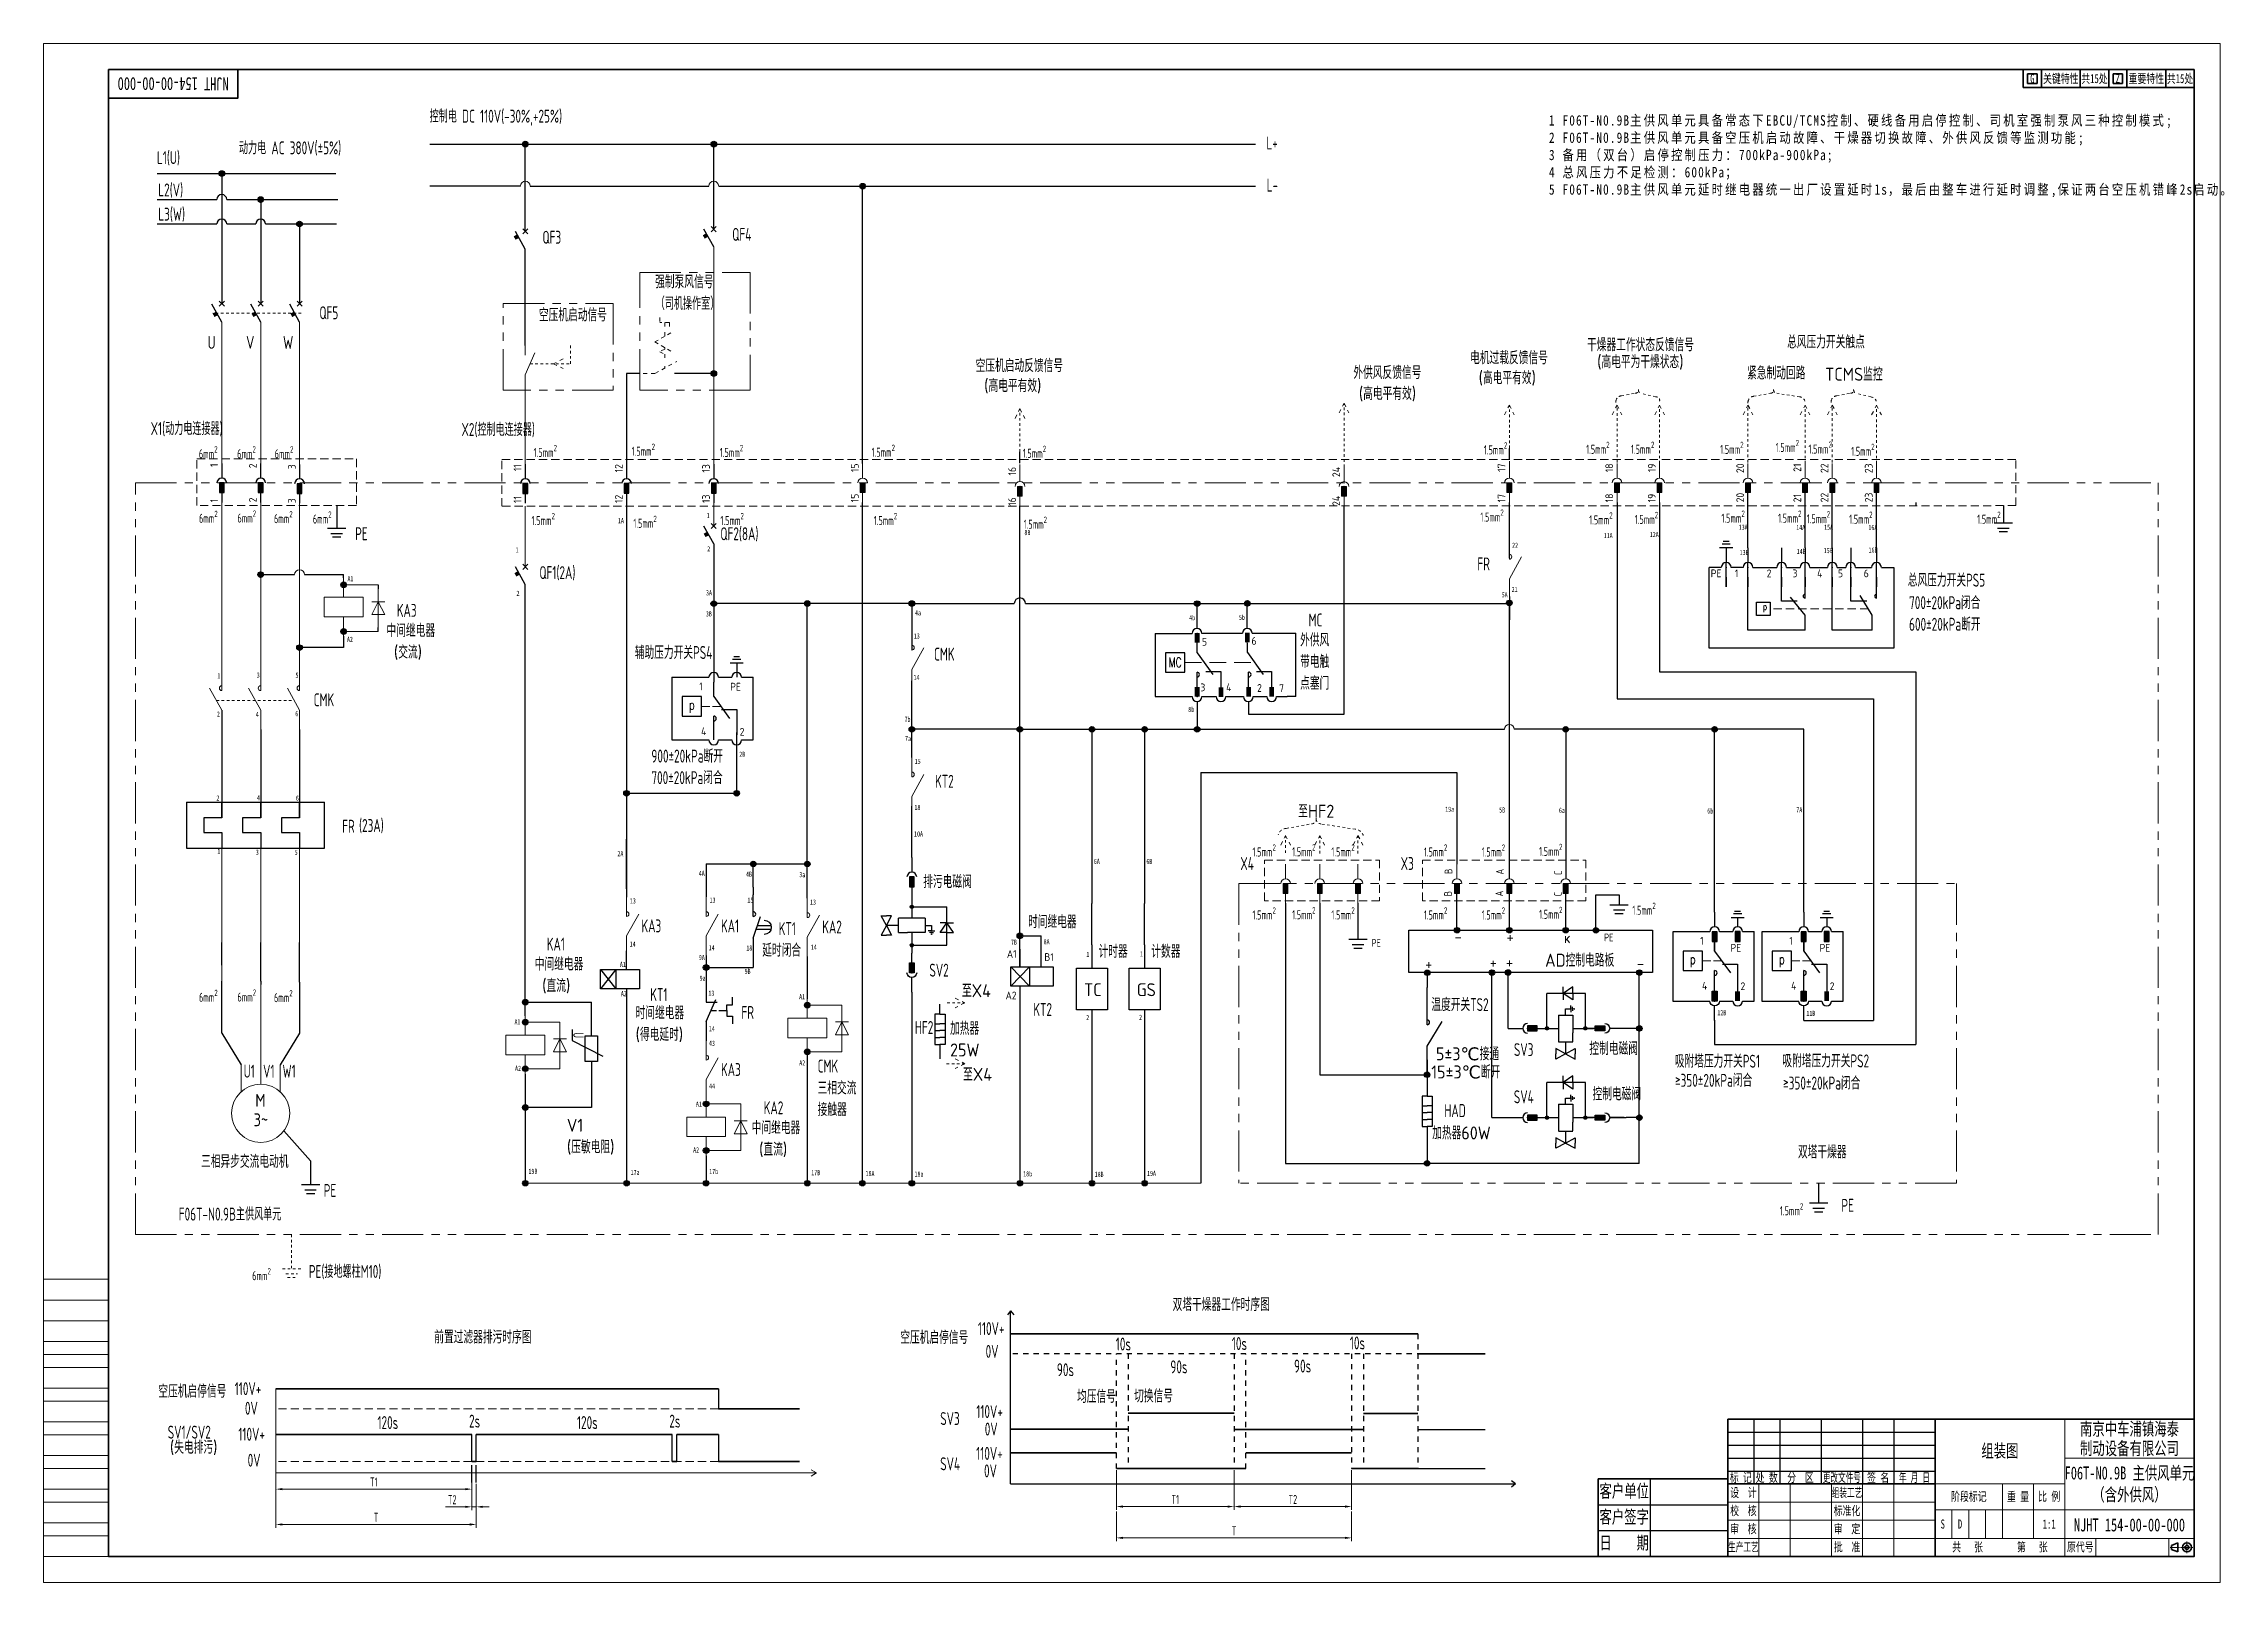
# Model space of a CAD drawing. Header units: millimetres. Extents: x 0 to 842, y 0 to 594.
import ezdxf
from ezdxf.enums import TextEntityAlignment as Align

# ---------------------------------------------------------------- set-up
doc = ezdxf.new("R2010")
doc.units = ezdxf.units.MM
for name, pattern in [('CENTER1', [10, 7, -1, 1, -1]), ('CENTER2', [12, 7, -1, 1, -1, 1, -1]), ('HIDDEN', [9.525, 6.35, -3.175]), ('PHANTOM2', [31.75, 15.875, -3.175, 3.175, -3.175, 3.175, -3.175]), ('虚线', [2, 1, -1])]:
    doc.linetypes.add(name, pattern=pattern)
for name, color, linetype, lineweight in [('AM_0', 7, 'Continuous', 25), ('AM_3', 3, '虚线', 13), ('BLK_0.5mm^2', 7, 'Continuous', 18), ('MISC', 2, 'Continuous', 18), ('SYMS', 7, 'Continuous', 18), ('TAGS', 51, 'Continuous', 18), ('TERMS', 4, 'Continuous', 18), ('WIREFIXED', 4, 'Continuous', 18), ('双点划线', 6, 'CENTER2', 18), ('尺寸线层', 3, 'Continuous', 13), ('标注', 3, 'Continuous', 18), ('点划线', 4, 'CENTER1', 18), ('粗实线', 7, 'Continuous', 35), ('粗实线层', 7, 'Continuous', 25), ('虚线', 2, 'HIDDEN', 18), ('虚线层', 6, '虚线', 13)]:
    doc.layers.add(name, color=color, linetype=linetype, lineweight=lineweight)
doc.layers.add('触点标识', color=11, linetype='Continuous')
doc.styles.add('PIN', font='simplex.shx', dxfattribs={"width": 0.75, "bigfont": 'gbcbig.shx'})
doc.styles.add('WD', font='romans.shx', dxfattribs={"bigfont": 'gbcbig.shx'})
doc.styles.add('WD_IEC', font='isocp2.shx', dxfattribs={"width": 0.9, "bigfont": 'gbcbig.shx'})
doc.styles.add('工程字', font='gbenor.shx', dxfattribs={"bigfont": 'gbcbig.shx'})
doc.styles.add('标准', font='isoct2.shx')
doc.styles.add('海泰标注样式', font='isocp.shx', dxfattribs={"width": 0.7, "bigfont": 'gbcbig.shx'})
doc.styles.add('海泰汉字样式', font='仿宋_GB2312.ttf', dxfattribs={"width": 0.7})
doc.dimstyles.new('海泰标注样式-图2', dxfattribs={"dimtxt": 3.5, "dimasz": 2.5, "dimexe": 1.25, "dimexo": 0.625, "dimgap": 1, "dimtad": 1, "dimdec": 3, "dimlfac": 8, "dimdsep": 46, "dimtxsty": '海泰标注样式', "dimcen": 2.5, "dimclrd": 256, "dimclre": 256, "dimclrt": 2, "dimadec": 3, "dimazin": 2, "dimtm": 1e-09, "dimtfac": 0.7, "dimtdec": 3, "dimtmove": 0, "dimatfit": 1, "dimfxl": 1.25, "dimlwd": -1, "dimlwe": -1, "dimarcsym": 0})

msp = doc.modelspace()

# ---------------------------------------------------------------- texts
at = {"insert": (436.70705, 355.12186), "char_height": 3.75, "width": 3.8169643, "attachment_point": 5, "style": 'PIN'}
msp.add_mtext('{\\W0.7;\\C3;MC}', dxfattribs=at)
at = {"char_height": 3, "attachment_point": 1, "rotation": 90, "style": 'WD_IEC'}
for s, width, insert in [('{\\C4;B}', 3.1387577, (540.70962, 273.46959)), ('{\\C4;A}', 3.7926653, (560.49663, 273.24456)), ('{\\C4;C}', 4.7643215, (583.02727, 273.01862)), ('{\\C4;B}', 3.1387577, (540.50378, 264.83106)), ('{\\C4;A}', 3.7926653, (560.29079, 264.8117)), ('{\\C4;C}', 4.7643215, (582.92434, 264.84286))]:
    msp.add_mtext_dynamic_manual_height_columns(s, width=width, gutter_width=10, heights=[0], dxfattribs=dict(at, insert=insert))
at = {"char_height": 5, "width": 13.5088895, "attachment_point": 1, "line_spacing_factor": 0.99982, "style": '标准'}
for s, insert in [('{\\Fisocp2,gbcbig|c0;\\C3;TC}', (401.5361, 231.28617)), ('{\\Fisocp2,gbcbig|c134;\\C3;GS}', (421.87629, 231.28718))]:
    msp.add_mtext(s, dxfattribs=dict(at, insert=insert))
at = {"char_height": 5, "width": 4.9298444, "attachment_point": 1}
for s, insert in [('{\\Fisocp,gbcbig|c134;\\W0.7;\\C3;HF2}', (336.25142, 216.70054)), ('{\\Fisocp,gbcbig|c134;\\W0.7;\\C3;HAD}', (540.58528, 184.61643))]:
    msp.add_mtext(s, dxfattribs=dict(at, insert=insert))
at = {"layer": 'AM_3', "style": 'WD_IEC'}
for tag, p in [('5', (449.01516, 361.60561)), ('6', (468.11354, 361.9157)), ('3', (448.31628, 343.9922)), ('4', (458.40558, 344.01747)), ('2', (470.15366, 343.76715)), ('7', (478.69573, 343.7291))]:
    msp.add_attdef(tag, text='DESC1', height=3, dxfattribs=at).set_placement(p, align=Align.RIGHT)
at = {"layer": 'BLK_0.5mm^2', "char_height": 5, "attachment_point": 1, "line_spacing_factor": 0.99982, "style": '标准'}
for s, insert, width in [('{\\Fisocp2,gbcbig|c134;\\C3;(高电平为干燥状态)}', (599.55724, 473.65978), 60.8697092), ('{\\Fisocp2,gbcbig|c134;\\C3;(高电平有效)}', (362.97606, 464.45817), 31.9506378), ('{\\Fisocp2,gbcbig|c134;\\C3;(高电平有效)}', (553.82139, 467.49029), 31.9506378), ('{\\Fisocp2,gbcbig|c134;\\C3;紧急制动回路}', (657.44952, 469.33983), 23.0729747), ('{\\Fisocp2,gbcbig|c134;\\C3;TCMS监控}', (687.54418, 468.87224), 33.1669556), ('{\\Fisocp2,gbcbig|c134;\\C3;(高电平有效)}', (507.5974, 461.41372), 60.8697092), ('{\\Fisocp2,gbcbig|c134;\\C3;总风压力开关\\W0.7;PS5}', (719.43552, 389.36997), 41.0010451), ('{\\Fisocp2,gbcbig|c134;\\C3;中间继电器^J (交流)}', (132.32259, 369.93957), 35.8096004), ('{\\Fisocp2,gbcbig|c134;\\C3;辅助压力开关\\W0.7;PS4}', (228.14581, 361.45515), 41.1632499), ('{\\Fisocp2,gbcbig|c134;\\C3;外供风带电触点塞门}', (484.92466, 366.27974), 11.6044359), ('{\\Fisocp2,gbcbig|c134;\\C3;排污电磁阀}', (339.47791, 272.98415), 35.8096004), ('{\\Fisocp2,gbcbig|c134;\\C3;时间继电器}', (379.93357, 257.50336), 35.8096004), ('{\\Fisocp2,gbcbig|c134;\\C3;延时闭合}', (277.34383, 246.51985), 47.5281628), ('{\\Fisocp2,gbcbig|c134;\\C3;计时器}', (407.1389, 246.07206), 35.8096004), ('{\\Fisocp2,gbcbig|c134;\\C3;计数器}', (427.47909, 246.07307), 35.8096004), ('{\\Fisocp2,gbcbig|c134;\\C3;中间继电器^J (直流)}', (189.5583, 241.19102), 35.8096004), ('{\\Fisocp2,gbcbig|c134;\\C3;AD控制电路板}', (579.49437, 242.67208), 35.8096004), ('{\\Fisocp2,gbcbig|c134;\\C3;时间继电器^J(得电延时)}', (228.45675, 222.3474), 21.162501), ('{\\Fisocp2,gbcbig|c134;\\C3;温度开关\\W0.7;TS2}', (535.56437, 225.52054), 26.784438), ('{\\Fisocp2,gbcbig|c134;\\C3;加热器\\P25W}', (349.83105, 216.36328), 35.8096004), ('{\\Fisocp2,gbcbig|c134;\\C3;5±3℃接通}', (537.32491, 206.53672), 26.784438), ('{\\Fisocp2,gbcbig|c134;\\C3;控制电磁阀}', (596.5621, 208.56659), 35.8096004), ('{\\Fisocp2,gbcbig|c134;\\C3;吸附塔压力开关\\W0.7;PS1}', (629.51659, 203.68645), 35.8096004), ('{\\Fisocp2,gbcbig|c134;\\C3;吸附塔压力开关\\W0.7;PS2}', (671.05374, 203.80314), 35.8096004), ('{\\Fisocp2,gbcbig|c134;\\C3;三相交流接触器}', (298.69839, 193.3374), 15.4471239), ('{\\Fisocp2,gbcbig|c134;\\C3;15±3℃断开}', (535.53298, 199.52815), 26.784438), ('{\\Fisocp2,gbcbig|c134;\\C3;控制电磁阀}', (597.77814, 191.03343), 35.8096004), ('{\\Fisocp2,gbcbig|c134;\\C3;V1^J(压敏电阻)}', (201.94859, 178.95453), 21.162501), ('{\\Fisocp2,gbcbig|c134;\\C3;中间继电器^J (直流)}', (273.27194, 178.01657), 35.8096004), ('{\\Fisocp2,gbcbig|c134;\\C3;加热器60W}', (535.89903, 175.99995), 35.8096004), ('{\\Fisocp2,gbcbig|c134;\\C3;双塔干燥器}', (677.06308, 168.64608), 35.8096004), ('{\\Fisocp2,gbcbig|c134;\\C3;三相异步交流电动机}', (60.75426, 164.99085), 35.8096004)]:
    msp.add_mtext(s, dxfattribs=dict(at, insert=insert, width=width))
at = {"layer": 'BLK_0.5mm^2', "insert": (52.15306, 144.66239), "char_height": 5, "width": 85.4360607, "attachment_point": 1, "style": '海泰标注样式'}
msp.add_mtext('{\\C3;F06T-N0.9B主供风单元}', dxfattribs=at)
at = {"layer": 'TAGS', "char_height": 3, "width": 21.0013549, "attachment_point": 1, "line_spacing_factor": 0.99982, "style": 'WD'}
for insert in [(512.49719, 248.35955), (602.25392, 250.47215)]:
    msp.add_mtext('{\\Fisocp2,gbcbig|c134;\\W0.7;\\C3;PE}', dxfattribs=dict(at, insert=insert))
at = {"layer": 'TAGS', "char_height": 3, "width": 21.0013549, "attachment_point": 1, "style": 'WD'}
for s, insert in [('{\\H0.8571x;-}', (544.48197, 250.31392)), ('{\\H0.8571x;+}', (564.57373, 250.20282)), ('{\\H0.8571x;K}', (586.85297, 249.44856)), ('{\\H0.8571x;+}', (533.13414, 239.76684)), ('{\\H0.8571x;+}', (558.04983, 240.35814)), ('{\\H0.8571x;+}', (564.28026, 240.38625)), ('{\\H0.8571x;-}', (614.86609, 240.04655))]:
    msp.add_mtext(s, dxfattribs=dict(at, insert=insert))
at = {"layer": '尺寸线层', "char_height": 5, "attachment_point": 1}
for s, insert, width, style in [('{\\Fisocp2,gbcbig|c134;\\W0.7;\\C3;控制电 DC 110V(-30%,+25%)}', (148.96805, 568.48438), 51.4523472, '标准'), ('{\\Fisocp2,gbcbig|c134;\\W0.7;\\C3;动力电 \\Fisocp2,gbcbig|c0;AC 380V\\Fisocp2,gbcbig|c134;(±5%)}', (75.39508, 556.26217), 48.2320317, '标准'), ('{\\Fisocp2,gbcbig|c134;\\W0.7;L1(U)}', (43.7314, 552.48986), 14.2258825, '标准'), ('{\\Fisocp2,gbcbig|c134;\\W0.7;L2(V)}', (44.25122, 540.01904), 14.2258825, '标准'), ('{\\Fisocp2,gbcbig|c134;\\W0.7;L3(W)}', (44.25122, 530.66594), 14.2258825, '标准'), ('{\\Fisocp2,gbcbig|c0;\\W0.7;\\C3;QF\\Fisocp2,gbcbig|c134;4}', (265.76859, 522.86117), 16.2178255, '标准'), ('{\\Fisocp2,gbcbig|c0;\\W0.7;\\C3;QF\\Fisocp2,gbcbig|c134;3}', (192.52645, 521.74312), 16.2178255, '标准'), ('{\\Fisocp2,gbcbig|c0;\\W0.7;QF\\Fisocp2,gbcbig|c134;5}', (106.44083, 492.6021), 14.2258825, '标准'), ('{\\Fisocp2,gbcbig|c134;\\C3;总风压力开关触点}', (672.85793, 481.33313), 29.9444882, '标准'), ('{\\Fisocp2,gbcbig|c134;\\W0.7;\\C3;QF2(8A)}', (261.17344, 407.29002), 16.2178255, '标准'), ('{\\Fisocp2,gbcbig|c134;\\W0.7;FR}', (553.31953, 395.64094), 23.961927, '标准'), ('{\\Fisocp2,gbcbig|c134;\\W0.7;\\C3;QF1(2A)}', (191.33784, 392.28939), 16.2178255, '标准'), ('{\\Fisocp,@extfont2|c134;7}00%%P20kPa{\\Fisocp2,gbcbig|c134;\\W1;闭合}\\P{\\Fisocp,@extfont2|c134;60}0%%P20kPa{\\Fisocp2,gbcbig|c134;\\W1;断开}', (719.93769, 380.68034), 41.3170802, '海泰标注样式'), ('{\\Fisocp2,gbcbig|c0;\\W0.7;KA\\Fisocp2,gbcbig|c134;3}', (136.30246, 377.71736), 13.8952014, '标准'), ('{\\Fisocp2,gbcbig|c134;\\W0.7;MC}', (488.19828, 373.99531), 23.961927, '标准'), ('{\\Fisocp2,gbcbig|c134;\\W0.7;CMK}', (343.65832, 360.81434), 23.961927, '标准'), ('{\\Fisocp2,gbcbig|c0;\\W0.7;CMK}', (104.22146, 343.20623), 9.1537568, '标准'), ('{\\Fisocp,@extfont2|c134;9}00%%P20kPa{\\Fisocp2,gbcbig|c134;\\W1;断开}\\P{\\Fisocp,@extfont2|c134;70}0%%P20kPa{\\Fisocp2,gbcbig|c134;\\W1;闭合}', (234.5494, 321.47367), 41.3170802, '海泰标注样式'), ('{\\Fisocp2,gbcbig|c134;\\W0.7;KT2}', (344.03652, 311.73741), 14.8690152, '标准'), ('{\\Fisocp2,gbcbig|c134;\\W0.7;(23A)}', (121.72769, 294.67349), 22.2917962, '标准'), ('{\\Fisocp2,gbcbig|c134;\\C3;至HF2}', (484.18801, 300.18318), 42.5209704, '标准'), ('{\\Fisocp2,gbcbig|c134;\\W0.7;FR}', (115.21781, 294.39141), 9.1537568, '标准'), ('{\\Fisocp2,gbcbig|c0;\\W0.7;KA\\Fisocp2,gbcbig|c134;3}', (230.72201, 255.91029), 14.8690152, '标准'), ('{\\Fisocp2,gbcbig|c0;\\W0.7;KA\\Fisocp2,gbcbig|c134;1}', (261.42558, 255.91029), 14.8690152, '标准'), ('{\\Fisocp2,gbcbig|c134;\\W0.7;KT1}', (283.69291, 254.8551), 17.0967681, '标准'), ('{\\Fisocp2,gbcbig|c0;\\W0.7;KA\\Fisocp2,gbcbig|c134;2}', (300.48374, 255.49515), 14.8690152, '标准'), ('{\\Fisocp2,gbcbig|c0;\\W0.7;KA\\Fisocp2,gbcbig|c134;1}', (194.19677, 248.88406), 17.8760589, '标准'), ('{\\Fisocp,gbcbig|c134;\\W0.7;SV2}', (341.86046, 238.83301), 17.8760589, '工程字'), ('{\\Fisocp2,gbcbig|c0;\\W0.7;K\\Fisocp2,gbcbig|c134;T1}', (234.12218, 229.39699), 17.8760589, '标准'), ('{\\Fisocp2,gbcbig|c134;\\C3;至X4}', (354.42292, 230.89368), 42.5209704, '标准'), ('{\\Fisocp2,gbcbig|c134;\\W0.7;FR}', (269.30095, 222.50309), 17.0967681, '标准'), ('{\\Fisocp2,gbcbig|c134;\\W0.7;KT2}', (381.95236, 223.64545), 17.8760589, '工程字'), ('{\\Fisocp,gbcbig|c134;\\W0.7;SV3}', (567.43505, 208.15272), 17.8760589, '工程字'), ('{\\Fisocp2,gbcbig|c0;\\W0.7;KA\\Fisocp2,gbcbig|c134;3}', (261.42558, 200.46802), 14.8690152, '标准'), ('{\\Fisocp2,gbcbig|c134;\\W0.7;CMK}', (298.7217, 201.81606), 17.8760589, '标准'), ('{\\Fisocp2,gbcbig|c134;\\C3;至X4}', (354.84518, 198.60449), 42.5209704, '标准'), ('{\\Fisocp2,gbcbig|c134;≥}3{\\Fisocp,@extfont2|c134;5\\Fisocp,@extfont2|c128;0%%P20kPa\\Fisocp2,gbcbig|c134;\\W1;闭合}', (629.62069, 196.29765), 43.9661139, '海泰标注样式'), ('{\\Fisocp2,gbcbig|c134;≥}3{\\Fisocp,@extfont2|c134;5\\Fisocp,@extfont2|c128;0%%P20kPa\\Fisocp2,gbcbig|c134;\\W1;闭合}', (671.33573, 195.25102), 44.4676846, '海泰标注样式'), ('{\\Fisocp2,gbcbig|c0;\\W0.7;KA\\Fisocp2,gbcbig|c134;2}', (277.91041, 185.70962), 17.8760589, '标准'), ('{\\Fisocp,gbcbig|c134;\\W0.7;SV4}', (567.41632, 189.94458), 17.8760589, '标准')]:
    msp.add_mtext(s, dxfattribs=dict(at, insert=insert, width=width, style=style))
at = {"layer": '尺寸线层', "char_height": 5, "attachment_point": 1, "line_spacing_factor": 0.99982}
for s, insert, width, style in [('{\\C3;L+}', (471.90102, 558.13636), 22.1418166, '海泰标注样式'), ('{\\Fisocp2,gbcbig|c134;\\W0.7;\\C3;L-}', (472.01086, 541.88002), 23.6871923, '标准'), ('{\\Fisocp2,gbcbig|c134;干燥器工作状态反馈信号}', (595.66644, 480.24703), 65.115916, '标准'), ('{\\Fisocp2,gbcbig|c134;空压机启动反馈信号}', (359.68089, 472.18633), 32.9452396, '标准'), ('{\\Fisocp2,gbcbig|c134;电机过载反馈信号}', (550.52622, 475.21846), 32.9452396, '标准'), ('{\\Fisocp2,gbcbig|c134;外供风反馈信号}', (505.47691, 469.49853), 65.115916, '标准'), ('{\\Fisocp2,gbcbig|c0;\\W0.7;\\C3;X1\\Fisocp2,gbcbig|c134;(动力电连接器)}', (41.33299, 447.89559), 27.9860998, '标准'), ('{\\Fisocp2,gbcbig|c0;\\W0.7;\\C3;X2\\Fisocp2,gbcbig|c134;(控制电连接器)}', (161.27656, 447.54858), 51.18948, '标准'), ('{\\Fisocp2,gbcbig|c134;\\W0.7;\\C3;PE}', (120.23041, 407.2999), 26.6587087, '标准'), ('{\\Fisocp2,gbcbig|c0;\\W0.7;\\C3;X\\Fisocp2,gbcbig|c134;4}', (461.87691, 279.9959), 51.18948, '标准'), ('{\\Fisocp2,gbcbig|c0;\\W0.7;\\C3;X\\Fisocp2,gbcbig|c134;3}', (523.74888, 279.9959), 51.18948, '标准'), ('{\\Fisocp2,gbcbig|c134;\\W0.7;\\C3;PE}', (108.07705, 153.81274), 26.6587087, '标准'), ('{\\Fisocp2,gbcbig|c134;\\W0.7;\\C3;PE}', (693.81105, 148.04897), 26.6587087, '标准'), ('{\\Fisocp2,gbcbig|c134;\\W0.7;\\C3;PE(接地螺柱M10)}', (102.35433, 122.52573), 26.6587087, '标准'), ('{\\Fisocp2,gbcbig|c134;双塔干燥器工作时序图}', (435.72222, 109.74184), 45.3052999, '标准'), ('{\\Fisocp2,gbcbig|c134;前置过滤器排污时序图}', (150.77124, 97.20134), 45.3052999, '标准'), ('{\\Fisocp2,gbcbig|c134;空压机启停信号}', (330.60728, 97.05522), 33.8446833, '标准'), ('{\\Fisocp2,gbcbig|c0;\\W0.7;110V+}', (360.5534, 100.47605), 21.3069027, '标准'), ('{\\Fisocp2,gbcbig|c134;\\W0.7;10\\Fisocp2,gbcbig|c0;s}', (413.77406, 94.50678), 21.3069027, '标准'), ('{\\Fisocp2,gbcbig|c134;\\W0.7;10\\Fisocp2,gbcbig|c0;s}', (458.5495, 94.69836), 21.3069027, '标准'), ('{\\Fisocp2,gbcbig|c134;\\W0.7;10\\Fisocp2,gbcbig|c0;s}', (504.10828, 94.92926), 21.3069027, '标准'), ('{\\Fisocp2,gbcbig|c0;\\W0.7;0V}', (363.54058, 91.67589), 21.3069027, '标准'), ('{\\Fisocp2,gbcbig|c134;\\W0.7;90\\Fisocp2,gbcbig|c0;s}', (391.05066, 84.60463), 21.3069027, '标准'), ('{\\Fisocp2,gbcbig|c134;\\W0.7;90\\Fisocp2,gbcbig|c0;s}', (434.84259, 85.70071), 21.3069027, '标准'), ('{\\Fisocp2,gbcbig|c134;\\W0.7;90\\Fisocp2,gbcbig|c0;s}', (482.57066, 86.0063), 21.3069027, '标准'), ('{\\Fisocp2,gbcbig|c134;空压机启停信号}', (44.28276, 76.27054), 33.8446833, '标准'), ('{\\Fisocp2,gbcbig|c0;\\W0.7;110V+}', (73.74031, 77.27173), 21.3069027, '标准'), ('{\\Fisocp2,gbcbig|c0;\\W0.7;0V}', (77.68455, 69.72375), 21.3069027, '标准'), ('{\\Fisocp2,gbcbig|c0;\\W0.7;110V+}', (359.93688, 68.43719), 21.3069027, '标准'), ('{\\Fisocp2,gbcbig|c134;均压信号}', (398.83103, 74.28961), 33.8446833, '标准'), ('{\\Fisocp2,gbcbig|c134;切换信号}', (420.86378, 74.45825), 33.8446833, '标准'), ('{\\Fisocp2,gbcbig|c134;\\W0.7;SV1/SV2}', (47.90759, 60.48202), 21.8610927, '标准'), ('{\\Fisocp2,gbcbig|c0;\\W0.7;110V+}', (75.14593, 59.69766), 21.3069027, '标准'), ('{\\Fisocp2,gbcbig|c134;\\W0.7;120\\Fisocp2,gbcbig|c0;s}', (128.83875, 64.1957), 21.3069027, '标准'), ('{\\Fisocp2,gbcbig|c134;\\W0.7;2\\Fisocp2,gbcbig|c0;s}', (164.20131, 64.75443), 21.3069027, '标准'), ('{\\Fisocp2,gbcbig|c134;\\W0.7;120\\Fisocp2,gbcbig|c0;s}', (205.8319, 64.1957), 21.3069027, '标准'), ('{\\Fisocp2,gbcbig|c134;\\W0.7;2\\Fisocp2,gbcbig|c0;s}', (241.47231, 64.75443), 21.3069027, '标准'), ('{\\Fisocp2,gbcbig|c134;\\W0.7;SV3}', (346.0173, 65.74682), 21.8610927, '标准'), ('{\\Fisocp2,gbcbig|c0;\\W0.7;0V}', (363.21179, 61.68558), 21.3069027, '标准'), ('{\\Fisocp2,gbcbig|c134;(失电排污)}', (48.73429, 54.64703), 21.8610927, '标准'), ('{\\Fisocp2,gbcbig|c0;\\W0.7;110V+}', (359.89257, 52.2849), 21.3069027, '标准'), ('{\\Fisocp2,gbcbig|c0;\\W0.7;0V}', (78.74418, 49.65915), 21.3069027, '标准'), ('{\\Fisocp2,gbcbig|c134;\\W0.7;SV4}', (346.0173, 48.276), 21.8610927, '标准'), ('{\\Fisocp2,gbcbig|c0;\\W0.7;0V}', (362.93388, 45.54907), 21.3069027, '标准')]:
    msp.add_mtext(s, dxfattribs=dict(at, insert=insert, width=width, style=style))
at = {"layer": '标注', "color": 2, "attachment_point": 1, "line_spacing_factor": 0.99982}
for s, insert, char_height, width, style in [('{\\fFangSong|b0|i0|c134|p49;\\W0.8;\\T1.2;1 \\fFangSong_GB2312|b0|i0|c134|p49;F06T-N0.9B主供风单元具备常态下EBCU/TCMS控制、硬线备用启停控制、司机室强制泵风三种控制模式;\\P2 F06T-N0.9B主供风单元具备空压机启动故障、干燥器切换故障、外供风反馈等监测功能;\\P3 备用（双台）启停控制压力：700kPa-900kPa;\\P4 总风压力不足检测：600kPa；\\P5 F06T-N0.9B主供风单元延时继电器统一出厂设置延时1s，最后由整车进行延时调整,保证两台空压机错峰2s启动。}', (580.95896, 566.36227), 4, 264.6433183, '海泰汉字样式'), ('{\\Fisocp2,gbcbig|c134;\\C256;强制泵风\\C3;信号\\P（\\W0.7;司机操作室\\W1;）}', (236.00367, 504.5487), 5, 24.4735363, '标准'), ('{\\Fisocp2,gbcbig|c134;\\C3;空压机启动信号}', (191.14441, 491.74685), 5, 26.7992871, '标准')]:
    msp.add_mtext(s, dxfattribs=dict(at, insert=insert, char_height=char_height, width=width, style=style))
at = {"layer": '标注', "color": 2, "char_height": 3.5, "attachment_point": 1, "style": '海泰标注样式'}
for s, insert, width in [('\\A1;6mm{\\H0.7x;\\S2^ ;}', (59.93116, 438.60234), 9.50354), ('\\A1;6mm{\\H0.7x;\\S2^ ;}', (74.69899, 438.60234), 9.50354), ('\\A1;6mm{\\H0.7x;\\S2^ ;}', (89.19347, 438.60234), 9.50354), ('\\A1;1.5mm{\\H0.7x;\\S2^ ;}', (189.1078, 439.11328), 12.7561908), ('\\A1;1.5mm{\\H0.7x;\\S2^ ;}', (226.94179, 439.57183), 12.7561908), ('\\A1;1.5mm{\\H0.7x;\\S2^ ;}', (260.96352, 439.11328), 12.7561908), ('\\A1;1.5mm{\\H0.7x;\\S2^ ;}', (319.55309, 439.18623), 12.7561908), ('\\A1;1.5mm{\\H0.7x;\\S2^ ;}', (377.87501, 438.77458), 12.7561908), ('\\A1;1.5mm{\\H0.7x;\\S2^ ;}', (555.8366, 440.10866), 12.7561908), ('\\A1;1.5mm{\\H0.7x;\\S2^ ;}', (595.33009, 440.33247), 12.7561908), ('\\A1;1.5mm{\\H0.7x;\\S2^ ;}', (612.61469, 440.33247), 12.7561908), ('\\A1;1.5mm{\\H0.7x;\\S2^ ;}', (647.03595, 440.3087), 12.7561908), ('\\A1;1.5mm{\\H0.7x;\\S2^ ;}', (668.46783, 441.05811), 12.7561908), ('\\A1;1.5mm{\\H0.7x;\\S2^ ;}', (681.12881, 440.41762), 12.7561908), ('\\A1;1.5mm{\\H0.7x;\\S2^ ;}', (697.59454, 439.55174), 12.7561908), ('\\A1;6mm{\\H0.7x;\\S2^ ;}', (59.97599, 413.68988), 9.50354), ('\\A1;6mm{\\H0.7x;\\S2^ ;}', (74.80907, 413.79335), 9.50354), ('\\A1;6mm{\\H0.7x;\\S2^ ;}', (88.90998, 413.55103), 9.50354), ('\\A1;6mm{\\H0.7x;\\S2^ ;}', (103.92168, 413.42155), 9.50354), ('\\A1;1.5mm{\\H0.7x;\\S2^ ;}', (188.31463, 412.84607), 12.7561908), ('\\A1;1.5mm{\\H0.7x;\\S2^ ;}', (261.21999, 412.84699), 12.7561908), ('\\A1;1.5mm{\\H0.7x;\\S2^ ;}', (320.38713, 412.84699), 12.7561908), ('\\A1;1.5mm{\\H0.7x;\\S2^ ;}', (554.48617, 414.18108), 12.7561908), ('\\A1;1.5mm{\\H0.7x;\\S2^ ;}', (596.49572, 413.06622), 12.7561908), ('\\A1;1.5mm{\\H0.7x;\\S2^ ;}', (614.08182, 413.25954), 12.7561908), ('\\A1;1.5mm{\\H0.7x;\\S2^ ;}', (647.52555, 413.75584), 12.7561908), ('\\A1;1.5mm{\\H0.7x;\\S2^ ;}', (669.38457, 413.75499), 12.7561908), ('\\A1;1.5mm{\\H0.7x;\\S2^ ;}', (680.45348, 413.52475), 12.7561908), ('\\A1;1.5mm{\\H0.7x;\\S2^ ;}', (696.81978, 413.35717), 12.7561908), ('\\A1;1.5mm{\\H0.7x;\\S2^ ;}', (746.23841, 413.35717), 12.7561908), ('\\A1;1.5mm{\\H0.7x;\\S2^ ;}', (227.61081, 411.76699), 12.7561908), ('\\A1;1.5mm{\\H0.7x;\\S2^ ;}', (378.25011, 411.41273), 12.7561908), ('\\A1;1.5mm{\\H0.7x;\\S2^ ;}', (466.55032, 284.89009), 12.7561908), ('\\A1;1.5mm{\\H0.7x;\\S2^ ;}', (481.84305, 284.96784), 12.7561908), ('\\A1;1.5mm{\\H0.7x;\\S2^ ;}', (496.9853, 284.9258), 12.7561908), ('\\A1;1.5mm{\\H0.7x;\\S2^ ;}', (532.71396, 284.89009), 12.7561908), ('\\A1;1.5mm{\\H0.7x;\\S2^ ;}', (555.00669, 284.87739), 12.7561908), ('\\A1;1.5mm{\\H0.7x;\\S2^ ;}', (577.14895, 285.12918), 12.7561908), ('\\A1;1.5mm{\\H0.7x;\\S2^ ;}', (613.15231, 262.39846), 12.7561908), ('\\A1;1.5mm{\\H0.7x;\\S2^ ;}', (466.55032, 260.57715), 12.7561908), ('\\A1;1.5mm{\\H0.7x;\\S2^ ;}', (481.84305, 260.6549), 12.7561908), ('\\A1;1.5mm{\\H0.7x;\\S2^ ;}', (496.9853, 260.61286), 12.7561908), ('\\A1;1.5mm{\\H0.7x;\\S2^ ;}', (532.71396, 260.57715), 12.7561908), ('\\A1;1.5mm{\\H0.7x;\\S2^ ;}', (555.00669, 260.56445), 12.7561908), ('\\A1;1.5mm{\\H0.7x;\\S2^ ;}', (577.14895, 260.81625), 12.7561908), ('\\A1;6mm{\\H0.7x;\\S2^ ;}', (59.97598, 228.79112), 9.50354), ('\\A1;6mm{\\H0.7x;\\S2^ ;}', (74.80907, 228.89458), 9.50354), ('\\A1;6mm{\\H0.7x;\\S2^ ;}', (88.90998, 228.65227), 9.50354), ('\\A1;1.5mm{\\H0.7x;\\S2^ ;}', (670.09954, 146.38497), 12.7561908), ('\\A1;6mm{\\H0.7x;\\S2^ ;}', (80.4991, 121.32951), 9.50354)]:
    msp.add_mtext(s, dxfattribs=dict(at, insert=insert, width=width))
at = {"layer": '触点标识', "char_height": 2, "attachment_point": 1, "style": '海泰汉字样式'}
for s, width, insert in [('1', 1.8900486, (255.9062, 412.8327)), ('1A', 3.8703646, (221.67204, 410.85655)), ('8B', 6.9122118, (378.53836, 406.26125)), ('11A', 5.4063699, (602.10312, 405.13483)), ('12A', 4.380998, (619.88142, 405.52784)), ('13A', 2.5119848, (654.23188, 408.31628)), ('14A', 4.0283159, (676.40504, 408.22209)), ('15A', 3.0650917, (687.17333, 408.33407)), ('16A', 3.4136736, (704.26485, 408.22227)), ('1', 4.5926655, (182.15819, 399.56624)), ('2', 1.723487, (256.09747, 400.00164)), ('22', 2.2279666, (566.74133, 401.36191)), ('13B', 3.6591144, (654.55785, 398.57708)), ('14B', 2.9981033, (676.57918, 398.98609)), ('15B', 3.0428316, (687.03059, 399.32017)), ('16B', 2.5231513, (704.31432, 399.52196)), ('A1', 4.1202237, (117.27799, 388.44738)), ('2', 3.0214886, (182.52109, 382.8144)), ('3A', 3.3692608, (255.64364, 382.98489)), ('5A', 8.4663146, (562.73455, 382.23892)), ('21', 3.9322159, (566.57268, 384.30842)), ('3B', 3.0474179, (255.59114, 374.85339)), ('4a', 6.4245921, (336.32108, 375.2812)), ('4b', 6.4245921, (442.1267, 373.38131)), ('5b', 6.4245921, (461.31916, 373.51335)), ('A2', 2.5299603, (117.06113, 365.04609)), ('13', 3.138583, (335.8484, 366.33698)), ('1', 5.5477974, (67.08365, 350.96985)), ('3', 3.1437514, (82.26806, 351.24158)), ('5', 2.4040459, (97.22584, 351.19629)), ('14', 1.8682891, (335.74938, 350.29016)), ('8b', 6.4245921, (441.75639, 338.00605)), ('2', 1.1793628, (66.87708, 336.18221)), ('4', 1.6329628, (81.8903, 336.09714)), ('6', 1.4515228, (97.11807, 336.32731)), ('7b', 3.7858375, (332.27034, 334.18043)), ('2B', 4.0537435, (268.48107, 320.68508)), ('7a', 2.1335374, (332.48887, 326.77798)), ('15', 2.2940467, (336.20218, 317.93293)), ('2', 3.7372601, (66.71138, 303.77994)), ('4', 2.840012, (82.33905, 303.82546)), ('6', 2.0389855, (97.37441, 303.73441)), ('18', 3.164205, (336.10638, 300.17381)), ('19a', 7.9659323, (540.92543, 299.46357)), ('5B', 7.1450312, (561.75577, 299.17056)), ('6a', 2.0398498, (584.81702, 299.0411)), ('6b', 8.7629206, (642.05333, 298.78274)), ('7A', 4.2119875, (676.42832, 299.22783)), ('10A', 5.6206143, (335.94557, 289.92053)), ('1', 1.0975301, (67.08441, 283.11801)), ('3', 1.6920237, (81.89904, 282.8716)), ('5', 2.5609006, (96.89861, 282.82591)), ('2A', 3.0259598, (221.46294, 282.29077)), ('6A', 2.5037335, (405.31621, 279.33645)), ('6B', 3.2594767, (425.60545, 279.28657)), ('4A', 3.9367194, (252.85235, 274.71926)), ('4B', 1.5467751, (271.08983, 274.36591)), ('3a', 2.513513, (291.65119, 274.21447)), ('13', 4.8415338, (226.26685, 264.07727)), ('13', 3.2747792, (257.02451, 264.395)), ('15', 1.885134, (271.61699, 264.3739)), ('13', 2.9444268, (295.80205, 263.60825)), ('14', 3.2612036, (226.19552, 247.41797)), ('14', 3.1581558, (256.69603, 245.98046)), ('18', 2.2202083, (271.22078, 245.88003)), ('14', 2.8669429, (296.10224, 246.20124)), ('7B', 2.4084207, (373.33277, 248.14664)), ('8A', 2.6610733, (385.95105, 248.29367)), ('A1', 2.2894441, (222.39335, 239.5771)), ('9A', 3.235184, (252.88077, 242.22905)), ('9B', 3.4751069, (270.5529, 236.86242)), ('1', 1.4561727, (402.44997, 243.4296)), ('1', 1.872216, (423.10534, 243.63807)), ('A2', 1.4742731, (222.79529, 228.27126)), ('9a', 1.3267553, (253.17407, 234.27358)), ('13', 2.865751, (256.57004, 228.45446)), ('A1', 3.1886435, (291.58372, 227.11686)), ('2', 4.4918398, (402.37533, 219.06062)), ('2', 3.4104712, (422.76861, 219.1232)), ('12B', 4.753045, (645.96627, 220.88467)), ('11B', 4.15694, (680.31733, 220.6395)), ('A1', 2.2270098, (181.72201, 217.39447)), ('14', 3.2226288, (256.75629, 214.76691)), ('43', 2.4898697, (256.78979, 209.12706)), ('A2', 2.5981776, (181.94471, 199.44444)), ('A2', 1.0896093, (291.63152, 201.54523)), ('A1', 8.7511652, (251.73754, 185.6305)), ('44', 3.3149187, (256.84512, 192.62351)), ('A2', 2.3060626, (250.67203, 167.93956)), ('19B', 4.5444522, (187.13352, 159.70543)), ('17a', 2.4533358, (226.53749, 159.26155)), ('17b', 6.1705094, (256.89506, 159.62205)), ('17B', 3.7915167, (296.27945, 159.14002)), ('18A', 4.4025034, (317.2259, 158.82886)), ('18a', 3.283223, (336.13024, 158.64684)), ('18b', 3.119209, (378.06236, 158.71054)), ('18B', 4.4145652, (405.6582, 158.54786)), ('19A', 4.2736715, (425.84631, 158.87321))]:
    msp.add_mtext_dynamic_manual_height_columns(s, width=width, gutter_width=10, heights=[0], dxfattribs=dict(at, insert=insert))

# ---------------------------------------------------------------- blocks, each defined once
blk = doc.blocks.new('NJHT-更改区')
at = {"color": 7, "linetype": 'Continuous'}
for p, q in [((0, 5), (80, 5)), ((0, 0), (80, 0)), ((10, 5), (10, 0)), ((20, 5), (20, 0)), ((36, 5), (36, 0)), ((52, 5), (52, 0)), ((64, 5), (64, 0))]:
    blk.add_line(p, q, dxfattribs=at)
at = {"color": 7, "linetype": 'Continuous', "lineweight": 35}
for p, q in [((0, 0), (0, 5)), ((80, 0), (80, 5))]:
    blk.add_line(p, q, dxfattribs=at)
at = {"color": 2, "linetype": 'Continuous', "style": '海泰汉字样式'}
for tag, width, p in [('1', 0.7, (5, 2.5)), ('2', 0.7, (15, 2.5)), ('3', 0.7, (28, 2.5)), ('4', 0.6, (44, 2.5)), ('5', 0.7, (58, 2.5)), ('6', 0.6, (72, 2.5))]:
    blk.add_attdef(tag, text='', height=3.5, dxfattribs=dict(at, width=width)).set_placement(p, align=Align.MIDDLE_CENTER)
blk = doc.blocks.new('ItemName')
at = {"insert": (805, 37.75), "char_height": 5, "width": 50, "attachment_point": 5, "style": '海泰汉字样式'}
blk.add_mtext('F06T-N0.9B 主供风单元（含外供风）', dxfattribs=at)
blk = doc.blocks.new('HTMaterial')
at = {"insert": (755, 50.5), "char_height": 5, "width": 50, "attachment_point": 5, "style": '海泰汉字样式'}
blk.add_mtext('组装图', dxfattribs=at)
blk = doc.blocks.new('HTDrawingNo')
at = {"insert": (50, 578.5), "char_height": 5, "width": 50, "attachment_point": 5, "rotation": 180, "style": '海泰汉字样式'}
blk.add_mtext('NJHT 154-00-00-000', dxfattribs=at)
at = {"insert": (805, 22.15), "char_height": 5, "width": 50, "attachment_point": 5, "style": '海泰汉字样式'}
blk.add_mtext('NJHT 154-00-00-000', dxfattribs=at)
blk = doc.blocks.new('HTPhase')
at = {"insert": (732.11, 22.5), "char_height": 3.5, "width": 11.0189, "attachment_point": 4, "style": '海泰汉字样式'}
blk.add_mtext('S   D', dxfattribs=at)
blk = doc.blocks.new('NJHT-A1')
at = {"color": 7, "linetype": 'Continuous', "lineweight": 18}
for p, q in [((0, 0), (0, 594)), ((840, 594), (0, 594)), ((840, 0), (840, 594)), ((25, 117), (0, 117)), ((25, 109), (0, 109)), ((25, 101), (0, 101)), ((25, 93), (0, 93)), ((25, 88), (0, 88)), ((25, 83), (0, 83)), ((25, 75), (0, 75)), ((25, 70), (0, 70)), ((25, 62), (0, 62)), ((780, 10), (780, 63)), ((25, 57), (0, 57)), ((25, 49), (0, 49)), ((25, 44), (0, 44)), ((780, 48), (830, 48)), ((25, 36), (0, 36)), ((662, 38), (662, 10)), ((674, 38), (674, 10)), ((690, 38), (690, 10)), ((702, 38), (702, 10)), ((714, 38), (714, 10)), ((730, 38), (780, 38)), ((756, 38), (756, 17)), ((768, 38), (768, 17)), ((25, 31), (0, 31)), ((650, 31), (730, 31)), ((780, 28), (730, 28)), ((736.5, 28), (736.5, 17)), ((743, 28), (743, 17)), ((749.5, 28), (749.5, 17)), ((780, 28), (830, 28)), ((25, 23), (0, 23)), ((25, 18), (0, 18)), ((650, 24), (730, 24)), ((650, 17), (730, 17)), ((780, 17), (730, 17)), ((830, 17), (780, 17)), ((792, 17), (792, 10)), ((0, 10), (25, 10)), ((840, 0), (0, 0))]:
    blk.add_line(p, q, dxfattribs=at)
at = {"color": 7, "linetype": 'Continuous', "lineweight": 35}
for p, q in [((830, 584), (25, 584)), ((25, 584), (25, 10)), ((830, 10), (830, 584)), ((730, 10), (730, 63)), ((730, 38), (650, 38)), ((25, 10), (830, 10))]:
    blk.add_line(p, q, dxfattribs=at)
blk.add_lwpolyline([(75, 584), (75, 573), (25, 573)], dxfattribs=at)
blk.add_lwpolyline([(650, 10), (830, 10), (830, 63), (650, 63)], close=True, dxfattribs=at)
at = {"color": 2, "linetype": 'Continuous', "lineweight": 18, "char_height": 3.5, "attachment_point": 5, "style": '海泰汉字样式'}
for s, insert, width in [('设  计', (656, 34.5), 12), ('{\\W0.6;组装工艺}', (696, 34.5), 12), ('阶段标记', (743, 33), 26), ('重 量', (762, 33), 12), ('比 例', (774, 33), 12), ('校  核', (656, 27.5), 12), ('标准化', (696, 27.5), 12), ('审  核', (656, 20.5), 12), ('审  定', (696, 20.5), 12), ('{\\W0.6;生产工艺}', (656, 13.5), 12), ('批  准', (696, 13.5), 12), ('共   张', (742.5, 13.5), 25), ('第   张', (767.5, 13.5), 25), ('原代号', (786, 13.5), 12)]:
    blk.add_mtext(s, dxfattribs=dict(at, insert=insert, width=width))
at = {"color": 2, "linetype": 'Continuous', "lineweight": 18, "style": '海泰汉字样式', "width": 0.6}
blk.add_attdef('5', text='', height=5, rotation=180, dxfattribs=at).set_placement((50, 578.5), align=Align.MIDDLE_CENTER)
at = {"color": 2, "linetype": 'Continuous', "lineweight": 18, "style": '海泰汉字样式'}
for tag, height, width, p in [('1', 5, 0.7, (805, 59.25)), ('7', 5, 0.7, (755, 50.5)), ('2', 5, 0.7, (805, 51.75)), ('12', 3.5, 0.7, (668, 34.5)), ('13', 3.5, 0.6, (682, 34.5)), ('20', 3.5, 0.7, (708, 34.5)), ('21', 3.5, 0.6, (722, 34.5)), ('3', 5, 0.6, (805, 38)), ('14', 3.5, 0.7, (668, 27.5)), ('15', 3.5, 0.6, (682, 27.5)), ('22', 3.5, 0.7, (708, 27.5)), ('23', 3.5, 0.6, (722, 27.5)), ('16', 3.5, 0.7, (668, 20.5)), ('17', 3.5, 0.6, (682, 20.5)), ('24', 3.5, 0.7, (708, 20.5)), ('25', 3.5, 0.6, (722, 20.5)), ('8', 3.5, 0.7, (762, 22.5)), ('9', 3.5, 0.7, (774, 22.5)), ('4', 5, 0.6, (805, 22.5)), ('18', 3.5, 0.7, (668, 13.5)), ('19', 3.5, 0.6, (682, 13.5)), ('26', 3.5, 0.7, (708, 13.5)), ('27', 3.5, 0.6, (722, 13.5)), ('11', 3.5, 0.7, (742.5, 13.5)), ('10', 3.5, 0.7, (767.5, 13.5)), ('6', 3.5, 0.7, (811.57, 13.5))]:
    blk.add_attdef(tag, text='', height=height, dxfattribs=dict(at, width=width)).set_placement(p, align=Align.MIDDLE_CENTER)
blk = doc.blocks.new('客户确认签字栏')
at = {"lineweight": 35}
for p, q in [((-50, 30), (0, 30)), ((-50, 30), (-50, 0)), ((0, 30), (0, 0)), ((-50, 0), (0, 0))]:
    blk.add_line(p, q, dxfattribs=at)
for p, q in [((-30, 30), (-30, 0)), ((-50, 20), (0, 20)), ((-50, 10), (0, 10))]:
    blk.add_line(p, q)
at = {"color": 2, "linetype": 'Continuous', "lineweight": 18, "char_height": 5, "attachment_point": 5, "style": '海泰汉字样式'}
for s, insert in [('\\pt20;客户单位', (-40, 25)), ('\\pt20;客户签字', (-40, 15)), ('日    期', (-40, 5))]:
    blk.add_mtext(s, dxfattribs=dict(at, insert=insert))
at = {"color": 2, "linetype": 'Continuous', "lineweight": 18, "style": '海泰汉字样式', "width": 0.7}
for tag, p in [('1', (-20, 25)), ('2', (-20, 15)), ('3', (-20, 5))]:
    blk.add_attdef(tag, text='', height=5, dxfattribs=at).set_placement(p, align=Align.MIDDLE_CENTER)
blk = doc.blocks.new('质量特性标注表')
at = {"layer": '粗实线'}
for p, q in [((0, 0), (0, -7)), ((0, 0), (66, 0)), ((7, 0), (7, -7)), ((22, 0), (22, -7)), ((33, 0), (33, -7)), ((40, 0), (40, -7)), ((55, 0), (55, -7)), ((66, 0), (66, -7)), ((0, -7), (66, -7)), ((1.65, -1.65), (5.35, -1.65)), ((1.65, -5.35), (1.65, -1.65)), ((5.35, -5.35), (1.65, -5.35)), ((5.35, -1.65), (5.35, -5.35)), ((34.65, -1.65), (38.35, -1.65)), ((34.65, -5.35), (34.65, -1.65)), ((38.35, -5.35), (34.65, -5.35)), ((38.35, -1.65), (38.35, -5.35))]:
    blk.add_line(p, q, dxfattribs=at)
at = {"layer": '标注', "color": 2, "style": '海泰汉字样式', "width": 0.7}
for s, p in [('G', (3.5, -3.5)), ('关键特性', (14.5, -3.5)), ('共  处', (27.5, -3.5)), ('Z', (36.5, -3.5)), ('重要特性', (47.5, -3.5)), ('共  处', (60.5, -3.5))]:
    blk.add_text(s, height=3.5, dxfattribs=at).set_placement(p, align=Align.MIDDLE_CENTER)
for tag, p in [('关键特性处数', (27.5, -3.5)), ('重要特性处数', (60.5, -3.5))]:
    blk.add_attdef(tag, text='', height=3.5, dxfattribs=at).set_placement(p, align=Align.MIDDLE_CENTER)
blk = doc.blocks.new('WD_WNV_1')
at = {"linetype": 'Continuous', "style": 'WD_IEC', "width": 0.8}
blk.add_attdef('WIRENO', text='', height=2.5, dxfattribs=at).set_placement((-1.6, 0), align=Align.MIDDLE_RIGHT)
at = {"style": 'WD_IEC'}
for tag, p in [('W08USER', (-1, 0.375)), ('W04USER', (-1, 0.875)), ('W05USER', (-1, 0.75)), ('W09USER', (-1, 0.25)), ('W03USER', (-1, 1)), ('W06USER', (-1, 0.625)), ('W07USER', (-1, 0.5)), ('W02USER', (-1, 1.125)), ('W01USER', (-1, 1.25)), ('W10USER', (-1, 0.125))]:
    blk.add_attdef(tag, text='', height=0.08, dxfattribs=at).set_placement(p, align=Align.CENTER)
blk = doc.blocks.new('VCR21_1')
for p, q in [((0, 7.5), (0, 2.5)), ((0, -2.5), (2.49, 3.12)), ((0, -2.5), (0, -7.5))]:
    blk.add_line(p, q)
at = {"style": 'WD_IEC'}
for tag, p in [('INST', (-5.25, 7.75)), ('LOC', (-5.25, 4.25)), ('TAG2', (-5.25, 0.75)), ('DESC1', (-5.25, -7.6)), ('XREF', (-5.25, -3.75)), ('DESC2', (-5.25, -11.1)), ('DESC3', (-5.25, -14.6))]:
    blk.add_attdef(tag, text='', height=2.5, dxfattribs=at).set_placement(p, align=Align.RIGHT)
blk.add_attdef('TERM01', text='', height=2, rotation=90, dxfattribs=at).set_placement((-1, 7.5), align=Align.RIGHT)
for tag, p, height in [('X2TERM01', (0, 7.5), 0.32), ('X4LINK', (-2, 0), 0.32), ('X1LINK', (-0.5, 0), 0.32), ('CONTACT', (4, -3.5), 1), ('FAMILY', (4, -5), 1), ('X8TERM02', (0, -7.5), 0.32)]:
    blk.add_attdef(tag, p, '', height=height, dxfattribs=at)
blk.add_attdef('TERM02', (-1, -7.5), '', height=2, rotation=90, dxfattribs=at)
blk = doc.blocks.new('VMO1_3P_1')
for p, q in [((-5, 0), (-5, -6.91)), ((0, 0), (0, -5)), ((5, 0), (5, -6.91))]:
    blk.add_line(p, q)
blk.add_circle((0, -12.5), 7.5)
at = {"style": 'WD_IEC', "width": 0.9}
for tag, p, height in [('X2TERM01', (-5, 0), 0.32), ('X2TERM02', (0, 0), 0.32), ('X2TERM03', (5, 0), 0.32), ('MFG', (10.25, -11), 1.5), ('X4LINK', (-7.5, -12.5), 0.32), ('X1LINK', (7.5, -12.5), 0.32), ('ASSYCODE', (8.5, -16.5), 1), ('CAT', (10.25, -13.5), 1.5), ('FAMILY', (8.5, -18), 1), ('CATDESC', (8.5, -19.5), 1), ('INST', (12.5, -23.75), 2.5), ('DESC2', (12.5, -27.5), 2.5), ('DESC3', (12.5, -31.25), 2.5)]:
    blk.add_attdef(tag, p, '', height=height, dxfattribs=at)
for tag, p in [('TERM01A', (-4.38, 0)), ('TERM02A', (0.62, 0)), ('TERM03A', (5.62, 0)), ('TERM01B', (-4.38, -2.5)), ('TERM02B', (0.62, -2.5)), ('TERM03B', (5.62, -2.5))]:
    blk.add_attdef(tag, text='', height=2, dxfattribs=at).set_placement(p, align=Align.TOP_LEFT)
for tag, p in [('TAG1F', (-8.75, -8.75)), ('LOC', (-8.75, -13.75))]:
    blk.add_attdef(tag, text='', height=2.5, dxfattribs=at).set_placement(p, align=Align.RIGHT)
for tag, p in [('TEXT', (-0.06, -10.83)), ('PHASE', (0.05, -15.83)), ('DESC1', (0, -23.75)), ('RATING1', (0, -27.5)), ('RATING3', (0, -35)), ('RATING2', (0, -31.25))]:
    blk.add_attdef(tag, text='', height=2.5, dxfattribs=at).set_placement(p, align=Align.CENTER)
at = {"lineweight": 15, "style": 'WD_IEC', "width": 0.9}
blk.add_attdef('XREF', (12.5, -34.5), '', height=2, dxfattribs=at)
blk = doc.blocks.new('VC02JP_1')
blk.add_hatch(color=256).paths.add_polyline_path([(0.62, -2.5), (0.62, 0), (-0.62, 0), (-0.62, -2.5)], flags=0)
for p, q in [((0, 5), (0, 1.25)), ((0, -2.5), (0, -5))]:
    blk.add_line(p, q)
blk.add_lwpolyline([(0.62, 0), (-0.62, 0), (-0.62, -2.5), (0.62, -2.5)], close=True)
blk.add_arc((0, 0), 1.25, 0, 180)
blk.add_point((0, 0))
at = {"style": 'WD_IEC'}
for tag, p in [('INST', (-5.25, 8)), ('LOC', (-5.25, 5)), ('TAG2', (-5.25, 2)), ('DESC1', (-5.25, -5.1)), ('DESC3', (-5.25, -11.1)), ('DESC2', (-5.25, -8.1))]:
    blk.add_attdef(tag, text='', height=2, dxfattribs=at).set_placement(p, align=Align.RIGHT)
blk.add_attdef('TERM02', text='', height=2, rotation=90, dxfattribs=at).set_placement((-1, 5), align=Align.RIGHT)
blk.add_attdef('TERM01', (-1, -5), '', height=2, rotation=90, dxfattribs=at)
for tag, p, height in [('X2TERM02', (0, 5), 0.32), ('X2TERMDESC02', (0, 4.48), 0.32), ('MFG', (2.75, 4), 1.5), ('CAT', (2.75, 1.5), 1.5), ('X4LINK', (-1.25, -1.25), 0.32), ('X8TERM01', (0, -5), 0.32), ('X8TERMDESC01', (0, -5.52), 0.32), ('X1LINK', (1.25, -1.25), 0.32), ('ASSYCODE', (2.75, -2.75), 1), ('FAMILY', (2.75, -4.25), 1), ('CATDESC', (2.75, -5.75), 1)]:
    blk.add_attdef(tag, p, '', height=height, dxfattribs=at)
blk = doc.blocks.new('VCR1_1')
for p, q in [((0, 2.5), (0, 7.5)), ((0, -2.5), (0, -7.5))]:
    blk.add_line(p, q)
blk.add_lwpolyline([(-5, 2.5), (-5, -2.5), (5, -2.5), (5, 2.5)], close=True)
at = {"style": 'WD_IEC'}
for tag, height, p in [('INST', 2.5, (-5.25, 11.5)), ('TAG1', 2.5, (-5.25, 4.5)), ('LOC', 2.5, (-5.25, 8)), ('MFG', 1.5, (-6, 1)), ('CAT', 1.5, (-6, -1.5)), ('DESC1', 2.5, (-5.25, -6.85)), ('DESC2', 2.5, (-5.25, -10.35)), ('DESC3', 2.5, (-5.25, -13.85))]:
    blk.add_attdef(tag, text='', height=height, dxfattribs=at).set_placement(p, align=Align.RIGHT)
blk.add_attdef('TERM01', text='', height=2, rotation=90, dxfattribs=at).set_placement((-1, 7.5), align=Align.RIGHT)
for tag, p, height in [('X2TERM01', (0, 7.5), 0.32), ('X4LINK', (-5, 0), 0.32), ('X1LINK', (5, 0), 0.32), ('ASSYCODE', (1, -4), 1), ('FAMILY', (1, -5.5), 1), ('X8TERM02', (0, -7.5), 0.32), ('CATDESC', (1, -7), 1)]:
    blk.add_attdef(tag, p, '', height=height, dxfattribs=at)
blk.add_attdef('TERM02', (-1, -7.5), '', height=2, rotation=90, dxfattribs=at)
at = {"lineweight": 9, "style": 'WD_IEC'}
for tag, p in [('NO', (-5.5, -16.5)), ('NC', (-5.5, -20))]:
    blk.add_attdef(tag, text='', height=2.5, dxfattribs=at).set_placement(p, align=Align.TOP_RIGHT)
for tag, p in [('XREFNO', (-4, -16.5)), ('XREFNC', (-4, -20))]:
    blk.add_attdef(tag, text='', height=2.5, dxfattribs=at).set_placement(p, align=Align.TOP_LEFT)
blk = doc.blocks.new('VDI1_2')
for p, q in [((0, -2.5), (-2.5, 2.5)), ((-2.5, 2.5), (2.5, 2.5)), ((0, 7.5), (0, -7.5)), ((2.5, 2.5), (0, -2.5)), ((-2.5, -2.5), (2.5, -2.5))]:
    blk.add_line(p, q)
at = {"style": 'WD_IEC'}
for tag, height, p in [('INST', 2.5, (-5.5, 10.25)), ('LOC', 2.5, (-5.5, 6.75)), ('TAG1', 2.5, (-5.5, 3.25)), ('MFG', 1.5, (-5.5, -0.25)), ('DESC2', 2.5, (-5.5, -9.85)), ('DESC1', 2.5, (-5.5, -6.35)), ('CAT', 1.5, (-5.5, -2.75)), ('DESC3', 2.5, (-5.5, -13.35))]:
    blk.add_attdef(tag, text='', height=height, dxfattribs=at).set_placement(p, align=Align.RIGHT)
blk.add_attdef('TERM01', text='', height=2, rotation=90, dxfattribs=at).set_placement((-1, 7.5), align=Align.RIGHT)
blk.add_attdef('TERM02', (-1, -7.5), '', height=2, rotation=90, dxfattribs=at)
for tag, p, height in [('X2TERM01', (0, 7.5), 0.32), ('X8TERM02', (0, -7.5), 0.32), ('ASSYCODE', (1, -4), 1), ('FAMILY', (1, -5.5), 1), ('CATDESC', (1, -7), 1)]:
    blk.add_attdef(tag, p, '', height=height, dxfattribs=at)
blk = doc.blocks.new('bfcgb')
blk.add_hatch(color=256).paths.add_polyline_path([(1495.06, 338, 1), (1492.9, 338, 1)])
blk.add_circle((1493.98, 338), 1.08)
blk = doc.blocks.new('VMS21P_1')
for p, q in [((0, 7.5), (0, 2.5)), ((0, -2.5), (3.125, 3.125)), ((0, -2.5), (0, -7.5))]:
    blk.add_line(p, q)
blk.add_arc((0, 3.125), 0.625, 270, 90)
at = {"style": 'WD_IEC'}
for tag, p in [('INST', (-5.25, 7.75)), ('LOC', (-5.25, 4.25)), ('TAG2', (-5.25, 0.75)), ('DESC1', (-5.25, -7.6)), ('XREF', (-5.25, -3.75)), ('DESC2', (-5.25, -11.1)), ('DESC3', (-5.25, -14.6))]:
    blk.add_attdef(tag, text='', height=2.5, dxfattribs=at).set_placement(p, align=Align.RIGHT)
blk.add_attdef('TERM01', text='', height=2, rotation=90, dxfattribs=at).set_placement((-1, 7.5), align=Align.RIGHT)
for tag, p, height in [('X2TERM01', (0, 7.5), 0.32), ('X4LINK', (-2, 0), 0.32), ('X1LINK', (-0.5, 0), 0.32), ('CONTACT', (4, -3.5), 1), ('FAMILY', (4, -5), 1), ('X8TERM02', (0, -7.5), 0.32)]:
    blk.add_attdef(tag, p, '', height=height, dxfattribs=at)
blk.add_attdef('TERM02', (-1, -7.5), '', height=2, rotation=90, dxfattribs=at)
blk = doc.blocks.new('VC01JP_1')
blk.add_hatch(color=256).paths.add_polyline_path([(0.62, -2.5), (0.62, 0), (-0.62, 0), (-0.62, -2.5)], flags=0)
for p, q in [((0, 5), (0, 1.25)), ((0, -2.5), (0, -5))]:
    blk.add_line(p, q)
blk.add_lwpolyline([(0.62, 0), (-0.62, 0), (-0.62, -2.5), (0.62, -2.5)], close=True)
blk.add_arc((0, 0), 1.25, 0, 180)
blk.add_point((0, 0))
at = {"style": 'WD_IEC'}
for tag, p in [('INST', (-5.25, 8)), ('LOC', (-5.25, 5)), ('TAG1', (-5.25, 2)), ('DESC1', (-5.25, -5.1)), ('DESC3', (-5.25, -11.1)), ('DESC2', (-5.25, -8.1))]:
    blk.add_attdef(tag, text='', height=2, dxfattribs=at).set_placement(p, align=Align.RIGHT)
blk.add_attdef('TERM02', text='', height=2, rotation=90, dxfattribs=at).set_placement((-1, 5), align=Align.RIGHT)
blk.add_attdef('TERM01', (-1, -5), '', height=2, rotation=90, dxfattribs=at)
for tag, p, height in [('X2TERM02', (0, 5), 0.32), ('X2TERMDESC02', (0, 4.48), 0.32), ('MFG', (2.75, 4), 1.5), ('CAT', (2.75, 1.5), 1.5), ('X4LINK', (-1.25, -1.25), 0.32), ('X8TERM01', (0, -5), 0.32), ('X8TERMDESC01', (0, -5.52), 0.32), ('X1LINK', (1.25, -1.25), 0.32), ('ASSYCODE', (2.75, -2.75), 1), ('FAMILY', (2.75, -4.25), 1), ('CATDESC', (2.75, -5.75), 1)]:
    blk.add_attdef(tag, p, '', height=height, dxfattribs=at)
blk = doc.blocks.new('HA1X2_1')
blk.add_lwpolyline([(-1.25, -2.5), (0, 0), (1.25, -2.5)])
at = {"style": 'WD_IEC'}
for tag, p in [('DESC1', (0, 5.1)), ('DESC2', (0, 1.25))]:
    blk.add_attdef(tag, text='', height=2.5, dxfattribs=at).set_placement(p, align=Align.CENTER)
blk.add_attdef('X8TERM01', (0, 0), '', height=0.32, dxfattribs=at)
blk = doc.blocks.new('fse')
blk.add_hatch(color=256).paths.add_polyline_path([(-62.47, -297.35), (-62.47, -293.6), (-64.34, -293.6), (-64.34, -297.35)], flags=0)
for p, q in [((-63.41, -286.1), (-63.41, -291.72)), ((-63.41, -297.35), (-63.41, -301.1))]:
    blk.add_line(p, q)
blk.add_lwpolyline([(-62.47, -293.6), (-64.34, -293.6), (-64.34, -297.35), (-62.47, -297.35)], close=True)
blk.add_arc((-63.41, -293.6), 1.88, 0, 180)
blk.add_point((-63.41, -293.6))
at = {"layer": 'TERMS', "style": 'WD_IEC'}
blk.add_attdef('1', text='', height=3, rotation=90, dxfattribs=at).set_placement((-64.91, -286.1), align=Align.RIGHT)
blk.add_attdef('1', (-64.91, -301.1), '', height=3, rotation=90, dxfattribs=at)
blk = doc.blocks.new('gwae')
blk.add_hatch(color=256).paths.add_polyline_path([(413.18, 275.01), (413.18, 278.76), (411.3, 278.76), (411.3, 275.01)], flags=0)
for p, q in [((412.24, 286.26), (412.24, 280.64)), ((412.24, 275.01), (412.24, 271.26))]:
    blk.add_line(p, q)
blk.add_lwpolyline([(413.18, 278.76), (411.3, 278.76), (411.3, 275.01), (413.18, 275.01)], close=True)
blk.add_arc((412.24, 278.76), 1.88, 0, 180)
blk.add_point((412.24, 278.76))
blk = doc.blocks.new('rq2e')
at = {"color": 7, "ltscale": 0.092843}
for q in [(1053.19, 252.81), (1053.19, 252.81), (1057.23, 252.81), (1057.23, 252.81), (1053.19, 245.38), (1053.19, 245.38), (1057.23, 245.38), (1057.23, 245.38)]:
    blk.add_line((1055.21, 249.09), q, dxfattribs=at)
at = {"color": 7, "ltscale": 0.044268}
for p, q in [((1053.19, 252.81), (1055.21, 252.81)), ((1053.19, 252.81), (1055.21, 252.81)), ((1053.19, 245.38), (1055.21, 245.38)), ((1053.19, 245.38), (1055.21, 245.38))]:
    blk.add_line(p, q, dxfattribs=at)
at = {"color": 7, "ltscale": 0.044269}
for p, q in [((1057.23, 252.81), (1055.21, 252.81)), ((1057.23, 252.81), (1055.21, 252.81)), ((1057.23, 245.38), (1055.21, 245.38)), ((1057.23, 245.38), (1055.21, 245.38))]:
    blk.add_line(p, q, dxfattribs=at)
at = {"color": 7, "ltscale": 0.007597}
for p, q in [((1064.45, 256.26), (1064.49, 256.48)), ((1064.45, 256.26), (1064.49, 256.48)), ((1064.49, 256.03), (1064.45, 256.26)), ((1064.49, 256.03), (1064.45, 256.26)), ((1064.49, 256.48), (1064.62, 256.67)), ((1064.49, 256.48), (1064.62, 256.67)), ((1064.62, 255.84), (1064.49, 256.03)), ((1064.62, 255.84), (1064.49, 256.03)), ((1064.62, 256.67), (1064.81, 256.8)), ((1064.62, 256.67), (1064.81, 256.8)), ((1064.81, 255.71), (1064.62, 255.84)), ((1064.81, 255.71), (1064.62, 255.84)), ((1064.81, 256.8), (1065.04, 256.85)), ((1064.81, 256.8), (1065.04, 256.85)), ((1065.04, 255.66), (1064.81, 255.71)), ((1065.04, 255.66), (1064.81, 255.71)), ((1065.04, 256.85), (1065.27, 256.8)), ((1065.04, 256.85), (1065.27, 256.8)), ((1065.27, 255.71), (1065.04, 255.66)), ((1065.27, 255.71), (1065.04, 255.66)), ((1065.27, 256.8), (1065.46, 256.67)), ((1065.27, 256.8), (1065.46, 256.67)), ((1065.46, 255.84), (1065.27, 255.71)), ((1065.46, 255.84), (1065.27, 255.71)), ((1065.46, 256.67), (1065.59, 256.48)), ((1065.46, 256.67), (1065.59, 256.48)), ((1065.59, 256.03), (1065.46, 255.84)), ((1065.59, 256.03), (1065.46, 255.84)), ((1065.59, 256.48), (1065.63, 256.26)), ((1065.59, 256.48), (1065.63, 256.26)), ((1065.63, 256.26), (1065.59, 256.03)), ((1065.63, 256.26), (1065.59, 256.03)), ((1064.45, 241.44), (1064.49, 241.66)), ((1064.45, 241.44), (1064.49, 241.66)), ((1064.49, 241.21), (1064.45, 241.44)), ((1064.49, 241.21), (1064.45, 241.44)), ((1064.49, 241.66), (1064.62, 241.85)), ((1064.49, 241.66), (1064.62, 241.85)), ((1064.62, 241.02), (1064.49, 241.21)), ((1064.62, 241.02), (1064.49, 241.21)), ((1064.62, 241.85), (1064.81, 241.98)), ((1064.62, 241.85), (1064.81, 241.98)), ((1064.81, 240.89), (1064.62, 241.02)), ((1064.81, 240.89), (1064.62, 241.02)), ((1064.81, 241.98), (1065.04, 242.03)), ((1064.81, 241.98), (1065.04, 242.03)), ((1065.04, 240.85), (1064.81, 240.89)), ((1065.04, 240.85), (1064.81, 240.89)), ((1065.04, 242.03), (1065.27, 241.98)), ((1065.04, 242.03), (1065.27, 241.98)), ((1065.27, 240.89), (1065.04, 240.85)), ((1065.27, 240.89), (1065.04, 240.85)), ((1065.27, 241.98), (1065.46, 241.85)), ((1065.27, 241.98), (1065.46, 241.85)), ((1065.46, 241.02), (1065.27, 240.89)), ((1065.46, 241.02), (1065.27, 240.89)), ((1065.46, 241.85), (1065.59, 241.66)), ((1065.46, 241.85), (1065.59, 241.66)), ((1065.59, 241.21), (1065.46, 241.02)), ((1065.59, 241.21), (1065.46, 241.02)), ((1065.59, 241.66), (1065.63, 241.44)), ((1065.59, 241.66), (1065.63, 241.44)), ((1065.63, 241.44), (1065.59, 241.21)), ((1065.63, 241.44), (1065.59, 241.21))]:
    blk.add_line(p, q, dxfattribs=at)
at = {"color": 7, "ltscale": 0.445714}
for p, q in [((1065.03, 256.26), (1078.57, 256.26)), ((1065.03, 256.26), (1078.57, 256.26)), ((1065.04, 241.44), (1078.58, 241.44)), ((1065.04, 241.44), (1078.58, 241.44))]:
    blk.add_line(p, q, dxfattribs=at)
at = {"color": 7, "ltscale": 0.416487}
blk.add_line((1065.04, 260.3), (1065.04, 251.87), dxfattribs=at)
at = {"color": 7, "ltscale": 0.204694}
blk.add_line((1078.58, 250.04), (1078.57, 256.26), dxfattribs=at)
blk.add_line((1078.58, 250.04), (1078.57, 256.26), dxfattribs=at)
at = {"color": 7, "ltscale": 0.121009}
blk.add_line((1059.83, 249.09), (1055.21, 249.09), dxfattribs=at)
at = {"color": 7, "ltscale": 0.18267}
for p, q in [((1059.83, 251.87), (1059.83, 246.32)), ((1070.2, 251.87), (1070.2, 246.32))]:
    blk.add_line(p, q, dxfattribs=at)
at = {"color": 7, "ltscale": 0.226511}
for p, q in [((1070.2, 251.87), (1059.88, 251.87)), ((1059.88, 246.32), (1063.32, 246.32)), ((1070.2, 246.32), (1063.32, 246.32)), ((1070.2, 246.32), (1063.32, 246.32))]:
    blk.add_line(p, q, dxfattribs=at)
at = {"color": 7, "ltscale": 0.321499}
blk.add_line((1065.04, 246.32), (1065.04, 238.35), dxfattribs=at)
at = {"color": 7, "ltscale": 0.067085}
blk.add_line((1070.2, 249.09), (1072.61, 249.09), dxfattribs=at)
at = {"color": 7, "ltscale": 0.028234}
blk.add_line((1072.61, 247.05), (1071.32, 247.05), dxfattribs=at)
at = {"color": 7, "ltscale": 0.016336}
for q in [(1071.86, 246.37), (1073.35, 246.37)]:
    blk.add_line((1072.61, 246.37), q, dxfattribs=at)
at = {"color": 7, "ltscale": 0.005879}
for q in [(1072.34, 245.77), (1072.88, 245.77)]:
    blk.add_line((1072.61, 245.77), q, dxfattribs=at)
at = {"color": 7, "ltscale": 0.04459}
blk.add_line((1072.61, 249.09), (1072.61, 247.05), dxfattribs=at)
at = {"color": 7, "ltscale": 0.028235}
blk.add_line((1072.61, 247.05), (1073.9, 247.05), dxfattribs=at)
at = {"color": 7, "ltscale": 0.148438}
for p in [(1076.03, 246.32), (1076.03, 246.32), (1081.13, 246.32), (1081.13, 246.32)]:
    blk.add_line(p, (1078.58, 250.04), dxfattribs=at)
at = {"color": 7, "ltscale": 0.083936}
for p, q in [((1078.58, 250.04), (1076.03, 250.04)), ((1078.58, 250.04), (1076.03, 250.04)), ((1078.58, 246.32), (1076.03, 246.32)), ((1078.58, 246.32), (1076.03, 246.32)), ((1078.58, 250.04), (1081.13, 250.04)), ((1078.58, 250.04), (1081.13, 250.04)), ((1078.58, 246.32), (1081.13, 246.32)), ((1078.58, 246.32), (1081.13, 246.32))]:
    blk.add_line(p, q, dxfattribs=at)
at = {"color": 7, "ltscale": 0.16075}
for q in [(1078.58, 250.04), (1078.58, 246.32)]:
    blk.add_line((1078.58, 241.44), q, dxfattribs=at)
at = {"color": 7}
for centre in [(1065.04, 256.26), (1065.04, 241.44)]:
    blk.add_circle(centre, 0.591, dxfattribs=at)
for points in [[(1065.59, 256.03), (1064.45, 256.26), (1064.62, 256.67), (1064.49, 256.48)], [(1065.59, 256.03), (1064.45, 256.26), (1064.62, 256.67), (1064.49, 256.48)], [(1065.59, 256.03), (1064.62, 255.84), (1064.45, 256.26), (1064.49, 256.03)], [(1065.59, 256.03), (1064.62, 255.84), (1064.45, 256.26), (1064.49, 256.03)], [(1065.59, 256.03), (1064.62, 256.67), (1065.04, 256.85), (1064.81, 256.8)], [(1065.59, 256.03), (1064.62, 256.67), (1065.04, 256.85), (1064.81, 256.8)], [(1065.59, 256.03), (1065.04, 255.66), (1064.62, 255.84), (1064.81, 255.71)], [(1065.59, 256.03), (1065.04, 255.66), (1064.62, 255.84), (1064.81, 255.71)], [(1065.59, 256.03), (1065.04, 256.85), (1065.46, 256.67), (1065.27, 256.8)], [(1065.59, 256.03), (1065.04, 256.85), (1065.46, 256.67), (1065.27, 256.8)], [(1065.59, 256.03), (1065.46, 255.84), (1065.04, 255.66), (1065.27, 255.71)], [(1065.59, 256.03), (1065.46, 255.84), (1065.04, 255.66), (1065.27, 255.71)], [(1065.59, 256.03), (1065.46, 256.67), (1065.63, 256.26), (1065.59, 256.48)], [(1065.59, 256.03), (1065.46, 256.67), (1065.63, 256.26), (1065.59, 256.48)], [(1065.59, 241.21), (1064.45, 241.44), (1064.62, 241.85), (1064.49, 241.66)], [(1065.59, 241.21), (1064.45, 241.44), (1064.62, 241.85), (1064.49, 241.66)], [(1065.59, 241.21), (1064.62, 241.02), (1064.45, 241.44), (1064.49, 241.21)], [(1065.59, 241.21), (1064.62, 241.02), (1064.45, 241.44), (1064.49, 241.21)], [(1065.59, 241.21), (1064.62, 241.85), (1065.04, 242.03), (1064.81, 241.98)], [(1065.59, 241.21), (1064.62, 241.85), (1065.04, 242.03), (1064.81, 241.98)], [(1065.59, 241.21), (1065.04, 240.85), (1064.62, 241.02), (1064.81, 240.89)], [(1065.59, 241.21), (1065.04, 240.85), (1064.62, 241.02), (1064.81, 240.89)], [(1065.59, 241.21), (1065.04, 242.03), (1065.46, 241.85), (1065.27, 241.98)], [(1065.59, 241.21), (1065.04, 242.03), (1065.46, 241.85), (1065.27, 241.98)], [(1065.59, 241.21), (1065.46, 241.02), (1065.04, 240.85), (1065.27, 240.89)], [(1065.59, 241.21), (1065.46, 241.02), (1065.04, 240.85), (1065.27, 240.89)], [(1065.59, 241.21), (1065.46, 241.85), (1065.63, 241.44), (1065.59, 241.66)], [(1065.59, 241.21), (1065.46, 241.85), (1065.63, 241.44), (1065.59, 241.66)]]:
    blk.add_solid(points, dxfattribs=at)
blk = doc.blocks.new('tgsef')
blk.add_line((948.94, -409.05), (948.94, -394.67))
at = {"color": 7, "ltscale": 0.287133}
blk.add_line((948.94, -417.26), (954.7, -407.73), dxfattribs=at)
at = {"color": 7}
blk.add_line((948.94, -428.35), (948.94, -417.26), dxfattribs=at)
blk.add_arc((948.94, -408.11), 0.938, 270, 90)
blk = doc.blocks.new('sfe')
for p, q in [((1319.93, -437.42), (1336.36, -437.42)), ((1319.93, -444.92), (1319.93, -437.42)), ((1327.24, -437.42), (1319.93, -444.92)), ((1319.93, -437.42), (1327.24, -444.92)), ((1327.24, -437.42), (1327.24, -444.92)), ((1336.36, -437.42), (1336.36, -444.92)), ((1336.36, -444.92), (1319.93, -444.92))]:
    blk.add_line(p, q)
at = {"layer": '粗实线层'}
for p, q in [((1323.47, -437.42), (1323.47, -425.52)), ((1323.47, -425.52), (1331.69, -425.52)), ((1331.69, -437.42), (1331.69, -425.52)), ((1323.47, -444.92), (1323.47, -455.61))]:
    blk.add_line(p, q, dxfattribs=at)
blk.add_blockref('bfcgb', (-170.51, -763.52))
at = {"layer": 'AM_3', "style": 'WD_IEC'}
for tag, p in [('A1', (1322.22, -434.03)), ('B1', (1336.55, -435.2)), ('A2', (1322.2, -450.05))]:
    blk.add_attdef(tag, text='', height=3, dxfattribs=at).set_placement(p, align=Align.RIGHT)
blk = doc.blocks.new('ftest')
for points in [[(1925.35, -430.96), (1925.35, -427.21), (1923.47, -427.21), (1923.47, -430.96)], [(1925.35, -450.24), (1925.35, -453.99), (1923.47, -453.99), (1923.47, -450.24)]]:
    blk.add_hatch(color=256).paths.add_polyline_path(points, flags=0)
at = {"color": 2}
for p, q in [((1926, -420.37), (1922.82, -420.37)), ((1925.55, -419.39), (1923.27, -419.39)), ((1926.93, -421.83), (1921.89, -421.83))]:
    blk.add_line(p, q, dxfattribs=at)
for p, q in [((1913.69, -427.24), (1899.43, -427.24)), ((1899.43, -427.24), (1899.43, -453.99)), ((1915.57, -434.71), (1915.57, -429.09)), ((1917.44, -427.21), (1922.54, -427.21)), ((1924.41, -421.83), (1924.41, -425.34)), ((1926.29, -427.21), (1930.76, -427.21)), ((1930.76, -453.99), (1930.76, -427.21)), ((1915.57, -434.71), (1921.62, -443.15)), ((1915.57, -449.71), (1915.57, -442.21)), ((1918.54, -439.7), (1924.41, -439.7)), ((1924.41, -439.7), (1924.41, -450.5)), ((1899.43, -453.99), (1913.69, -453.99)), ((1915.57, -450.24), (1915.57, -446.49)), ((1917.44, -453.99), (1922.54, -453.99)), ((1926.29, -453.99), (1930.76, -453.99))]:
    blk.add_line(p, q)
for points in [[(1925.35, -427.21), (1923.47, -427.21), (1923.47, -430.96), (1925.35, -430.96)], [(1910.88, -442.21), (1910.88, -434.71), (1903.38, -434.71), (1903.38, -442.21)], [(1916.5, -453.99), (1914.63, -453.99), (1914.63, -450.24), (1916.5, -450.24)]]:
    blk.add_lwpolyline(points, close=True)
for centre, radius, start, end in [((1924.41, -427.21), 1.88, 0, 180), ((1915.57, -443.15), 0.938, 270, 90), ((1924.41, -453.99), 1.88, 180, 0)]:
    blk.add_arc(centre, radius, start, end)
for p in [(1924.41, -427.21), (1915.57, -453.99)]:
    blk.add_point(p)
at = {"layer": 'MISC'}
for p, q in [((1910.88, -438.46), (1914.04, -438.46)), ((1915.1, -438.46), (1918.26, -438.46))]:
    blk.add_line(p, q, dxfattribs=at)
blk.add_blockref('gwae', (1503.32, -706))
at = {"xscale": -1, "rotation": 180}
blk.add_blockref('gwae', (1503.32, -175.23), dxfattribs=at)
at = {"insert": (1907.13, -438.46), "char_height": 3.75, "width": 3.817, "attachment_point": 5, "style": 'PIN'}
blk.add_mtext('\\T1;p', dxfattribs=at)
at = {"layer": 'AM_3', "style": 'WD_IEC'}
for tag, p in [('1', (1911.31, -432.23)), ('PE', (1925.82, -434.97)), ('4', (1912.71, -449.59)), ('2', (1927.4, -449.79))]:
    blk.add_attdef(tag, text='', height=3, dxfattribs=at).set_placement(p, align=Align.RIGHT)
blk = doc.blocks.new('HSS112_2_1')
for p, q in [((-1.25, 13.12), (-1.25, 11.88)), ((-1.25, 13.12), (1.25, 13.12)), ((0, 13.12), (0, 11.88)), ((1.25, 14.38), (1.25, 13.12)), ((-0.75, 10), (-1.83, 10.62)), ((-0.75, 6.25), (-1.83, 5.62)), ((0.88, 9.06), (-0.21, 9.69)), ((0.88, 7.19), (-0.21, 6.56)), ((0, 10.62), (0, 9.57)), ((0, 6.25), (0, 6.68)), ((0, 6.25), (1.25, 5.62)), ((1.25, 5.62), (0, 5)), ((2.5, 8.12), (1.42, 8.75)), ((2.5, 8.12), (1.42, 7.5)), ((-7.5, 0), (-2.5, 0)), ((2.5, 0), (-3.12, 3.12)), ((0, 5), (0, 3.12)), ((0, 1.88), (0, 1.39)), ((2.5, 0), (7.5, 0))]:
    blk.add_line(p, q)
at = {"style": 'WD_IEC'}
for tag, height, p in [('INST', 2.5, (-5, 21.12)), ('LOC', 2.5, (-5, 17.62)), ('TAG1', 2.5, (-5, 14.12)), ('TERM02', 2, (7.5, 1)), ('STATE', 2.5, (-5, -7.5)), ('DESC2', 2.5, (-5, -18.5)), ('DESC1', 2.5, (-5, -15)), ('DESC3', 2.5, (-5, -22))]:
    blk.add_attdef(tag, text='', height=height, dxfattribs=at).set_placement(p, align=Align.RIGHT)
for tag, p in [('POS1', (-3.5, 10.62)), ('POS2', (-3.5, 5.65))]:
    blk.add_attdef(tag, text='', height=2, dxfattribs=at).set_placement(p, align=Align.MIDDLE_RIGHT)
for tag, p, height in [('MFG', (4.92, 12.12), 1.5), ('CAT', (4.92, 9.62), 1.5), ('X4TERM01', (-7.5, 0), 0.32), ('TERM01', (-7.5, 1), 2), ('X8LINK', (0, 0), 0.32), ('X1TERM02', (7.5, 0), 0.32), ('ASSYCODE', (3.5, -2.75), 1), ('FAMILY', (3.5, -4.25), 1), ('CATDESC', (3.5, -5.75), 1), ('CONTACT', (3.75, -7.5), 1)]:
    blk.add_attdef(tag, p, '', height=height, dxfattribs=at)
at = {"lineweight": 15, "style": 'WD_IEC'}
blk.add_attdef('XREF', text='', height=2.5, dxfattribs=at).set_placement((-5, -11.25), align=Align.RIGHT)
blk = doc.blocks.new('fad')
at = {"color": 2}
for p, q in [((249.58, -365.63), (244.53, -365.63)), ((248.64, -364.17), (245.46, -364.17)), ((248.19, -363.19), (245.91, -363.19))]:
    blk.add_line(p, q, dxfattribs=at)
for p, q in [((247.05, -365.63), (247.05, -371.01)), ((222.07, -371.04), (222.07, -395.2)), ((222.07, -371.04), (236.33, -371.04)), ((238.21, -378.51), (238.21, -372.89)), ((238.21, -378.51), (244.26, -386.95)), ((240.08, -371.04), (245.18, -371.04)), ((248.93, -371.04), (253.4, -371.04)), ((253.4, -395.2), (253.4, -371.04)), ((238.21, -393.51), (238.21, -386.01)), ((241.18, -383.5), (247.05, -383.5)), ((247.05, -383.5), (247.05, -393.21)), ((222.07, -395.2), (236.33, -395.2)), ((238.21, -395.2), (238.21, -390.29)), ((240.08, -395.2), (245.18, -395.2)), ((248.93, -395.2), (253.4, -395.2))]:
    blk.add_line(p, q)
blk.add_lwpolyline([(233.52, -386.01), (233.52, -378.51), (226.02, -378.51), (226.02, -386.01)], close=True)
for centre, radius, start, end in [((238.21, -371.04), 1.88, 0, 180), ((247.05, -371.04), 1.88, 0, 180), ((238.21, -386.95), 0.938, 270, 90), ((238.21, -395.2), 1.88, 180, 0), ((247.05, -395.2), 1.88, 180, 0)]:
    blk.add_arc(centre, radius, start, end)
at = {"layer": 'MISC'}
for p, q in [((233.52, -382.26), (236.68, -382.26)), ((237.74, -382.26), (240.9, -382.26))]:
    blk.add_line(p, q, dxfattribs=at)
at = {"insert": (229.77, -382.26), "char_height": 3.75, "width": 3.817, "attachment_point": 5, "style": 'PIN'}
blk.add_mtext('\\T1;p', dxfattribs=at)
at = {"layer": 'AM_3', "style": 'WD_IEC'}
for tag, p in [('1', (233.95, -376.03)), ('PE', (248.68, -376.17)), ('4', (235.35, -393.39)), ('2', (250.04, -393.59))]:
    blk.add_attdef(tag, text='', height=3, dxfattribs=at).set_placement(p, align=Align.RIGHT)
blk = doc.blocks.new('gtsdf')
for p, q in [((899.43, -231.17), (899.43, -236.8)), ((907.84, -231.17), (907.84, -236.8)), ((920.8, -231.17), (920.8, -236.8)), ((929.87, -231.17), (929.87, -236.8)), ((940.39, -231.17), (940.39, -236.8)), ((947.51, -231.17), (947.51, -236.8)), ((957.43, -231.17), (957.43, -236.8)), ((892.81, -269.86), (892.81, -238.67)), ((897.55, -238.67), (892.81, -238.67)), ((899.43, -246.17), (899.43, -236.8)), ((899.43, -242.42), (899.43, -246.17)), ((905.97, -238.67), (901.3, -238.67)), ((907.84, -262.86), (907.84, -236.8)), ((907.84, -242.42), (907.84, -246.17)), ((909.72, -238.67), (918.92, -238.67)), ((920.8, -251.76), (920.8, -236.8)), ((920.8, -242.42), (920.8, -246.17)), ((922.67, -238.67), (928, -238.67)), ((929.87, -250.52), (929.87, -236.8)), ((929.87, -242.42), (929.87, -246.17)), ((931.75, -238.67), (938.51, -238.67)), ((940.39, -262.86), (940.39, -236.8)), ((940.39, -242.42), (940.39, -246.17)), ((942.26, -238.67), (945.63, -238.67)), ((947.51, -251.76), (947.51, -236.8)), ((947.51, -242.42), (947.51, -246.17)), ((949.38, -238.67), (955.56, -238.67)), ((957.43, -250.52), (957.43, -236.8)), ((957.43, -242.42), (957.43, -246.17)), ((959.31, -238.67), (964.08, -238.67)), ((964.08, -238.67), (964.08, -269.86)), ((911.13, -252.05), (916.38, -252.05)), ((911.13, -257.3), (911.13, -252.05)), ((916.38, -252.05), (916.38, -257.3)), ((926.78, -251.76), (920.8, -251.76)), ((953.69, -251.76), (947.51, -251.76)), ((916.38, -257.3), (911.13, -257.3)), ((929.87, -262.86), (907.84, -262.86)), ((955.71, -262.86), (940.39, -262.86)), ((964.08, -269.86), (892.81, -269.86))]:
    blk.add_line(p, q)
at = {"color": 7, "ltscale": 0.287133}
for p, q in [((929.87, -257.09), (924.24, -250.16)), ((955.71, -257.09), (951.1, -249.46))]:
    blk.add_line(p, q, dxfattribs=at)
at = {"color": 7}
for p, q in [((929.87, -262.86), (929.87, -257.09)), ((955.71, -262.86), (955.71, -257.09))]:
    blk.add_line(p, q, dxfattribs=at)
for centre, radius, start, end in [((899.43, -238.67), 1.88, 0, 180), ((907.84, -238.67), 1.88, 0, 180), ((920.8, -238.67), 1.88, 0, 180), ((929.87, -238.67), 1.88, 0, 180), ((929.87, -238.67), 1.88, 0, 180), ((940.39, -238.67), 1.88, 0, 180), ((947.51, -238.67), 1.88, 0, 180), ((957.43, -238.67), 1.88, 0, 180), ((957.43, -238.67), 1.88, 0, 180), ((929.87, -249.77), 0.75, 90, 270), ((957.43, -249.77), 0.75, 90, 270)]:
    blk.add_arc(centre, radius, start, end)
for p in [(899.43, -238.67), (907.84, -238.67), (920.8, -238.67), (929.87, -236.8), (940.39, -238.67), (947.51, -238.67), (957.43, -236.8)]:
    blk.add_point(p)
at = {"layer": '虚线', "ltscale": 0.5}
blk.add_line((954.25, -254.67), (916.38, -254.67), dxfattribs=at)
at = {"style": 'PIN', "width": 0.75}
blk.add_text('p', height=2.62, dxfattribs=at).set_placement((913.63, -255.1))
at = {"layer": 'AM_3', "style": 'WD_IEC'}
for tag, p in [('PE', (897.61, -242.48)), ('1', (904.13, -242.48)), ('2', (916.92, -242.48)), ('3', (926.93, -242.48)), ('4', (936.56, -242.48)), ('5', (944.52, -242.48)), ('6', (954.48, -242.48))]:
    blk.add_attdef(tag, text='', height=3, dxfattribs=at).set_placement(p, align=Align.RIGHT)
blk = doc.blocks.new('esrt')
at = {"layer": '粗实线层'}
for p, q in [((1068.12, -441.94), (1068.12, -446.21)), ((1068.12, -446.21), (1079.99, -452.31))]:
    blk.add_line(p, q, dxfattribs=at)
blk.add_lwpolyline([(1073.2, -444.37), (1077.92, -444.37), (1077.92, -454.28), (1073.2, -454.28)], close=True, dxfattribs=at)
at = {"layer": '尺寸线层', "insert": (1072.56, -443.1), "char_height": 4, "width": 17.8761, "attachment_point": 1, "rotation": 270, "style": '标准'}
blk.add_mtext('{\\Fisocp2,gbcbig|c134;\\W0.7;U}', dxfattribs=at)
blk = doc.blocks.new('*X66')
at = {"layer": '粗实线层'}
for p, q in [((0, 7.5), (0, 15)), ((-1.46, 4.38), (-6.17, 4.38)), ((-1.04, 3.12), (-6.17, 3.12)), ((0, 0), (-2.5, 7.5)), ((0, 0), (0, -7.5))]:
    blk.add_line(p, q, dxfattribs=at)
blk.add_arc((-3.75, 3.75), 2.5, 90, 270, dxfattribs=at)
blk = doc.blocks.new('ydtrg')
for p, q in [((387.66, 357.11), (387.66, 349.61)), ((387.66, 342.11), (391.41, 350.55)), ((387.66, 349.61), (391.97, 349.61)), ((387.66, 342.11), (387.66, 334.61))]:
    blk.add_line(p, q)
blk = doc.blocks.new('*D69')
at = {"layer": 'Defpoints', "color": 0, "transparency": 16777216}
for p in [(89.62, 36), (166.99, 28.59), (166.99, 22.36)]:
    blk.add_point(p, dxfattribs=at)
at = {"layer": '标注', "transparency": 16777216}
for p, q in [((89.62, 35.37), (89.62, 21.11)), ((166.99, 27.96), (166.99, 21.11)), ((92.12, 22.36), (164.49, 22.36))]:
    blk.add_line(p, q, dxfattribs=at)
for points in [[(92.12, 22.78), (92.12, 21.94), (89.62, 22.36)], [(164.49, 22.78), (164.49, 21.94), (166.99, 22.36)]]:
    blk.add_solid(points, dxfattribs=at)
at = {"layer": '标注', "color": 2, "transparency": 16777216, "insert": (128.31, 25.11), "char_height": 3.5, "attachment_point": 5, "style": '海泰标注样式'}
blk.add_mtext('T', dxfattribs=at)
blk = doc.blocks.new('*D70')
at = {"layer": 'Defpoints', "color": 0, "transparency": 16777216}
for p in [(89.62, 42.24), (165.22, 42.24), (165.22, 36)]:
    blk.add_point(p, dxfattribs=at)
at = {"layer": '标注', "transparency": 16777216}
for p, q in [((89.62, 41.62), (89.62, 34.75)), ((92.12, 36), (162.72, 36)), ((165.22, 41.62), (165.22, 34.75))]:
    blk.add_line(p, q, dxfattribs=at)
for points in [[(92.12, 36.41), (92.12, 35.58), (89.62, 36)], [(162.72, 36.41), (162.72, 35.58), (165.22, 36)]]:
    blk.add_solid(points, dxfattribs=at)
at = {"layer": '标注', "color": 2, "transparency": 16777216, "insert": (127.42, 38.75), "char_height": 3.5, "attachment_point": 5, "style": '海泰标注样式'}
blk.add_mtext('T1', dxfattribs=at)
blk = doc.blocks.new('*D71')
at = {"layer": 'Defpoints', "color": 0, "transparency": 16777216}
for p in [(165.22, 38.61), (166.99, 38.61), (165.22, 29.17)]:
    blk.add_point(p, dxfattribs=at)
at = {"layer": '标注', "transparency": 16777216}
for p, q in [((165.22, 37.99), (165.22, 27.92)), ((166.99, 37.99), (166.99, 27.92)), ((162.72, 29.17), (155.14, 29.17)), ((166.99, 29.17), (165.22, 29.17)), ((169.49, 29.17), (171.99, 29.17))]:
    blk.add_line(p, q, dxfattribs=at)
for points in [[(162.72, 29.59), (162.72, 28.76), (165.22, 29.17)], [(169.49, 29.59), (169.49, 28.76), (166.99, 29.17)]]:
    blk.add_solid(points, dxfattribs=at)
at = {"layer": '标注', "color": 2, "transparency": 16777216, "insert": (157.68, 31.92), "char_height": 3.5, "attachment_point": 5, "style": '海泰标注样式'}
blk.add_mtext('T2', dxfattribs=at)
blk = doc.blocks.new('*D72')
at = {"layer": 'Defpoints', "color": 0, "transparency": 16777216}
for p in [(414.03, 43.93), (459.43, 29.27), (459.43, 28.13)]:
    blk.add_point(p, dxfattribs=at)
at = {"layer": '标注', "transparency": 16777216}
for p, q in [((414.03, 43.3), (414.03, 28.02)), ((416.53, 29.27), (456.93, 29.27)), ((459.43, 28.75), (459.43, 30.52))]:
    blk.add_line(p, q, dxfattribs=at)
for points in [[(416.53, 29.69), (416.53, 28.85), (414.03, 29.27)], [(456.93, 29.69), (456.93, 28.85), (459.43, 29.27)]]:
    blk.add_solid(points, dxfattribs=at)
at = {"layer": '标注', "color": 2, "transparency": 16777216, "insert": (436.73, 32.02), "char_height": 3.5, "attachment_point": 5, "style": '海泰标注样式'}
blk.add_mtext('T1', dxfattribs=at)
blk = doc.blocks.new('*D73')
at = {"layer": 'Defpoints', "color": 0, "transparency": 16777216}
for p in [(459.43, 43.93), (504.79, 43.93), (504.79, 29.27)]:
    blk.add_point(p, dxfattribs=at)
at = {"layer": '标注', "transparency": 16777216}
for p, q in [((459.43, 43.3), (459.43, 28.02)), ((504.79, 43.3), (504.79, 28.02)), ((461.93, 29.27), (502.29, 29.27))]:
    blk.add_line(p, q, dxfattribs=at)
for points in [[(461.93, 29.69), (461.93, 28.85), (459.43, 29.27)], [(502.29, 29.69), (502.29, 28.85), (504.79, 29.27)]]:
    blk.add_solid(points, dxfattribs=at)
at = {"layer": '标注', "color": 2, "transparency": 16777216, "insert": (482.11, 32.02), "char_height": 3.5, "attachment_point": 5, "style": '海泰标注样式'}
blk.add_mtext('T2', dxfattribs=at)
blk = doc.blocks.new('*D74')
at = {"layer": 'Defpoints', "color": 0, "transparency": 16777216}
for p in [(414.03, 28.02), (504.79, 28.02), (504.79, 17.18)]:
    blk.add_point(p, dxfattribs=at)
at = {"layer": '标注', "transparency": 16777216}
for p, q in [((414.03, 27.39), (414.03, 15.93)), ((504.79, 27.39), (504.79, 15.93)), ((416.53, 17.18), (502.29, 17.18))]:
    blk.add_line(p, q, dxfattribs=at)
for points in [[(416.53, 17.6), (416.53, 16.77), (414.03, 17.18)], [(502.29, 17.6), (502.29, 16.77), (504.79, 17.18)]]:
    blk.add_solid(points, dxfattribs=at)
at = {"layer": '标注', "color": 2, "transparency": 16777216, "insert": (459.41, 19.93), "char_height": 3.5, "attachment_point": 5, "style": '海泰标注样式'}
blk.add_mtext('T', dxfattribs=at)

# ---------------------------------------------------------------- dimensions: what is measured, and where the dimension line sits
at = {"layer": '标注'}
for base, p1, p2, text, picture, middle in [((165.22473, 35.99787), (89.62473, 42.24437), (165.22473, 42.24437), 'T1', '*D70', (127.42473, 38.74787)), ((504.78515, 29.26843), (459.42568, 43.92633), (504.78515, 43.92633), 'T2', '*D73', (482.10541, 32.01877)), ((504.78515, 17.18188), (414.03098, 28.01843), (504.78515, 28.01843), 'T', '*D74', (459.40806, 19.93188))]:
    dim = msp.add_linear_dim(base=base, p1=p1, p2=p2, text=text, dimstyle='海泰标注样式-图2', dxfattribs=at)
    dim.commit()
    dim.dimension.update_dxf_attribs({"geometry": picture, "text_midpoint": middle})
for base, p1, p2, text, picture, middle in [((459.42568, 29.26843), (414.03098, 43.92633), (459.42568, 28.12655), 'T1', '*D72', (436.72833, 29.26843)), ((166.99107, 22.36005), (89.62473, 35.99787), (166.99107, 28.5855), 'T', '*D69', (128.3079, 22.36005)), ((165.22473, 29.17333), (166.99107, 38.61003), (165.22473, 38.61003), 'T2', '*D71', (157.68116, 29.17333))]:
    dim = msp.add_linear_dim(base=base, p1=p1, p2=p2, text=text, dimstyle='海泰标注样式-图2', dxfattribs=at)
    dim.commit()
    dim.dimension.update_dxf_attribs({"geometry": picture, "text_midpoint": middle, "dimtype": 160})

# ---------------------------------------------------------------- hatches: boundary and pattern name
for points in [[(182.73049, 520.33321), (181.40272, 519.59722), (182.13871, 518.26945), (183.46648, 519.00544)], [(255.71988, 520.76183), (254.39211, 520.02584), (255.1281, 518.69807), (256.45587, 519.43406)], [(66.55167, 490.52502), (65.2239, 489.78903), (65.95989, 488.46126), (67.28766, 489.19725)], [(81.55167, 490.52502), (80.2239, 489.78903), (80.95989, 488.46126), (82.28766, 489.19725)], [(96.55167, 490.52502), (95.2239, 489.78903), (95.95989, 488.46126), (97.28766, 489.19725)], [(256.06354, 405.55593), (254.73577, 404.81994), (255.47176, 403.49217), (256.79953, 404.22816)], [(183.03117, 390.33825), (181.7034, 389.60226), (182.4394, 388.27449), (183.76717, 389.01048)], [(446.10394, 366.47405), (446.10394, 362.72405), (444.22894, 362.72405), (444.22894, 366.47405)], [(465.48207, 366.63162), (465.48207, 362.88162), (463.60707, 362.88162), (463.60707, 366.63162)], [(446.09405, 345.66353), (446.09405, 341.91353), (444.21905, 341.91353), (444.21905, 345.66353)], [(455.33572, 345.54305), (455.33572, 341.79305), (453.46072, 341.79305), (453.46072, 345.54305)], [(465.99353, 345.65004), (465.99353, 341.90004), (464.11853, 341.90004), (464.11853, 345.65004)], [(474.88023, 345.6824), (474.88023, 341.9324), (473.00523, 341.9324), (473.00523, 345.6824)]]:
    msp.add_hatch(color=256).paths.add_polyline_path(points, flags=0)

# ---------------------------------------------------------------- linework, layer by layer
for p, q in [((148.99131, 555.199), (467.72683, 555.199)), ((185.89962, 531.97302), (185.89962, 555.199)), ((258.6386, 522.35099), (258.6386, 555.199)), ((43.87491, 543.83709), (112.78441, 543.83709)), ((68.77062, 543.83709), (68.77062, 493.6123)), ((183.99462, 538.96011), (148.99131, 538.96011)), ((187.80462, 538.96011), (256.7336, 538.96011)), ((246.34003, 538.96011), (256.7336, 538.96011)), ((248.33365, 538.96011), (256.7336, 538.96011)), ((250.24847, 538.96011), (256.7336, 538.96011)), ((260.5436, 538.96011), (262.53723, 538.96011)), ((260.5436, 538.96011), (292.82857, 538.96011)), ((260.5436, 538.96011), (467.72683, 538.96011)), ((316.06968, 431.92017), (316.06968, 538.96011)), ((43.87491, 533.80633), (66.86562, 533.80633)), ((70.67562, 533.80633), (113.58679, 533.80633)), ((83.77062, 533.80633), (83.77062, 493.6123)), ((185.89962, 521.50679), (185.89962, 531.97302)), ((43.87491, 524.36554), (66.86562, 524.36554)), ((70.67562, 524.36554), (81.86562, 524.36554)), ((85.67562, 524.36554), (113.05188, 524.36554)), ((98.77062, 524.36554), (98.77062, 493.6123)), ((186.87581, 520.50679), (184.92344, 522.50679)), ((184.92344, 520.50679), (186.87581, 522.50679)), ((258.6386, 515.51111), (254.84333, 522.3426)), ((259.61479, 521.35099), (257.66242, 523.35099)), ((257.66242, 521.35099), (259.61479, 523.35099)), ((185.89962, 514.63174), (182.10435, 521.46324)), ((185.89962, 477.43761), (185.89962, 514.63174)), ((68.77062, 486.53388), (64.97535, 493.36538)), ((69.74681, 492.6123), (67.79443, 494.6123)), ((67.79443, 492.6123), (69.74681, 494.6123)), ((83.77062, 486.53388), (79.97535, 493.36538)), ((84.74681, 492.6123), (82.79443, 494.6123)), ((82.79443, 492.6123), (84.74681, 494.6123)), ((98.77062, 486.53388), (94.97535, 493.36538)), ((99.74681, 492.6123), (97.79443, 494.6123)), ((97.79443, 492.6123), (99.74681, 494.6123)), ((224.97184, 466.64162), (224.97184, 431.65794)), ((230.09297, 466.64162), (224.97184, 466.64162)), ((259.7186, 466.64162), (243.41838, 466.64162)), ((565.68051, 433.42017), (565.68051, 437.76252)), ((376.7805, 432.08608), (376.7805, 436.42844)), ((113.1027, 415.69982), (113.1027, 406.98387)), ((185.89962, 416.92017), (185.89962, 416.92017)), ((224.97184, 418.42845), (224.97184, 389.13798)), ((224.97184, 416.65794), (224.97184, 304.60175)), ((316.06968, 154.07412), (316.06968, 416.92017)), ((376.7805, 394.05021), (376.7805, 415.58608)), ((501.8755, 335.14199), (501.8755, 415.5421)), ((565.68051, 395.38429), (565.68051, 416.92017)), ((607.22614, 416.92017), (607.22614, 341.02114)), ((623.63309, 416.92017), (623.63309, 351.51961)), ((657.77302, 399.31031), (657.77302, 420.67017)), ((679.80362, 399.31031), (679.80362, 420.67017)), ((690.31504, 399.31031), (690.31504, 420.67017)), ((707.36134, 399.31031), (707.36134, 420.67017)), ((722.57448, 416.92017), (722.57448, 415.62549)), ((756.32076, 415.63773), (756.32076, 409.01385)), ((258.6386, 400.92379), (254.84333, 407.75529)), ((259.61479, 406.79884), (257.66242, 408.79884)), ((257.66242, 406.79884), (259.61479, 408.79884)), ((258.63874, 400.92355), (258.63841, 347.53124)), ((185.89962, 385.17802), (182.10435, 392.00951)), ((186.87581, 391.05307), (184.92344, 393.05307)), ((184.92344, 391.05307), (186.87581, 393.05307)), ((376.77741, 329.3035), (376.7805, 394.05021)), ((129.17631, 385.07553), (129.17631, 383.57553)), ((185.89962, 370.51339), (185.89962, 385.17802)), ((565.68051, 380.50954), (565.68051, 371.62825)), ((185.89962, 241.62837), (185.89962, 370.51339)), ((317.97468, 377.86212), (257.55962, 377.86212)), ((294.73357, 264.12837), (294.73357, 377.86212)), ((335.0731, 377.86212), (317.97468, 377.86212)), ((335.0731, 377.86212), (350.15994, 377.86212)), ((335.0731, 377.86212), (335.0731, 361.74248)), ((350.15994, 377.86212), (374.61479, 377.86212)), ((378.9378, 377.86212), (416.31602, 377.86212)), ((416.31602, 377.86212), (565.67741, 377.86212)), ((445.14475, 368.21995), (445.14475, 377.86212)), ((464.55288, 368.24686), (464.55288, 377.86212)), ((565.67741, 271.60427), (565.67741, 377.86212)), ((129.17631, 367.07553), (129.17631, 368.57553)), ((335.07311, 370.29416), (335.07311, 359.86748)), ((429.00597, 366.34495), (437.1301, 366.347)), ((429.00597, 366.34495), (429.00597, 341.99445)), ((437.1301, 366.347), (443.26975, 366.34495)), ((445.14455, 358.87186), (445.14455, 363.15695)), ((447.01955, 366.37186), (462.67788, 366.37186)), ((464.55638, 358.95523), (464.55288, 366.37186)), ((466.42788, 366.37186), (483.23303, 366.37186)), ((483.23303, 341.92501), (483.23303, 366.37186)), ((445.14455, 358.87186), (451.19911, 350.43436)), ((445.14455, 358.87186), (445.14455, 358.87186)), ((464.55638, 358.95523), (470.61093, 350.51773)), ((335.07312, 329.3035), (335.0731, 348.01339)), ((445.14455, 343.87186), (445.14455, 351.37186)), ((445.14455, 343.34216), (445.14455, 347.09216)), ((448.50508, 351.63416), (454.37862, 351.63416)), ((454.37862, 351.63416), (454.37862, 341.92488)), ((465.03866, 343.87417), (465.03866, 351.37417)), ((465.03866, 343.34447), (465.03866, 347.09447)), ((468.05604, 351.63422), (473.92958, 351.63422)), ((473.92958, 351.63422), (473.92958, 341.92495)), ((623.63309, 351.51961), (722.57448, 351.51961)), ((722.57448, 351.51961), (722.57448, 262.22927)), ((68.77062, 336.73602), (68.77062, 329.23602)), ((429.00597, 341.92495), (443.26955, 341.92495)), ((445.14455, 340.04995), (445.14455, 329.3035)), ((447.01955, 341.92495), (452.50362, 341.92488)), ((456.25362, 341.92488), (463.06771, 341.92488)), ((464.94271, 340.04988), (464.94271, 335.14199)), ((466.81771, 341.92495), (472.05458, 341.92495)), ((475.80458, 341.92501), (479.88833, 341.92501)), ((483.23303, 341.92501), (479.88833, 341.92501)), ((607.22614, 341.02114), (706.16752, 341.02114)), ((706.16752, 341.02114), (706.16752, 262.22927)), ((68.77062, 329.23602), (68.77062, 295.17178)), ((83.77062, 329.23602), (83.77062, 295.17178)), ((98.77062, 329.23602), (98.77062, 295.17178)), ((335.07312, 318.40742), (335.07038, 329.3035)), ((350.15995, 329.3035), (335.07312, 329.3035)), ((375.69741, 329.3035), (350.15994, 329.3035)), ((376.77868, 274.58495), (376.77741, 329.3035)), ((376.77741, 329.3035), (563.77115, 329.3035)), ((464.94271, 335.14199), (501.8755, 335.14199)), ((642.38717, 329.3035), (567.58115, 329.3035)), ((587.4182, 329.3035), (587.4182, 330.3835)), ((679.30538, 329.3035), (642.38717, 329.3035)), ((679.30664, 269.72927), (679.30387, 329.3035)), ((267.48265, 304.60175), (267.48265, 328.02884)), ((267.48265, 304.60175), (267.48265, 326.65986)), ((404.5891, 328.2235), (404.5891, 262.08669)), ((424.92929, 328.22146), (424.92929, 262.0877)), ((587.41946, 328.2235), (587.41946, 271.60427)), ((644.90943, 258.67327), (644.90674, 328.2235)), ((446.61219, 312.68882), (446.61219, 154.07412)), ((223.89184, 304.60175), (224.97184, 304.60175)), ((223.89184, 304.60175), (267.48265, 304.60175)), ((224.97184, 304.60175), (224.97184, 264.54351)), ((266.40265, 304.60175), (267.48265, 304.60175)), ((55.16137, 301.18246), (108.43845, 301.18246)), ((55.16137, 301.18246), (55.16137, 283.37391)), ((68.77062, 295.17178), (61.79142, 295.17178)), ((61.79142, 295.17178), (61.79142, 289.48447)), ((68.77062, 295.17178), (68.77062, 301.18246)), ((83.77062, 295.17178), (76.79142, 295.17178)), ((76.79142, 295.17178), (76.79142, 289.48447)), ((83.77062, 295.17178), (83.77062, 301.18246)), ((98.77062, 295.17178), (91.79142, 295.17178)), ((91.79142, 295.17178), (91.79142, 289.48447)), ((98.77062, 295.17178), (98.77062, 301.18246)), ((108.43845, 283.37391), (108.43845, 301.18246)), ((335.07312, 279.80305), (335.07312, 299.65742)), ((61.79142, 289.48447), (68.77062, 289.48447)), ((68.77062, 289.48447), (68.77062, 283.37391)), ((76.79142, 289.48447), (83.77062, 289.48447)), ((83.77062, 289.48447), (83.77062, 283.37391)), ((91.79142, 289.48447), (98.77062, 289.48447)), ((98.77062, 289.48447), (98.77062, 283.37391)), ((224.97184, 267.72416), (224.97184, 286.90256)), ((55.16137, 283.37391), (108.43845, 283.37391)), ((255.6754, 277.31336), (255.6754, 264.68549)), ((255.6754, 277.31336), (294.73357, 277.31336)), ((273.87666, 268.35039), (273.87666, 277.31336)), ((679.30664, 258.67327), (679.30664, 269.72927)), ((273.87666, 268.35039), (273.87666, 265.39768)), ((479.30651, 262.22927), (479.30651, 161.76124)), ((492.51377, 262.22927), (492.51377, 195.95263)), ((507.25582, 262.22927), (507.25582, 252.08229)), ((545.47015, 251.76562), (545.47015, 267.38933)), ((565.67741, 251.76562), (565.67741, 267.38933)), ((587.41946, 251.76562), (587.41946, 268.74525)), ((599.01929, 251.73141), (599.01929, 265.41752)), ((599.01929, 265.41752), (608.0232, 265.41752)), ((608.0232, 265.41752), (608.0232, 261.60187)), ((706.16752, 262.22927), (706.16752, 216.92048)), ((722.57448, 262.22927), (722.57448, 207.60176)), ((68.77062, 238.2364), (68.77062, 247.0214)), ((83.77062, 232.0214), (83.77062, 247.0214)), ((98.77062, 246.69398), (98.77062, 247.0214)), ((98.77062, 231.69398), (98.77062, 247.0214)), ((273.87666, 244.59744), (273.87666, 243.28786)), ((376.77836, 244.49864), (376.77887, 237.67838)), ((404.5891, 246.08817), (404.5891, 237.07662)), ((424.92929, 246.08918), (424.92929, 237.07763)), ((507.25582, 252.08229), (507.25582, 248.26665)), ((526.8706, 251.73141), (620.98481, 251.73141)), ((526.8706, 235.43158), (526.8706, 251.73141)), ((620.98481, 251.73141), (620.98481, 235.43158)), ((185.89962, 218.69214), (185.89962, 241.62837)), ((214.91937, 236.64366), (229.91937, 236.64366)), ((214.91937, 229.14366), (214.91937, 236.64366)), ((220.80191, 236.64366), (214.91937, 229.14366)), ((214.91937, 236.64366), (220.80191, 229.14366)), ((220.80191, 236.64366), (220.80191, 229.14366)), ((224.97184, 236.64366), (224.97184, 243.74641)), ((229.91937, 236.64366), (229.91937, 229.14366)), ((255.6754, 242.04351), (255.6754, 224.01131)), ((255.6754, 237.38245), (273.87666, 237.38245)), ((273.87666, 240.33516), (273.87666, 237.38245)), ((294.73357, 241.62837), (294.73357, 225.23845)), ((398.59153, 221.0781), (398.59153, 237.07662)), ((398.59153, 237.07662), (410.59041, 237.07662)), ((410.59041, 237.07662), (410.59041, 221.0781)), ((418.93172, 221.07911), (418.93172, 237.07763)), ((418.93172, 237.07763), (430.93061, 237.07763)), ((430.93061, 237.07763), (430.93061, 221.07911)), ((68.77062, 211.9761), (68.77062, 232.0214)), ((83.77062, 232.0214), (83.77062, 230.80106)), ((98.77062, 231.69398), (98.77062, 211.9761)), ((229.91937, 229.14366), (214.91937, 229.14366)), ((224.97184, 229.14366), (224.97184, 154.07412)), ((376.77914, 234.04805), (376.77916, 233.80874)), ((376.77943, 230.17838), (376.78514, 154.07412)), ((620.98481, 235.43158), (526.8706, 235.43158)), ((533.94069, 235.43158), (533.94069, 229.63276)), ((558.9315, 213.84798), (558.9315, 235.35464)), ((565.16193, 213.87609), (565.16193, 235.38275)), ((615.82139, 161.76124), (615.82139, 235.43158)), ((257.5504, 220.73006), (259.67729, 220.73006)), ((260.63669, 220.73006), (263.61986, 220.73006)), ((263.61986, 220.73006), (263.61986, 222.91945)), ((263.61986, 222.91945), (265.80971, 222.91945)), ((263.61986, 220.73006), (263.61986, 218.54068)), ((265.80971, 222.91945), (265.80971, 225.89282)), ((345.93016, 219.30313), (345.93016, 223.23156)), ((410.59041, 221.0781), (398.59153, 221.0781)), ((404.5891, 221.0781), (404.5891, 154.07412)), ((430.93061, 221.07911), (418.93172, 221.07911)), ((424.92929, 221.07911), (424.92929, 154.07412)), ((68.77062, 211.9761), (76.27062, 199.82479)), ((98.77062, 211.9761), (91.27062, 199.82479)), ((263.61986, 218.54068), (265.80971, 218.54068)), ((265.80971, 218.54068), (265.80971, 215.56731)), ((615.82139, 213.84798), (610.02534, 213.84798)), ((294.73357, 203.7487), (294.73357, 155.12549)), ((345.93016, 207.6587), (345.93016, 202.09554)), ((185.89962, 196.19214), (185.89962, 154.07412)), ((492.51377, 195.95263), (533.94069, 195.95263)), ((533.94069, 201.67451), (533.94069, 187.64438)), ((558.9315, 179.41082), (565.20624, 179.41082)), ((604.40034, 179.41082), (610.79676, 179.41082)), ((615.82139, 179.41082), (610.79676, 179.41082)), ((92.73628, 174.27924), (102.98806, 162.72082)), ((533.94069, 175.99995), (533.94069, 161.76124)), ((102.98806, 162.72082), (102.98806, 153.51963)), ((255.6754, 164.60362), (255.6754, 154.07412)), ((479.30651, 161.76124), (533.94069, 161.76124)), ((615.82139, 161.76124), (533.94069, 161.76124)), ((685.03726, 154.07412), (685.03726, 146.46274)), ((260.46059, 74.7313), (260.46059, 67.04332)), ((165.22473, 46.61312), (165.22473, 57.08938)), ((166.99107, 46.61312), (166.99107, 57.08938)), ((242.59107, 46.61312), (242.59107, 57.08938)), ((244.35741, 46.61312), (244.35741, 57.08938)), ((260.46059, 57.08938), (260.46059, 46.61312)), ((165.22473, 38.61003), (165.22473, 45.28817)), ((166.99107, 38.61003), (166.99107, 45.28817))]:
    msp.add_line(p, q)
at = {"color": 1}
for p, q in [((109.59753, 406.98387), (116.60787, 406.98387)), ((110.89784, 404.95057), (115.30757, 404.95057)), ((752.81559, 409.01385), (759.82593, 409.01385)), ((754.11589, 406.98055), (758.52562, 406.98055)), ((754.73778, 405.62502), (757.90374, 405.62502)), ((111.51972, 403.59504), (114.68568, 403.59504)), ((604.51803, 261.60187), (611.52837, 261.60187)), ((605.81833, 259.56857), (610.22806, 259.56857)), ((606.44022, 258.21304), (609.60618, 258.21304)), ((503.75065, 248.26665), (510.76099, 248.26665)), ((505.05095, 246.23335), (509.46068, 246.23335)), ((505.67284, 244.87781), (508.8388, 244.87781)), ((99.53322, 153.5353), (106.54356, 153.5353)), ((100.83353, 151.502), (105.24326, 151.502)), ((101.45541, 150.14647), (104.62137, 150.14647)), ((681.53209, 146.46274), (688.54243, 146.46274)), ((682.8324, 144.42944), (687.24213, 144.42944)), ((683.45428, 143.0739), (686.62024, 143.0739))]:
    msp.add_line(p, q, dxfattribs=at)
at = {"color": 3}
for p, q in [((651.8803, 399.31031), (646.83286, 399.31031)), ((650.94408, 400.77429), (647.76908, 400.77429)), ((650.49633, 401.75027), (648.21684, 401.75027))]:
    msp.add_line(p, q, dxfattribs=at)
at = {"color": 7, "ltscale": 0.416487}
msp.add_line((335.07312, 279.80305), (335.07312, 274.17805), dxfattribs=at)
at = {"color": 7, "ltscale": 0.007597}
for p, q in [((544.77102, 252.48094), (545.11211, 252.70885)), ((544.77102, 252.48094), (545.11211, 252.70885)), ((545.11211, 252.70885), (545.51445, 252.78888)), ((545.11211, 252.70885), (545.51445, 252.78888)), ((545.51445, 252.78888), (545.9168, 252.70885)), ((545.51445, 252.78888), (545.9168, 252.70885)), ((545.9168, 252.70885), (546.25788, 252.48094)), ((545.9168, 252.70885), (546.25788, 252.48094)), ((564.97829, 252.48094), (565.31937, 252.70885)), ((564.97829, 252.48094), (565.31937, 252.70885)), ((565.31937, 252.70885), (565.72172, 252.78888)), ((565.31937, 252.70885), (565.72172, 252.78888)), ((565.72172, 252.78888), (566.12406, 252.70885)), ((565.72172, 252.78888), (566.12406, 252.70885)), ((566.12406, 252.70885), (566.46515, 252.48094)), ((566.12406, 252.70885), (566.46515, 252.48094)), ((586.72033, 252.48094), (587.06142, 252.70885)), ((586.72033, 252.48094), (587.06142, 252.70885)), ((587.06142, 252.70885), (587.46376, 252.78888)), ((587.06142, 252.70885), (587.46376, 252.78888)), ((587.46376, 252.78888), (587.86611, 252.70885)), ((587.46376, 252.78888), (587.86611, 252.70885)), ((587.86611, 252.70885), (588.20719, 252.48094)), ((587.86611, 252.70885), (588.20719, 252.48094)), ((598.32016, 252.44673), (598.66125, 252.67464)), ((598.32016, 252.44673), (598.66125, 252.67464)), ((598.66125, 252.67464), (599.06359, 252.75467)), ((598.66125, 252.67464), (599.06359, 252.75467)), ((599.06359, 252.75467), (599.46594, 252.67464)), ((599.06359, 252.75467), (599.46594, 252.67464)), ((599.46594, 252.67464), (599.80702, 252.44673)), ((599.46594, 252.67464), (599.80702, 252.44673)), ((544.46306, 251.73751), (544.54311, 252.13985)), ((544.46306, 251.73751), (544.54311, 252.13985)), ((544.54311, 251.33516), (544.46306, 251.73751)), ((544.54311, 251.33516), (544.46306, 251.73751)), ((544.54311, 252.13985), (544.77102, 252.48094)), ((544.54311, 252.13985), (544.77102, 252.48094)), ((544.77102, 250.99406), (544.54311, 251.33516)), ((544.77102, 250.99406), (544.54311, 251.33516)), ((545.11211, 250.76616), (544.77102, 250.99406)), ((545.11211, 250.76616), (544.77102, 250.99406)), ((545.51445, 250.68612), (545.11211, 250.76616)), ((545.51445, 250.68612), (545.11211, 250.76616)), ((545.9168, 250.76616), (545.51445, 250.68612)), ((545.9168, 250.76616), (545.51445, 250.68612)), ((546.25788, 250.99406), (545.9168, 250.76616)), ((546.25788, 250.99406), (545.9168, 250.76616)), ((546.25788, 252.48094), (546.4858, 252.13985)), ((546.25788, 252.48094), (546.4858, 252.13985)), ((546.4858, 251.33516), (546.25788, 250.99406)), ((546.4858, 251.33516), (546.25788, 250.99406)), ((546.4858, 252.13985), (546.56584, 251.73751)), ((546.4858, 252.13985), (546.56584, 251.73751)), ((546.56584, 251.73751), (546.4858, 251.33516)), ((546.56584, 251.73751), (546.4858, 251.33516)), ((564.67033, 251.73751), (564.75037, 252.13985)), ((564.67033, 251.73751), (564.75037, 252.13985)), ((564.75037, 251.33516), (564.67033, 251.73751)), ((564.75037, 251.33516), (564.67033, 251.73751)), ((564.75037, 252.13985), (564.97829, 252.48094)), ((564.75037, 252.13985), (564.97829, 252.48094)), ((564.97829, 250.99406), (564.75037, 251.33516)), ((564.97829, 250.99406), (564.75037, 251.33516)), ((565.31937, 250.76616), (564.97829, 250.99406)), ((565.31937, 250.76616), (564.97829, 250.99406)), ((565.72172, 250.68612), (565.31937, 250.76616)), ((565.72172, 250.68612), (565.31937, 250.76616)), ((566.12406, 250.76616), (565.72172, 250.68612)), ((566.12406, 250.76616), (565.72172, 250.68612)), ((566.46515, 250.99406), (566.12406, 250.76616)), ((566.46515, 250.99406), (566.12406, 250.76616)), ((566.46515, 252.48094), (566.69306, 252.13985)), ((566.46515, 252.48094), (566.69306, 252.13985)), ((566.69306, 251.33516), (566.46515, 250.99406)), ((566.69306, 251.33516), (566.46515, 250.99406)), ((566.69306, 252.13985), (566.77311, 251.73751)), ((566.69306, 252.13985), (566.77311, 251.73751)), ((566.77311, 251.73751), (566.69306, 251.33516)), ((566.77311, 251.73751), (566.69306, 251.33516)), ((586.41237, 251.73751), (586.49242, 252.13985)), ((586.41237, 251.73751), (586.49242, 252.13985)), ((586.49242, 251.33516), (586.41237, 251.73751)), ((586.49242, 251.33516), (586.41237, 251.73751)), ((586.49242, 252.13985), (586.72033, 252.48094)), ((586.49242, 252.13985), (586.72033, 252.48094)), ((586.72033, 250.99406), (586.49242, 251.33516)), ((586.72033, 250.99406), (586.49242, 251.33516)), ((587.06142, 250.76616), (586.72033, 250.99406)), ((587.06142, 250.76616), (586.72033, 250.99406)), ((587.46376, 250.68612), (587.06142, 250.76616)), ((587.46376, 250.68612), (587.06142, 250.76616)), ((587.86611, 250.76616), (587.46376, 250.68612)), ((587.86611, 250.76616), (587.46376, 250.68612)), ((588.20719, 250.99406), (587.86611, 250.76616)), ((588.20719, 250.99406), (587.86611, 250.76616)), ((588.20719, 252.48094), (588.43511, 252.13985)), ((588.20719, 252.48094), (588.43511, 252.13985)), ((588.43511, 251.33516), (588.20719, 250.99406)), ((588.43511, 251.33516), (588.20719, 250.99406)), ((588.43511, 252.13985), (588.51515, 251.73751)), ((588.43511, 252.13985), (588.51515, 251.73751)), ((588.51515, 251.73751), (588.43511, 251.33516)), ((588.51515, 251.73751), (588.43511, 251.33516)), ((598.0122, 251.7033), (598.09225, 252.10564)), ((598.0122, 251.7033), (598.09225, 252.10564)), ((598.09225, 251.30095), (598.0122, 251.7033)), ((598.09225, 251.30095), (598.0122, 251.7033)), ((598.09225, 252.10564), (598.32016, 252.44673)), ((598.09225, 252.10564), (598.32016, 252.44673)), ((598.32016, 250.95986), (598.09225, 251.30095)), ((598.32016, 250.95986), (598.09225, 251.30095)), ((598.66125, 250.73196), (598.32016, 250.95986)), ((598.66125, 250.73196), (598.32016, 250.95986)), ((599.06359, 250.65192), (598.66125, 250.73196)), ((599.06359, 250.65192), (598.66125, 250.73196)), ((599.46594, 250.73196), (599.06359, 250.65192)), ((599.46594, 250.73196), (599.06359, 250.65192)), ((599.80702, 250.95986), (599.46594, 250.73196)), ((599.80702, 250.95986), (599.46594, 250.73196)), ((599.80702, 252.44673), (600.03494, 252.10564)), ((599.80702, 252.44673), (600.03494, 252.10564)), ((600.03494, 251.30095), (599.80702, 250.95986)), ((600.03494, 251.30095), (599.80702, 250.95986)), ((600.03494, 252.10564), (600.11499, 251.7033)), ((600.03494, 252.10564), (600.11499, 251.7033)), ((600.11499, 251.7033), (600.03494, 251.30095)), ((600.11499, 251.7033), (600.03494, 251.30095)), ((532.9336, 235.32653), (533.01365, 235.72888)), ((532.9336, 235.32653), (533.01365, 235.72888)), ((533.01365, 235.72888), (533.24156, 236.06996)), ((533.01365, 235.72888), (533.24156, 236.06996)), ((533.24156, 236.06996), (533.58264, 236.29787)), ((533.24156, 236.06996), (533.58264, 236.29787)), ((533.58264, 236.29787), (533.98499, 236.3779)), ((533.58264, 236.29787), (533.98499, 236.3779)), ((533.98499, 236.3779), (534.38733, 236.29787)), ((533.98499, 236.3779), (534.38733, 236.29787)), ((534.38733, 236.29787), (534.72842, 236.06996)), ((534.38733, 236.29787), (534.72842, 236.06996)), ((534.72842, 236.06996), (534.95633, 235.72888)), ((534.72842, 236.06996), (534.95633, 235.72888)), ((534.95633, 235.72888), (535.03638, 235.32653)), ((534.95633, 235.72888), (535.03638, 235.32653)), ((557.92441, 235.40347), (558.00446, 235.80582)), ((557.92441, 235.40347), (558.00446, 235.80582)), ((558.00446, 235.80582), (558.23238, 236.1469)), ((558.00446, 235.80582), (558.23238, 236.1469)), ((558.23238, 236.1469), (558.57346, 236.37481)), ((558.23238, 236.1469), (558.57346, 236.37481)), ((558.57346, 236.37481), (558.97581, 236.45484)), ((558.57346, 236.37481), (558.97581, 236.45484)), ((558.97581, 236.45484), (559.37815, 236.37481)), ((558.97581, 236.45484), (559.37815, 236.37481)), ((559.37815, 236.37481), (559.71924, 236.1469)), ((559.37815, 236.37481), (559.71924, 236.1469)), ((559.71924, 236.1469), (559.94715, 235.80582)), ((559.71924, 236.1469), (559.94715, 235.80582)), ((559.94715, 235.80582), (560.0272, 235.40347)), ((559.94715, 235.80582), (560.0272, 235.40347)), ((564.15485, 235.43158), (564.23489, 235.83393)), ((564.15485, 235.43158), (564.23489, 235.83393)), ((564.23489, 235.83393), (564.46281, 236.17501)), ((564.23489, 235.83393), (564.46281, 236.17501)), ((564.46281, 236.17501), (564.80389, 236.40292)), ((564.46281, 236.17501), (564.80389, 236.40292)), ((564.80389, 236.40292), (565.20624, 236.48295)), ((564.80389, 236.40292), (565.20624, 236.48295)), ((565.20624, 236.48295), (565.60858, 236.40292)), ((565.20624, 236.48295), (565.60858, 236.40292)), ((565.60858, 236.40292), (565.94967, 236.17501)), ((565.60858, 236.40292), (565.94967, 236.17501)), ((565.94967, 236.17501), (566.17758, 235.83393)), ((565.94967, 236.17501), (566.17758, 235.83393)), ((566.17758, 235.83393), (566.25763, 235.43158)), ((566.17758, 235.83393), (566.25763, 235.43158)), ((614.8143, 235.40347), (614.89435, 235.80582)), ((614.8143, 235.40347), (614.89435, 235.80582)), ((614.89435, 235.80582), (615.12226, 236.1469)), ((614.89435, 235.80582), (615.12226, 236.1469)), ((615.12226, 236.1469), (615.46334, 236.37481)), ((615.12226, 236.1469), (615.46334, 236.37481)), ((615.46334, 236.37481), (615.86569, 236.45484)), ((615.46334, 236.37481), (615.86569, 236.45484)), ((615.86569, 236.45484), (616.26804, 236.37481)), ((615.86569, 236.45484), (616.26804, 236.37481)), ((616.26804, 236.37481), (616.60912, 236.1469)), ((616.26804, 236.37481), (616.60912, 236.1469)), ((616.60912, 236.1469), (616.83703, 235.80582)), ((616.60912, 236.1469), (616.83703, 235.80582)), ((616.83703, 235.80582), (616.91708, 235.40347)), ((616.83703, 235.80582), (616.91708, 235.40347)), ((533.01365, 234.92418), (532.9336, 235.32653)), ((533.01365, 234.92418), (532.9336, 235.32653)), ((533.24156, 234.58309), (533.01365, 234.92418)), ((533.24156, 234.58309), (533.01365, 234.92418)), ((533.58264, 234.35519), (533.24156, 234.58309)), ((533.58264, 234.35519), (533.24156, 234.58309)), ((533.98499, 234.27515), (533.58264, 234.35519)), ((533.98499, 234.27515), (533.58264, 234.35519)), ((534.38733, 234.35519), (533.98499, 234.27515)), ((534.38733, 234.35519), (533.98499, 234.27515)), ((534.72842, 234.58309), (534.38733, 234.35519)), ((534.72842, 234.58309), (534.38733, 234.35519)), ((534.95633, 234.92418), (534.72842, 234.58309)), ((534.95633, 234.92418), (534.72842, 234.58309)), ((535.03638, 235.32653), (534.95633, 234.92418)), ((535.03638, 235.32653), (534.95633, 234.92418)), ((558.00446, 235.00112), (557.92441, 235.40347)), ((558.00446, 235.00112), (557.92441, 235.40347)), ((558.23238, 234.66003), (558.00446, 235.00112)), ((558.23238, 234.66003), (558.00446, 235.00112)), ((558.57346, 234.43213), (558.23238, 234.66003)), ((558.57346, 234.43213), (558.23238, 234.66003)), ((558.97581, 234.35209), (558.57346, 234.43213)), ((558.97581, 234.35209), (558.57346, 234.43213)), ((559.37815, 234.43213), (558.97581, 234.35209)), ((559.37815, 234.43213), (558.97581, 234.35209)), ((559.71924, 234.66003), (559.37815, 234.43213)), ((559.71924, 234.66003), (559.37815, 234.43213)), ((559.94715, 235.00112), (559.71924, 234.66003)), ((559.94715, 235.00112), (559.71924, 234.66003)), ((560.0272, 235.40347), (559.94715, 235.00112)), ((560.0272, 235.40347), (559.94715, 235.00112)), ((564.23489, 235.02923), (564.15485, 235.43158)), ((564.23489, 235.02923), (564.15485, 235.43158)), ((564.46281, 234.68814), (564.23489, 235.02923)), ((564.46281, 234.68814), (564.23489, 235.02923)), ((564.80389, 234.46024), (564.46281, 234.68814)), ((564.80389, 234.46024), (564.46281, 234.68814)), ((565.20624, 234.3802), (564.80389, 234.46024)), ((565.20624, 234.3802), (564.80389, 234.46024)), ((565.60858, 234.46024), (565.20624, 234.3802)), ((565.60858, 234.46024), (565.20624, 234.3802)), ((565.94967, 234.68814), (565.60858, 234.46024)), ((565.94967, 234.68814), (565.60858, 234.46024)), ((566.17758, 235.02923), (565.94967, 234.68814)), ((566.17758, 235.02923), (565.94967, 234.68814)), ((566.25763, 235.43158), (566.17758, 235.02923)), ((566.25763, 235.43158), (566.17758, 235.02923)), ((614.89435, 235.00112), (614.8143, 235.40347)), ((614.89435, 235.00112), (614.8143, 235.40347)), ((615.12226, 234.66003), (614.89435, 235.00112)), ((615.12226, 234.66003), (614.89435, 235.00112)), ((615.46334, 234.43213), (615.12226, 234.66003)), ((615.46334, 234.43213), (615.12226, 234.66003)), ((615.86569, 234.35209), (615.46334, 234.43213)), ((615.86569, 234.35209), (615.46334, 234.43213)), ((616.26804, 234.43213), (615.86569, 234.35209)), ((616.26804, 234.43213), (615.86569, 234.35209)), ((616.60912, 234.66003), (616.26804, 234.43213)), ((616.60912, 234.66003), (616.26804, 234.43213)), ((616.83703, 235.00112), (616.60912, 234.66003)), ((616.83703, 235.00112), (616.60912, 234.66003)), ((616.91708, 235.40347), (616.83703, 235.00112)), ((616.91708, 235.40347), (616.83703, 235.00112)), ((614.8143, 213.81987), (614.89435, 214.22222)), ((614.8143, 213.81987), (614.89435, 214.22222)), ((614.89435, 213.41752), (614.8143, 213.81987)), ((614.89435, 213.41752), (614.8143, 213.81987)), ((614.89435, 214.22222), (615.12226, 214.5633)), ((614.89435, 214.22222), (615.12226, 214.5633)), ((615.12226, 213.07643), (614.89435, 213.41752)), ((615.12226, 213.07643), (614.89435, 213.41752)), ((615.12226, 214.5633), (615.46334, 214.79121)), ((615.12226, 214.5633), (615.46334, 214.79121)), ((615.46334, 212.84853), (615.12226, 213.07643)), ((615.46334, 212.84853), (615.12226, 213.07643)), ((615.46334, 214.79121), (615.86569, 214.87124)), ((615.46334, 214.79121), (615.86569, 214.87124)), ((615.86569, 212.76849), (615.46334, 212.84853)), ((615.86569, 212.76849), (615.46334, 212.84853)), ((615.86569, 214.87124), (616.26804, 214.79121)), ((615.86569, 214.87124), (616.26804, 214.79121)), ((616.26804, 212.84853), (615.86569, 212.76849)), ((616.26804, 212.84853), (615.86569, 212.76849)), ((616.26804, 214.79121), (616.60912, 214.5633)), ((616.26804, 214.79121), (616.60912, 214.5633)), ((616.60912, 213.07643), (616.26804, 212.84853)), ((616.60912, 213.07643), (616.26804, 212.84853)), ((616.60912, 214.5633), (616.83703, 214.22222)), ((616.60912, 214.5633), (616.83703, 214.22222)), ((616.83703, 213.41752), (616.60912, 213.07643)), ((616.83703, 213.41752), (616.60912, 213.07643)), ((616.83703, 214.22222), (616.91708, 213.81987)), ((616.83703, 214.22222), (616.91708, 213.81987)), ((616.91708, 213.81987), (616.83703, 213.41752)), ((616.91708, 213.81987), (616.83703, 213.41752)), ((532.88929, 195.95263), (532.96934, 196.35497)), ((532.88929, 195.95263), (532.96934, 196.35497)), ((532.96934, 195.55028), (532.88929, 195.95263)), ((532.96934, 195.55028), (532.88929, 195.95263)), ((532.96934, 196.35497), (533.19725, 196.69606)), ((532.96934, 196.35497), (533.19725, 196.69606)), ((533.19725, 195.20919), (532.96934, 195.55028)), ((533.19725, 195.20919), (532.96934, 195.55028)), ((533.19725, 196.69606), (533.53834, 196.92397)), ((533.19725, 196.69606), (533.53834, 196.92397)), ((533.53834, 194.98128), (533.19725, 195.20919)), ((533.53834, 194.98128), (533.19725, 195.20919)), ((533.53834, 196.92397), (533.94069, 197.004)), ((533.53834, 196.92397), (533.94069, 197.004)), ((533.94069, 194.90125), (533.53834, 194.98128)), ((533.94069, 194.90125), (533.53834, 194.98128)), ((533.94069, 197.004), (534.34303, 196.92397)), ((533.94069, 197.004), (534.34303, 196.92397)), ((534.34303, 194.98128), (533.94069, 194.90125)), ((534.34303, 194.98128), (533.94069, 194.90125)), ((534.34303, 196.92397), (534.68412, 196.69606)), ((534.34303, 196.92397), (534.68412, 196.69606)), ((534.68412, 195.20919), (534.34303, 194.98128)), ((534.68412, 195.20919), (534.34303, 194.98128)), ((534.68412, 196.69606), (534.91203, 196.35497)), ((534.68412, 196.69606), (534.91203, 196.35497)), ((534.91203, 195.55028), (534.68412, 195.20919)), ((534.91203, 195.55028), (534.68412, 195.20919)), ((534.91203, 196.35497), (534.99208, 195.95263)), ((534.91203, 196.35497), (534.99208, 195.95263)), ((534.99208, 195.95263), (534.91203, 195.55028)), ((534.99208, 195.95263), (534.91203, 195.55028)), ((614.8143, 179.38271), (614.89435, 179.78506)), ((614.8143, 179.38271), (614.89435, 179.78506)), ((614.89435, 178.98036), (614.8143, 179.38271)), ((614.89435, 178.98036), (614.8143, 179.38271)), ((614.89435, 179.78506), (615.12226, 180.12614)), ((614.89435, 179.78506), (615.12226, 180.12614)), ((615.12226, 178.63927), (614.89435, 178.98036)), ((615.12226, 178.63927), (614.89435, 178.98036)), ((615.12226, 180.12614), (615.46334, 180.35405)), ((615.12226, 180.12614), (615.46334, 180.35405)), ((615.46334, 178.41137), (615.12226, 178.63927)), ((615.46334, 178.41137), (615.12226, 178.63927)), ((615.46334, 180.35405), (615.86569, 180.43408)), ((615.46334, 180.35405), (615.86569, 180.43408)), ((615.86569, 178.33133), (615.46334, 178.41137)), ((615.86569, 178.33133), (615.46334, 178.41137)), ((615.86569, 180.43408), (616.26804, 180.35405)), ((615.86569, 180.43408), (616.26804, 180.35405)), ((616.26804, 178.41137), (615.86569, 178.33133)), ((616.26804, 178.41137), (615.86569, 178.33133)), ((616.26804, 180.35405), (616.60912, 180.12614)), ((616.26804, 180.35405), (616.60912, 180.12614)), ((616.60912, 178.63927), (616.26804, 178.41137)), ((616.60912, 178.63927), (616.26804, 178.41137)), ((616.60912, 180.12614), (616.83703, 179.78506)), ((616.60912, 180.12614), (616.83703, 179.78506)), ((616.83703, 178.98036), (616.60912, 178.63927)), ((616.83703, 178.98036), (616.60912, 178.63927)), ((616.83703, 179.78506), (616.91708, 179.38271)), ((616.83703, 179.78506), (616.91708, 179.38271)), ((616.91708, 179.38271), (616.83703, 178.98036)), ((616.91708, 179.38271), (616.83703, 178.98036)), ((532.88929, 161.76124), (532.96934, 162.16358)), ((532.88929, 161.76124), (532.96934, 162.16358)), ((532.96934, 161.35889), (532.88929, 161.76124)), ((532.96934, 161.35889), (532.88929, 161.76124)), ((532.96934, 162.16358), (533.19725, 162.50467)), ((532.96934, 162.16358), (533.19725, 162.50467)), ((533.19725, 161.0178), (532.96934, 161.35889)), ((533.19725, 161.0178), (532.96934, 161.35889)), ((533.19725, 162.50467), (533.53834, 162.73258)), ((533.19725, 162.50467), (533.53834, 162.73258)), ((533.53834, 160.78989), (533.19725, 161.0178)), ((533.53834, 160.78989), (533.19725, 161.0178)), ((533.53834, 162.73258), (533.94069, 162.81261)), ((533.53834, 162.73258), (533.94069, 162.81261)), ((533.94069, 160.70986), (533.53834, 160.78989)), ((533.94069, 160.70986), (533.53834, 160.78989)), ((533.94069, 162.81261), (534.34303, 162.73258)), ((533.94069, 162.81261), (534.34303, 162.73258)), ((534.34303, 160.78989), (533.94069, 160.70986)), ((534.34303, 160.78989), (533.94069, 160.70986)), ((534.34303, 162.73258), (534.68412, 162.50467)), ((534.34303, 162.73258), (534.68412, 162.50467)), ((534.68412, 161.0178), (534.34303, 160.78989)), ((534.68412, 161.0178), (534.34303, 160.78989)), ((534.68412, 162.50467), (534.91203, 162.16358)), ((534.68412, 162.50467), (534.91203, 162.16358)), ((534.91203, 161.35889), (534.68412, 161.0178)), ((534.91203, 161.35889), (534.68412, 161.0178)), ((534.91203, 162.16358), (534.99208, 161.76124)), ((534.91203, 162.16358), (534.99208, 161.76124)), ((534.99208, 161.76124), (534.91203, 161.35889)), ((534.99208, 161.76124), (534.91203, 161.35889)), ((185.89962, 155.12549), (186.30197, 155.04546)), ((185.89962, 155.12549), (186.30197, 155.04546)), ((186.30197, 153.10278), (185.89962, 153.02275)), ((186.30197, 153.10278), (185.89962, 153.02275)), ((186.30197, 155.04546), (186.64305, 154.81755)), ((186.30197, 155.04546), (186.64305, 154.81755)), ((186.64305, 153.33069), (186.30197, 153.10278)), ((186.64305, 153.33069), (186.30197, 153.10278)), ((186.64305, 154.81755), (186.87097, 154.47646)), ((186.64305, 154.81755), (186.87097, 154.47646)), ((186.87097, 153.67177), (186.64305, 153.33069)), ((186.87097, 153.67177), (186.64305, 153.33069)), ((186.87097, 154.47646), (186.95099, 154.07412)), ((186.87097, 154.47646), (186.95099, 154.07412)), ((186.95099, 154.07412), (186.87097, 153.67177)), ((186.95099, 154.07412), (186.87097, 153.67177)), ((224.97184, 155.12549), (225.37418, 155.04546)), ((224.97184, 155.12549), (225.37418, 155.04546)), ((225.37418, 153.10278), (224.97184, 153.02275)), ((225.37418, 153.10278), (224.97184, 153.02275)), ((225.37418, 155.04546), (225.71527, 154.81755)), ((225.37418, 155.04546), (225.71527, 154.81755)), ((225.71527, 153.33069), (225.37418, 153.10278)), ((225.71527, 153.33069), (225.37418, 153.10278)), ((225.71527, 154.81755), (225.94318, 154.47646)), ((225.71527, 154.81755), (225.94318, 154.47646)), ((225.94318, 153.67177), (225.71527, 153.33069)), ((225.94318, 153.67177), (225.71527, 153.33069)), ((225.94318, 154.47646), (226.02321, 154.07412)), ((225.94318, 154.47646), (226.02321, 154.07412)), ((226.02321, 154.07412), (225.94318, 153.67177)), ((226.02321, 154.07412), (225.94318, 153.67177)), ((255.6754, 155.12549), (256.07775, 155.04546)), ((255.6754, 155.12549), (256.07775, 155.04546)), ((256.07775, 153.10278), (255.6754, 153.02275)), ((256.07775, 153.10278), (255.6754, 153.02275)), ((256.07775, 155.04546), (256.41884, 154.81755)), ((256.07775, 155.04546), (256.41884, 154.81755)), ((256.41884, 153.33069), (256.07775, 153.10278)), ((256.41884, 153.33069), (256.07775, 153.10278)), ((256.41884, 154.81755), (256.64675, 154.47646)), ((256.41884, 154.81755), (256.64675, 154.47646)), ((256.64675, 153.67177), (256.41884, 153.33069)), ((256.64675, 153.67177), (256.41884, 153.33069)), ((256.64675, 154.47646), (256.72678, 154.07412)), ((256.64675, 154.47646), (256.72678, 154.07412)), ((256.72678, 154.07412), (256.64675, 153.67177)), ((256.72678, 154.07412), (256.64675, 153.67177)), ((294.73357, 155.12549), (295.13591, 155.04546)), ((294.73357, 155.12549), (295.13591, 155.04546)), ((295.13591, 153.10278), (294.73357, 153.02275)), ((295.13591, 153.10278), (294.73357, 153.02275)), ((295.13591, 155.04546), (295.477, 154.81755)), ((295.13591, 155.04546), (295.477, 154.81755)), ((295.477, 153.33069), (295.13591, 153.10278)), ((295.477, 153.33069), (295.13591, 153.10278)), ((295.477, 154.81755), (295.70491, 154.47646)), ((295.477, 154.81755), (295.70491, 154.47646)), ((295.70491, 153.67177), (295.477, 153.33069)), ((295.70491, 153.67177), (295.477, 153.33069)), ((295.70491, 154.47646), (295.78494, 154.07412)), ((295.70491, 154.47646), (295.78494, 154.07412)), ((295.78494, 154.07412), (295.70491, 153.67177)), ((295.78494, 154.07412), (295.70491, 153.67177)), ((316.00118, 155.12549), (316.40352, 155.04546)), ((316.00118, 155.12549), (316.40352, 155.04546)), ((316.40352, 153.10278), (316.00118, 153.02275)), ((316.40352, 153.10278), (316.00118, 153.02275)), ((316.40352, 155.04546), (316.74461, 154.81755)), ((316.40352, 155.04546), (316.74461, 154.81755)), ((316.74461, 153.33069), (316.40352, 153.10278)), ((316.74461, 153.33069), (316.40352, 153.10278)), ((316.74461, 154.81755), (316.97252, 154.47646)), ((316.74461, 154.81755), (316.97252, 154.47646)), ((316.97252, 153.67177), (316.74461, 153.33069)), ((316.97252, 153.67177), (316.74461, 153.33069)), ((316.97252, 154.47646), (317.05255, 154.07412)), ((316.97252, 154.47646), (317.05255, 154.07412)), ((317.05255, 154.07412), (316.97252, 153.67177)), ((317.05255, 154.07412), (316.97252, 153.67177)), ((335.07312, 155.12549), (335.47547, 155.04546)), ((335.07312, 155.12549), (335.47547, 155.04546)), ((335.47547, 153.10278), (335.07312, 153.02275)), ((335.47547, 153.10278), (335.07312, 153.02275)), ((335.47547, 155.04546), (335.81656, 154.81755)), ((335.47547, 155.04546), (335.81656, 154.81755)), ((335.81656, 153.33069), (335.47547, 153.10278)), ((335.81656, 153.33069), (335.47547, 153.10278)), ((335.81656, 154.81755), (336.04447, 154.47647)), ((335.81656, 154.81755), (336.04447, 154.47647)), ((336.04447, 153.67177), (335.81656, 153.33069)), ((336.04447, 153.67177), (335.81656, 153.33069)), ((336.04447, 154.47647), (336.1245, 154.07412)), ((336.04447, 154.47647), (336.1245, 154.07412)), ((336.1245, 154.07412), (336.04447, 153.67177)), ((336.1245, 154.07412), (336.04447, 153.67177)), ((375.8121, 153.67176), (375.73207, 154.07411)), ((375.8121, 153.67176), (375.73207, 154.07411)), ((376.04001, 153.33068), (375.8121, 153.67176)), ((376.04001, 153.33068), (375.8121, 153.67176)), ((376.38109, 153.10277), (376.04001, 153.33068)), ((376.38109, 153.10277), (376.04001, 153.33068)), ((376.78344, 153.02274), (376.38109, 153.10277)), ((376.78344, 153.02274), (376.38109, 153.10277)), ((377.18579, 153.10277), (376.78344, 153.02274)), ((377.18579, 153.10277), (376.78344, 153.02274)), ((377.52687, 153.33068), (377.18579, 153.10277)), ((377.52687, 153.33068), (377.18579, 153.10277)), ((377.75478, 153.67176), (377.52687, 153.33068)), ((377.75478, 153.67176), (377.52687, 153.33068)), ((377.83481, 154.07411), (377.75478, 153.67176)), ((377.83481, 154.07411), (377.75478, 153.67176)), ((403.5377, 154.07412), (403.61775, 154.47646)), ((403.5377, 154.07412), (403.61775, 154.47646)), ((403.61775, 154.47646), (403.84566, 154.81755)), ((403.61775, 154.47646), (403.84566, 154.81755)), ((403.84566, 153.33069), (403.61775, 153.67177)), ((403.84566, 153.33069), (403.61775, 153.67177)), ((403.84566, 154.81755), (404.18675, 155.04546)), ((403.84566, 154.81755), (404.18675, 155.04546)), ((404.18675, 153.10278), (403.84566, 153.33069)), ((404.18675, 153.10278), (403.84566, 153.33069)), ((404.18675, 155.04546), (404.5891, 155.12549)), ((404.18675, 155.04546), (404.5891, 155.12549)), ((404.5891, 153.02275), (404.18675, 153.10278)), ((404.5891, 153.02275), (404.18675, 153.10278)), ((404.5891, 155.12549), (404.99144, 155.04546)), ((404.5891, 155.12549), (404.99144, 155.04546)), ((404.99144, 153.10278), (404.5891, 153.02275)), ((404.99144, 153.10278), (404.5891, 153.02275)), ((404.99144, 155.04546), (405.33253, 154.81755)), ((404.99144, 155.04546), (405.33253, 154.81755)), ((405.33253, 153.33069), (404.99144, 153.10278)), ((405.33253, 153.33069), (404.99144, 153.10278)), ((405.33253, 154.81755), (405.56044, 154.47646)), ((405.33253, 154.81755), (405.56044, 154.47646)), ((405.56044, 153.67177), (405.33253, 153.33069)), ((405.56044, 153.67177), (405.33253, 153.33069)), ((405.56044, 154.47646), (405.64049, 154.07412)), ((405.56044, 154.47646), (405.64049, 154.07412)), ((423.95795, 153.67278), (423.8779, 154.07513)), ((423.95795, 153.67278), (423.8779, 154.07513)), ((424.18586, 153.33169), (423.95795, 153.67278)), ((424.18586, 153.33169), (423.95795, 153.67278)), ((424.52694, 153.10378), (424.18586, 153.33169)), ((424.52694, 153.10378), (424.18586, 153.33169)), ((424.92929, 153.02375), (424.52694, 153.10378)), ((424.92929, 153.02375), (424.52694, 153.10378)), ((425.33163, 153.10378), (424.92929, 153.02375)), ((425.33163, 153.10378), (424.92929, 153.02375)), ((425.67272, 153.33169), (425.33163, 153.10378)), ((425.67272, 153.33169), (425.33163, 153.10378)), ((425.90063, 153.67278), (425.67272, 153.33169)), ((425.90063, 153.67278), (425.67272, 153.33169)), ((425.98068, 154.07513), (425.90063, 153.67278)), ((425.98068, 154.07513), (425.90063, 153.67278))]:
    msp.add_line(p, q, dxfattribs=at)
at = {"color": 7, "ltscale": 0.321499}
msp.add_line((335.07312, 227.8491), (335.07312, 154.07412), dxfattribs=at)
at = {"color": 7, "ltscale": 0.036266}
for p, q in [((345.93016, 219.30313), (343.97182, 219.30313)), ((345.93016, 219.30313), (347.8885, 219.30313)), ((343.97182, 215.67093), (345.93016, 215.67093)), ((343.97182, 213.00018), (345.93016, 213.00018)), ((347.8885, 215.67093), (345.93016, 215.67093)), ((347.8885, 213.00018), (345.93016, 213.00018)), ((343.97182, 210.32944), (345.93016, 210.32944)), ((343.97182, 207.6587), (345.93016, 207.6587)), ((347.8885, 210.32944), (345.93016, 210.32944)), ((347.8885, 207.6587), (345.93016, 207.6587)), ((533.94069, 187.64438), (531.98234, 187.64438)), ((533.94069, 187.64438), (535.89903, 187.64438)), ((531.98234, 184.01217), (533.94069, 184.01217)), ((531.98234, 181.34142), (533.94069, 181.34142)), ((531.98234, 178.67068), (533.94069, 178.67068)), ((535.89903, 184.01217), (533.94069, 184.01217)), ((535.89903, 181.34142), (533.94069, 181.34142)), ((535.89903, 178.67068), (533.94069, 178.67068)), ((531.98234, 175.99995), (533.94069, 175.99995)), ((535.89903, 175.99995), (533.94069, 175.99995))]:
    msp.add_line(p, q, dxfattribs=at)
at = {"color": 7, "ltscale": 0.215638}
for p, q in [((343.97182, 219.30313), (343.97182, 207.6587)), ((347.8885, 219.30313), (347.8885, 207.6587)), ((531.98234, 187.64438), (531.98234, 175.99995)), ((535.89903, 187.64438), (535.89903, 175.99995))]:
    msp.add_line(p, q, dxfattribs=at)
at = {"color": 7}
msp.add_line((558.9315, 179.41082), (558.9315, 213.84798), dxfattribs=at)
at = {"color": 7, "linetype": 'Continuous', "lineweight": 18}
msp.add_line((820.17606, 10), (820.17606, 17), dxfattribs=at)
msp.add_lwpolyline([(440.45705, 351.37186), (440.45705, 358.87186), (432.95705, 358.87186), (432.95705, 351.37186)], close=True)
at = {"color": 7}
for centre in [(545.51445, 251.73751), (565.72172, 251.73751), (587.46376, 251.73751), (599.06359, 251.7033), (533.98499, 235.32653), (558.97581, 235.40347), (565.20624, 235.43158), (615.86569, 235.40347), (615.86569, 213.81987), (533.94069, 195.95263), (615.86569, 179.38271), (533.94069, 161.76124), (185.89962, 154.07412), (224.97184, 154.07412), (255.6754, 154.07412), (294.73357, 154.07412), (316.00118, 154.07412), (335.07312, 154.07412), (376.78344, 154.07411), (404.5891, 154.07412), (424.92929, 154.07513)]:
    msp.add_circle(centre, 1.05137, dxfattribs=at)
for centre, radius, start, end in [((68.77062, 533.80633), 1.905, 0, 180), ((68.77062, 524.36554), 1.905, 0, 180), ((83.77062, 524.36554), 1.905, 0, 180), ((376.77629, 377.86212), 2.16151, 360, 180), ((445.14475, 366.34495), 1.875, 0, 180), ((464.55288, 366.37186), 1.875, 0, 180), ((445.14455, 350.43436), 0.9375, 270, 90), ((465.03866, 350.43667), 0.9375, 270, 90), ((445.14455, 341.92495), 1.875, 180, 0), ((454.37862, 341.92488), 1.875, 180, 0), ((464.94271, 341.92488), 1.875, 180, 0), ((473.92958, 341.92495), 1.875, 180, 0), ((273.87666, 257.98101), 0.9375, 270, 90)]:
    msp.add_arc(centre, radius, start, end)
for p in [(445.14475, 366.34495), (445.14455, 341.92495)]:
    msp.add_point(p)
for points in [[(546.4858, 251.33516), (544.77102, 252.48094), (545.51445, 252.78888), (545.11211, 252.70885)], [(546.4858, 251.33516), (544.77102, 252.48094), (545.51445, 252.78888), (545.11211, 252.70885)], [(546.4858, 251.33516), (545.51445, 252.78888), (546.25788, 252.48094), (545.9168, 252.70885)], [(546.4858, 251.33516), (545.51445, 252.78888), (546.25788, 252.48094), (545.9168, 252.70885)], [(566.69306, 251.33516), (564.97829, 252.48094), (565.72172, 252.78888), (565.31937, 252.70885)], [(566.69306, 251.33516), (564.97829, 252.48094), (565.72172, 252.78888), (565.31937, 252.70885)], [(566.69306, 251.33516), (565.72172, 252.78888), (566.46515, 252.48094), (566.12406, 252.70885)], [(566.69306, 251.33516), (565.72172, 252.78888), (566.46515, 252.48094), (566.12406, 252.70885)], [(588.43511, 251.33516), (586.72033, 252.48094), (587.46376, 252.78888), (587.06142, 252.70885)], [(588.43511, 251.33516), (586.72033, 252.48094), (587.46376, 252.78888), (587.06142, 252.70885)], [(588.43511, 251.33516), (587.46376, 252.78888), (588.20719, 252.48094), (587.86611, 252.70885)], [(588.43511, 251.33516), (587.46376, 252.78888), (588.20719, 252.48094), (587.86611, 252.70885)], [(600.03494, 251.30095), (598.32016, 252.44673), (599.06359, 252.75467), (598.66125, 252.67464)], [(600.03494, 251.30095), (598.32016, 252.44673), (599.06359, 252.75467), (598.66125, 252.67464)], [(600.03494, 251.30095), (599.06359, 252.75467), (599.80702, 252.44673), (599.46594, 252.67464)], [(600.03494, 251.30095), (599.06359, 252.75467), (599.80702, 252.44673), (599.46594, 252.67464)], [(546.4858, 251.33516), (544.46306, 251.73751), (544.77102, 252.48094), (544.54311, 252.13985)], [(546.4858, 251.33516), (544.46306, 251.73751), (544.77102, 252.48094), (544.54311, 252.13985)], [(546.4858, 251.33516), (544.77102, 250.99406), (544.46306, 251.73751), (544.54311, 251.33516)], [(546.4858, 251.33516), (544.77102, 250.99406), (544.46306, 251.73751), (544.54311, 251.33516)], [(546.4858, 251.33516), (545.51445, 250.68612), (544.77102, 250.99406), (545.11211, 250.76616)], [(546.4858, 251.33516), (545.51445, 250.68612), (544.77102, 250.99406), (545.11211, 250.76616)], [(546.4858, 251.33516), (546.25788, 250.99406), (545.51445, 250.68612), (545.9168, 250.76616)], [(546.4858, 251.33516), (546.25788, 250.99406), (545.51445, 250.68612), (545.9168, 250.76616)], [(546.4858, 251.33516), (546.25788, 252.48094), (546.56584, 251.73751), (546.4858, 252.13985)], [(546.4858, 251.33516), (546.25788, 252.48094), (546.56584, 251.73751), (546.4858, 252.13985)], [(566.69306, 251.33516), (564.67033, 251.73751), (564.97829, 252.48094), (564.75037, 252.13985)], [(566.69306, 251.33516), (564.67033, 251.73751), (564.97829, 252.48094), (564.75037, 252.13985)], [(566.69306, 251.33516), (564.97829, 250.99406), (564.67033, 251.73751), (564.75037, 251.33516)], [(566.69306, 251.33516), (564.97829, 250.99406), (564.67033, 251.73751), (564.75037, 251.33516)], [(566.69306, 251.33516), (565.72172, 250.68612), (564.97829, 250.99406), (565.31937, 250.76616)], [(566.69306, 251.33516), (565.72172, 250.68612), (564.97829, 250.99406), (565.31937, 250.76616)], [(566.69306, 251.33516), (566.46515, 250.99406), (565.72172, 250.68612), (566.12406, 250.76616)], [(566.69306, 251.33516), (566.46515, 250.99406), (565.72172, 250.68612), (566.12406, 250.76616)], [(566.69306, 251.33516), (566.46515, 252.48094), (566.77311, 251.73751), (566.69306, 252.13985)], [(566.69306, 251.33516), (566.46515, 252.48094), (566.77311, 251.73751), (566.69306, 252.13985)], [(588.43511, 251.33516), (586.41237, 251.73751), (586.72033, 252.48094), (586.49242, 252.13985)], [(588.43511, 251.33516), (586.41237, 251.73751), (586.72033, 252.48094), (586.49242, 252.13985)], [(588.43511, 251.33516), (586.72033, 250.99406), (586.41237, 251.73751), (586.49242, 251.33516)], [(588.43511, 251.33516), (586.72033, 250.99406), (586.41237, 251.73751), (586.49242, 251.33516)], [(588.43511, 251.33516), (587.46376, 250.68612), (586.72033, 250.99406), (587.06142, 250.76616)], [(588.43511, 251.33516), (587.46376, 250.68612), (586.72033, 250.99406), (587.06142, 250.76616)], [(588.43511, 251.33516), (588.20719, 250.99406), (587.46376, 250.68612), (587.86611, 250.76616)], [(588.43511, 251.33516), (588.20719, 250.99406), (587.46376, 250.68612), (587.86611, 250.76616)], [(588.43511, 251.33516), (588.20719, 252.48094), (588.51515, 251.73751), (588.43511, 252.13985)], [(588.43511, 251.33516), (588.20719, 252.48094), (588.51515, 251.73751), (588.43511, 252.13985)], [(600.03494, 251.30095), (598.0122, 251.7033), (598.32016, 252.44673), (598.09225, 252.10564)], [(600.03494, 251.30095), (598.0122, 251.7033), (598.32016, 252.44673), (598.09225, 252.10564)], [(600.03494, 251.30095), (598.32016, 250.95986), (598.0122, 251.7033), (598.09225, 251.30095)], [(600.03494, 251.30095), (598.32016, 250.95986), (598.0122, 251.7033), (598.09225, 251.30095)], [(600.03494, 251.30095), (599.06359, 250.65192), (598.32016, 250.95986), (598.66125, 250.73196)], [(600.03494, 251.30095), (599.06359, 250.65192), (598.32016, 250.95986), (598.66125, 250.73196)], [(600.03494, 251.30095), (599.80702, 250.95986), (599.06359, 250.65192), (599.46594, 250.73196)], [(600.03494, 251.30095), (599.80702, 250.95986), (599.06359, 250.65192), (599.46594, 250.73196)], [(600.03494, 251.30095), (599.80702, 252.44673), (600.11499, 251.7033), (600.03494, 252.10564)], [(600.03494, 251.30095), (599.80702, 252.44673), (600.11499, 251.7033), (600.03494, 252.10564)], [(534.95633, 234.92418), (532.9336, 235.32653), (533.24156, 236.06996), (533.01365, 235.72888)], [(534.95633, 234.92418), (532.9336, 235.32653), (533.24156, 236.06996), (533.01365, 235.72888)], [(534.95633, 234.92418), (533.24156, 236.06996), (533.98499, 236.3779), (533.58264, 236.29787)], [(534.95633, 234.92418), (533.24156, 236.06996), (533.98499, 236.3779), (533.58264, 236.29787)], [(534.95633, 234.92418), (533.98499, 236.3779), (534.72842, 236.06996), (534.38733, 236.29787)], [(534.95633, 234.92418), (533.98499, 236.3779), (534.72842, 236.06996), (534.38733, 236.29787)], [(534.95633, 234.92418), (534.72842, 236.06996), (535.03638, 235.32653), (534.95633, 235.72888)], [(534.95633, 234.92418), (534.72842, 236.06996), (535.03638, 235.32653), (534.95633, 235.72888)], [(559.94715, 235.00112), (557.92441, 235.40347), (558.23238, 236.1469), (558.00446, 235.80582)], [(559.94715, 235.00112), (557.92441, 235.40347), (558.23238, 236.1469), (558.00446, 235.80582)], [(559.94715, 235.00112), (558.23238, 236.1469), (558.97581, 236.45484), (558.57346, 236.37481)], [(559.94715, 235.00112), (558.23238, 236.1469), (558.97581, 236.45484), (558.57346, 236.37481)], [(559.94715, 235.00112), (558.97581, 236.45484), (559.71924, 236.1469), (559.37815, 236.37481)], [(559.94715, 235.00112), (558.97581, 236.45484), (559.71924, 236.1469), (559.37815, 236.37481)], [(559.94715, 235.00112), (559.71924, 236.1469), (560.0272, 235.40347), (559.94715, 235.80582)], [(559.94715, 235.00112), (559.71924, 236.1469), (560.0272, 235.40347), (559.94715, 235.80582)], [(566.17758, 235.02923), (564.15485, 235.43158), (564.46281, 236.17501), (564.23489, 235.83393)], [(566.17758, 235.02923), (564.15485, 235.43158), (564.46281, 236.17501), (564.23489, 235.83393)], [(566.17758, 235.02923), (564.46281, 236.17501), (565.20624, 236.48295), (564.80389, 236.40292)], [(566.17758, 235.02923), (564.46281, 236.17501), (565.20624, 236.48295), (564.80389, 236.40292)], [(566.17758, 235.02923), (565.20624, 236.48295), (565.94967, 236.17501), (565.60858, 236.40292)], [(566.17758, 235.02923), (565.20624, 236.48295), (565.94967, 236.17501), (565.60858, 236.40292)], [(566.17758, 235.02923), (565.94967, 236.17501), (566.25763, 235.43158), (566.17758, 235.83393)], [(566.17758, 235.02923), (565.94967, 236.17501), (566.25763, 235.43158), (566.17758, 235.83393)], [(616.83703, 235.00112), (614.8143, 235.40347), (615.12226, 236.1469), (614.89435, 235.80582)], [(616.83703, 235.00112), (614.8143, 235.40347), (615.12226, 236.1469), (614.89435, 235.80582)], [(616.83703, 235.00112), (615.12226, 236.1469), (615.86569, 236.45484), (615.46334, 236.37481)], [(616.83703, 235.00112), (615.12226, 236.1469), (615.86569, 236.45484), (615.46334, 236.37481)], [(616.83703, 235.00112), (615.86569, 236.45484), (616.60912, 236.1469), (616.26804, 236.37481)], [(616.83703, 235.00112), (615.86569, 236.45484), (616.60912, 236.1469), (616.26804, 236.37481)], [(616.83703, 235.00112), (616.60912, 236.1469), (616.91708, 235.40347), (616.83703, 235.80582)], [(616.83703, 235.00112), (616.60912, 236.1469), (616.91708, 235.40347), (616.83703, 235.80582)], [(534.95633, 234.92418), (533.24156, 234.58309), (532.9336, 235.32653), (533.01365, 234.92418)], [(534.95633, 234.92418), (533.24156, 234.58309), (532.9336, 235.32653), (533.01365, 234.92418)], [(534.95633, 234.92418), (533.98499, 234.27515), (533.24156, 234.58309), (533.58264, 234.35519)], [(534.95633, 234.92418), (533.98499, 234.27515), (533.24156, 234.58309), (533.58264, 234.35519)], [(534.95633, 234.92418), (534.72842, 234.58309), (533.98499, 234.27515), (534.38733, 234.35519)], [(534.95633, 234.92418), (534.72842, 234.58309), (533.98499, 234.27515), (534.38733, 234.35519)], [(559.94715, 235.00112), (558.23238, 234.66003), (557.92441, 235.40347), (558.00446, 235.00112)], [(559.94715, 235.00112), (558.23238, 234.66003), (557.92441, 235.40347), (558.00446, 235.00112)], [(559.94715, 235.00112), (558.97581, 234.35209), (558.23238, 234.66003), (558.57346, 234.43213)], [(559.94715, 235.00112), (558.97581, 234.35209), (558.23238, 234.66003), (558.57346, 234.43213)], [(559.94715, 235.00112), (559.71924, 234.66003), (558.97581, 234.35209), (559.37815, 234.43213)], [(559.94715, 235.00112), (559.71924, 234.66003), (558.97581, 234.35209), (559.37815, 234.43213)], [(566.17758, 235.02923), (564.46281, 234.68814), (564.15485, 235.43158), (564.23489, 235.02923)], [(566.17758, 235.02923), (564.46281, 234.68814), (564.15485, 235.43158), (564.23489, 235.02923)], [(566.17758, 235.02923), (565.20624, 234.3802), (564.46281, 234.68814), (564.80389, 234.46024)], [(566.17758, 235.02923), (565.20624, 234.3802), (564.46281, 234.68814), (564.80389, 234.46024)], [(566.17758, 235.02923), (565.94967, 234.68814), (565.20624, 234.3802), (565.60858, 234.46024)], [(566.17758, 235.02923), (565.94967, 234.68814), (565.20624, 234.3802), (565.60858, 234.46024)], [(616.83703, 235.00112), (615.12226, 234.66003), (614.8143, 235.40347), (614.89435, 235.00112)], [(616.83703, 235.00112), (615.12226, 234.66003), (614.8143, 235.40347), (614.89435, 235.00112)], [(616.83703, 235.00112), (615.86569, 234.35209), (615.12226, 234.66003), (615.46334, 234.43213)], [(616.83703, 235.00112), (615.86569, 234.35209), (615.12226, 234.66003), (615.46334, 234.43213)], [(616.83703, 235.00112), (616.60912, 234.66003), (615.86569, 234.35209), (616.26804, 234.43213)], [(616.83703, 235.00112), (616.60912, 234.66003), (615.86569, 234.35209), (616.26804, 234.43213)], [(616.83703, 213.41752), (614.8143, 213.81987), (615.12226, 214.5633), (614.89435, 214.22222)], [(616.83703, 213.41752), (614.8143, 213.81987), (615.12226, 214.5633), (614.89435, 214.22222)], [(616.83703, 213.41752), (615.12226, 213.07643), (614.8143, 213.81987), (614.89435, 213.41752)], [(616.83703, 213.41752), (615.12226, 213.07643), (614.8143, 213.81987), (614.89435, 213.41752)], [(616.83703, 213.41752), (615.12226, 214.5633), (615.86569, 214.87124), (615.46334, 214.79121)], [(616.83703, 213.41752), (615.12226, 214.5633), (615.86569, 214.87124), (615.46334, 214.79121)], [(616.83703, 213.41752), (615.86569, 212.76849), (615.12226, 213.07643), (615.46334, 212.84853)], [(616.83703, 213.41752), (615.86569, 212.76849), (615.12226, 213.07643), (615.46334, 212.84853)], [(616.83703, 213.41752), (615.86569, 214.87124), (616.60912, 214.5633), (616.26804, 214.79121)], [(616.83703, 213.41752), (615.86569, 214.87124), (616.60912, 214.5633), (616.26804, 214.79121)], [(616.83703, 213.41752), (616.60912, 213.07643), (615.86569, 212.76849), (616.26804, 212.84853)], [(616.83703, 213.41752), (616.60912, 213.07643), (615.86569, 212.76849), (616.26804, 212.84853)], [(616.83703, 213.41752), (616.60912, 214.5633), (616.91708, 213.81987), (616.83703, 214.22222)], [(616.83703, 213.41752), (616.60912, 214.5633), (616.91708, 213.81987), (616.83703, 214.22222)], [(534.91203, 195.55028), (532.88929, 195.95263), (533.19725, 196.69606), (532.96934, 196.35497)], [(534.91203, 195.55028), (532.88929, 195.95263), (533.19725, 196.69606), (532.96934, 196.35497)], [(534.91203, 195.55028), (533.19725, 195.20919), (532.88929, 195.95263), (532.96934, 195.55028)], [(534.91203, 195.55028), (533.19725, 195.20919), (532.88929, 195.95263), (532.96934, 195.55028)], [(534.91203, 195.55028), (533.19725, 196.69606), (533.94069, 197.004), (533.53834, 196.92397)], [(534.91203, 195.55028), (533.19725, 196.69606), (533.94069, 197.004), (533.53834, 196.92397)], [(534.91203, 195.55028), (533.94069, 194.90125), (533.19725, 195.20919), (533.53834, 194.98128)], [(534.91203, 195.55028), (533.94069, 194.90125), (533.19725, 195.20919), (533.53834, 194.98128)], [(534.91203, 195.55028), (533.94069, 197.004), (534.68412, 196.69606), (534.34303, 196.92397)], [(534.91203, 195.55028), (533.94069, 197.004), (534.68412, 196.69606), (534.34303, 196.92397)], [(534.91203, 195.55028), (534.68412, 195.20919), (533.94069, 194.90125), (534.34303, 194.98128)], [(534.91203, 195.55028), (534.68412, 195.20919), (533.94069, 194.90125), (534.34303, 194.98128)], [(534.91203, 195.55028), (534.68412, 196.69606), (534.99208, 195.95263), (534.91203, 196.35497)], [(534.91203, 195.55028), (534.68412, 196.69606), (534.99208, 195.95263), (534.91203, 196.35497)], [(616.83703, 178.98036), (614.8143, 179.38271), (615.12226, 180.12614), (614.89435, 179.78506)], [(616.83703, 178.98036), (614.8143, 179.38271), (615.12226, 180.12614), (614.89435, 179.78506)], [(616.83703, 178.98036), (615.12226, 178.63927), (614.8143, 179.38271), (614.89435, 178.98036)], [(616.83703, 178.98036), (615.12226, 178.63927), (614.8143, 179.38271), (614.89435, 178.98036)], [(616.83703, 178.98036), (615.12226, 180.12614), (615.86569, 180.43408), (615.46334, 180.35405)], [(616.83703, 178.98036), (615.12226, 180.12614), (615.86569, 180.43408), (615.46334, 180.35405)], [(616.83703, 178.98036), (615.86569, 178.33133), (615.12226, 178.63927), (615.46334, 178.41137)], [(616.83703, 178.98036), (615.86569, 178.33133), (615.12226, 178.63927), (615.46334, 178.41137)], [(616.83703, 178.98036), (615.86569, 180.43408), (616.60912, 180.12614), (616.26804, 180.35405)], [(616.83703, 178.98036), (615.86569, 180.43408), (616.60912, 180.12614), (616.26804, 180.35405)], [(616.83703, 178.98036), (616.60912, 178.63927), (615.86569, 178.33133), (616.26804, 178.41137)], [(616.83703, 178.98036), (616.60912, 178.63927), (615.86569, 178.33133), (616.26804, 178.41137)], [(616.83703, 178.98036), (616.60912, 180.12614), (616.91708, 179.38271), (616.83703, 179.78506)], [(616.83703, 178.98036), (616.60912, 180.12614), (616.91708, 179.38271), (616.83703, 179.78506)], [(534.91203, 161.35889), (532.88929, 161.76124), (533.19725, 162.50467), (532.96934, 162.16358)], [(534.91203, 161.35889), (532.88929, 161.76124), (533.19725, 162.50467), (532.96934, 162.16358)], [(534.91203, 161.35889), (533.19725, 161.0178), (532.88929, 161.76124), (532.96934, 161.35889)], [(534.91203, 161.35889), (533.19725, 161.0178), (532.88929, 161.76124), (532.96934, 161.35889)], [(534.91203, 161.35889), (533.19725, 162.50467), (533.94069, 162.81261), (533.53834, 162.73258)], [(534.91203, 161.35889), (533.19725, 162.50467), (533.94069, 162.81261), (533.53834, 162.73258)], [(534.91203, 161.35889), (533.94069, 160.70986), (533.19725, 161.0178), (533.53834, 160.78989)], [(534.91203, 161.35889), (533.94069, 160.70986), (533.19725, 161.0178), (533.53834, 160.78989)], [(534.91203, 161.35889), (533.94069, 162.81261), (534.68412, 162.50467), (534.34303, 162.73258)], [(534.91203, 161.35889), (533.94069, 162.81261), (534.68412, 162.50467), (534.34303, 162.73258)], [(534.91203, 161.35889), (534.68412, 161.0178), (533.94069, 160.70986), (534.34303, 160.78989)], [(534.91203, 161.35889), (534.68412, 161.0178), (533.94069, 160.70986), (534.34303, 160.78989)], [(534.91203, 161.35889), (534.68412, 162.50467), (534.99208, 161.76124), (534.91203, 162.16358)], [(534.91203, 161.35889), (534.68412, 162.50467), (534.99208, 161.76124), (534.91203, 162.16358)], [(186.87097, 153.67177), (184.84825, 154.07412), (185.15619, 154.81755), (184.92828, 154.47646)], [(186.87097, 153.67177), (184.84825, 154.07412), (185.15619, 154.81755), (184.92828, 154.47646)], [(186.87097, 153.67177), (185.15619, 153.33069), (184.84825, 154.07412), (184.92828, 153.67177)], [(186.87097, 153.67177), (185.15619, 153.33069), (184.84825, 154.07412), (184.92828, 153.67177)], [(186.87097, 153.67177), (185.15619, 154.81755), (185.89962, 155.12549), (185.49728, 155.04546)], [(186.87097, 153.67177), (185.15619, 154.81755), (185.89962, 155.12549), (185.49728, 155.04546)], [(186.87097, 153.67177), (185.89962, 153.02275), (185.15619, 153.33069), (185.49728, 153.10278)], [(186.87097, 153.67177), (185.89962, 153.02275), (185.15619, 153.33069), (185.49728, 153.10278)], [(186.87097, 153.67177), (185.89962, 155.12549), (186.64305, 154.81755), (186.30197, 155.04546)], [(186.87097, 153.67177), (185.89962, 155.12549), (186.64305, 154.81755), (186.30197, 155.04546)], [(186.87097, 153.67177), (186.64305, 153.33069), (185.89962, 153.02275), (186.30197, 153.10278)], [(186.87097, 153.67177), (186.64305, 153.33069), (185.89962, 153.02275), (186.30197, 153.10278)], [(186.87097, 153.67177), (186.64305, 154.81755), (186.95099, 154.07412), (186.87097, 154.47646)], [(186.87097, 153.67177), (186.64305, 154.81755), (186.95099, 154.07412), (186.87097, 154.47646)], [(225.94318, 153.67177), (223.92047, 154.07412), (224.22841, 154.81755), (224.00049, 154.47646)], [(225.94318, 153.67177), (223.92047, 154.07412), (224.22841, 154.81755), (224.00049, 154.47646)], [(225.94318, 153.67177), (224.22841, 153.33069), (223.92047, 154.07412), (224.00049, 153.67177)], [(225.94318, 153.67177), (224.22841, 153.33069), (223.92047, 154.07412), (224.00049, 153.67177)], [(225.94318, 153.67177), (224.22841, 154.81755), (224.97184, 155.12549), (224.56949, 155.04546)], [(225.94318, 153.67177), (224.22841, 154.81755), (224.97184, 155.12549), (224.56949, 155.04546)], [(225.94318, 153.67177), (224.97184, 153.02275), (224.22841, 153.33069), (224.56949, 153.10278)], [(225.94318, 153.67177), (224.97184, 153.02275), (224.22841, 153.33069), (224.56949, 153.10278)], [(225.94318, 153.67177), (224.97184, 155.12549), (225.71527, 154.81755), (225.37418, 155.04546)], [(225.94318, 153.67177), (224.97184, 155.12549), (225.71527, 154.81755), (225.37418, 155.04546)], [(225.94318, 153.67177), (225.71527, 153.33069), (224.97184, 153.02275), (225.37418, 153.10278)], [(225.94318, 153.67177), (225.71527, 153.33069), (224.97184, 153.02275), (225.37418, 153.10278)], [(225.94318, 153.67177), (225.71527, 154.81755), (226.02321, 154.07412), (225.94318, 154.47646)], [(225.94318, 153.67177), (225.71527, 154.81755), (226.02321, 154.07412), (225.94318, 154.47646)], [(256.64675, 153.67177), (254.62403, 154.07412), (254.93197, 154.81755), (254.70406, 154.47646)], [(256.64675, 153.67177), (254.62403, 154.07412), (254.93197, 154.81755), (254.70406, 154.47646)], [(256.64675, 153.67177), (254.93197, 153.33069), (254.62403, 154.07412), (254.70406, 153.67177)], [(256.64675, 153.67177), (254.93197, 153.33069), (254.62403, 154.07412), (254.70406, 153.67177)], [(256.64675, 153.67177), (254.93197, 154.81755), (255.6754, 155.12549), (255.27306, 155.04546)], [(256.64675, 153.67177), (254.93197, 154.81755), (255.6754, 155.12549), (255.27306, 155.04546)], [(256.64675, 153.67177), (255.6754, 153.02275), (254.93197, 153.33069), (255.27306, 153.10278)], [(256.64675, 153.67177), (255.6754, 153.02275), (254.93197, 153.33069), (255.27306, 153.10278)], [(256.64675, 153.67177), (255.6754, 155.12549), (256.41884, 154.81755), (256.07775, 155.04546)], [(256.64675, 153.67177), (255.6754, 155.12549), (256.41884, 154.81755), (256.07775, 155.04546)], [(256.64675, 153.67177), (256.41884, 153.33069), (255.6754, 153.02275), (256.07775, 153.10278)], [(256.64675, 153.67177), (256.41884, 153.33069), (255.6754, 153.02275), (256.07775, 153.10278)], [(256.64675, 153.67177), (256.41884, 154.81755), (256.72678, 154.07412), (256.64675, 154.47646)], [(256.64675, 153.67177), (256.41884, 154.81755), (256.72678, 154.07412), (256.64675, 154.47646)], [(295.70491, 153.67177), (293.6822, 154.07412), (293.99014, 154.81755), (293.76223, 154.47646)], [(295.70491, 153.67177), (293.6822, 154.07412), (293.99014, 154.81755), (293.76223, 154.47646)], [(295.70491, 153.67177), (293.99014, 153.33069), (293.6822, 154.07412), (293.76223, 153.67177)], [(295.70491, 153.67177), (293.99014, 153.33069), (293.6822, 154.07412), (293.76223, 153.67177)], [(295.70491, 153.67177), (293.99014, 154.81755), (294.73357, 155.12549), (294.33122, 155.04546)], [(295.70491, 153.67177), (293.99014, 154.81755), (294.73357, 155.12549), (294.33122, 155.04546)], [(295.70491, 153.67177), (294.73357, 153.02275), (293.99014, 153.33069), (294.33122, 153.10278)], [(295.70491, 153.67177), (294.73357, 153.02275), (293.99014, 153.33069), (294.33122, 153.10278)], [(295.70491, 153.67177), (294.73357, 155.12549), (295.477, 154.81755), (295.13591, 155.04546)], [(295.70491, 153.67177), (294.73357, 155.12549), (295.477, 154.81755), (295.13591, 155.04546)], [(295.70491, 153.67177), (295.477, 153.33069), (294.73357, 153.02275), (295.13591, 153.10278)], [(295.70491, 153.67177), (295.477, 153.33069), (294.73357, 153.02275), (295.13591, 153.10278)], [(295.70491, 153.67177), (295.477, 154.81755), (295.78494, 154.07412), (295.70491, 154.47646)], [(295.70491, 153.67177), (295.477, 154.81755), (295.78494, 154.07412), (295.70491, 154.47646)], [(316.97252, 153.67177), (314.94981, 154.07412), (315.25775, 154.81755), (315.02984, 154.47646)], [(316.97252, 153.67177), (314.94981, 154.07412), (315.25775, 154.81755), (315.02984, 154.47646)], [(316.97252, 153.67177), (315.25775, 153.33069), (314.94981, 154.07412), (315.02984, 153.67177)], [(316.97252, 153.67177), (315.25775, 153.33069), (314.94981, 154.07412), (315.02984, 153.67177)], [(316.97252, 153.67177), (315.25775, 154.81755), (316.00118, 155.12549), (315.59883, 155.04546)], [(316.97252, 153.67177), (315.25775, 154.81755), (316.00118, 155.12549), (315.59883, 155.04546)], [(316.97252, 153.67177), (316.00118, 153.02275), (315.25775, 153.33069), (315.59883, 153.10278)], [(316.97252, 153.67177), (316.00118, 153.02275), (315.25775, 153.33069), (315.59883, 153.10278)], [(316.97252, 153.67177), (316.00118, 155.12549), (316.74461, 154.81755), (316.40352, 155.04546)], [(316.97252, 153.67177), (316.00118, 155.12549), (316.74461, 154.81755), (316.40352, 155.04546)], [(316.97252, 153.67177), (316.74461, 153.33069), (316.00118, 153.02275), (316.40352, 153.10278)], [(316.97252, 153.67177), (316.74461, 153.33069), (316.00118, 153.02275), (316.40352, 153.10278)], [(316.97252, 153.67177), (316.74461, 154.81755), (317.05255, 154.07412), (316.97252, 154.47646)], [(316.97252, 153.67177), (316.74461, 154.81755), (317.05255, 154.07412), (316.97252, 154.47646)], [(336.04447, 153.67177), (334.02175, 154.07412), (334.32969, 154.81755), (334.10178, 154.47647)], [(336.04447, 153.67177), (334.02175, 154.07412), (334.32969, 154.81755), (334.10178, 154.47647)], [(336.04447, 153.67177), (334.32969, 153.33069), (334.02175, 154.07412), (334.10178, 153.67177)], [(336.04447, 153.67177), (334.32969, 153.33069), (334.02175, 154.07412), (334.10178, 153.67177)], [(336.04447, 153.67177), (334.32969, 154.81755), (335.07312, 155.12549), (334.67078, 155.04546)], [(336.04447, 153.67177), (334.32969, 154.81755), (335.07312, 155.12549), (334.67078, 155.04546)], [(336.04447, 153.67177), (335.07312, 153.02275), (334.32969, 153.33069), (334.67078, 153.10278)], [(336.04447, 153.67177), (335.07312, 153.02275), (334.32969, 153.33069), (334.67078, 153.10278)], [(336.04447, 153.67177), (335.07312, 155.12549), (335.81656, 154.81755), (335.47547, 155.04546)], [(336.04447, 153.67177), (335.07312, 155.12549), (335.81656, 154.81755), (335.47547, 155.04546)], [(336.04447, 153.67177), (335.81656, 153.33069), (335.07312, 153.02275), (335.47547, 153.10278)], [(336.04447, 153.67177), (335.81656, 153.33069), (335.07312, 153.02275), (335.47547, 153.10278)], [(336.04447, 153.67177), (335.81656, 154.81755), (336.1245, 154.07412), (336.04447, 154.47647)], [(336.04447, 153.67177), (335.81656, 154.81755), (336.1245, 154.07412), (336.04447, 154.47647)], [(377.75478, 153.67176), (375.73207, 154.07411), (376.04001, 154.81754), (375.8121, 154.47646)], [(377.75478, 153.67176), (375.73207, 154.07411), (376.04001, 154.81754), (375.8121, 154.47646)], [(377.75478, 153.67176), (376.04001, 153.33068), (375.73207, 154.07411), (375.8121, 153.67176)], [(377.75478, 153.67176), (376.04001, 153.33068), (375.73207, 154.07411), (375.8121, 153.67176)], [(377.75478, 153.67176), (376.04001, 154.81754), (376.78344, 155.12548), (376.38109, 155.04545)], [(377.75478, 153.67176), (376.04001, 154.81754), (376.78344, 155.12548), (376.38109, 155.04545)], [(377.75478, 153.67176), (376.78344, 153.02274), (376.04001, 153.33068), (376.38109, 153.10277)], [(377.75478, 153.67176), (376.78344, 153.02274), (376.04001, 153.33068), (376.38109, 153.10277)], [(377.75478, 153.67176), (376.78344, 155.12548), (377.52687, 154.81754), (377.18579, 155.04545)], [(377.75478, 153.67176), (376.78344, 155.12548), (377.52687, 154.81754), (377.18579, 155.04545)], [(377.75478, 153.67176), (377.52687, 153.33068), (376.78344, 153.02274), (377.18579, 153.10277)], [(377.75478, 153.67176), (377.52687, 153.33068), (376.78344, 153.02274), (377.18579, 153.10277)], [(377.75478, 153.67176), (377.52687, 154.81754), (377.83481, 154.07411), (377.75478, 154.47646)], [(377.75478, 153.67176), (377.52687, 154.81754), (377.83481, 154.07411), (377.75478, 154.47646)], [(405.56044, 153.67177), (403.5377, 154.07412), (403.84566, 154.81755), (403.61775, 154.47646)], [(405.56044, 153.67177), (403.5377, 154.07412), (403.84566, 154.81755), (403.61775, 154.47646)], [(405.56044, 153.67177), (403.84566, 153.33069), (403.5377, 154.07412), (403.61775, 153.67177)], [(405.56044, 153.67177), (403.84566, 153.33069), (403.5377, 154.07412), (403.61775, 153.67177)], [(405.56044, 153.67177), (403.84566, 154.81755), (404.5891, 155.12549), (404.18675, 155.04546)], [(405.56044, 153.67177), (403.84566, 154.81755), (404.5891, 155.12549), (404.18675, 155.04546)], [(405.56044, 153.67177), (404.5891, 153.02275), (403.84566, 153.33069), (404.18675, 153.10278)], [(405.56044, 153.67177), (404.5891, 153.02275), (403.84566, 153.33069), (404.18675, 153.10278)], [(405.56044, 153.67177), (404.5891, 155.12549), (405.33253, 154.81755), (404.99144, 155.04546)], [(405.56044, 153.67177), (404.5891, 155.12549), (405.33253, 154.81755), (404.99144, 155.04546)], [(405.56044, 153.67177), (405.33253, 153.33069), (404.5891, 153.02275), (404.99144, 153.10278)], [(405.56044, 153.67177), (405.33253, 153.33069), (404.5891, 153.02275), (404.99144, 153.10278)], [(405.56044, 153.67177), (405.33253, 154.81755), (405.64049, 154.07412), (405.56044, 154.47646)], [(405.56044, 153.67177), (405.33253, 154.81755), (405.64049, 154.07412), (405.56044, 154.47646)], [(425.90063, 153.67278), (423.8779, 154.07513), (424.18586, 154.81856), (423.95795, 154.47747)], [(425.90063, 153.67278), (423.8779, 154.07513), (424.18586, 154.81856), (423.95795, 154.47747)], [(425.90063, 153.67278), (424.18586, 153.33169), (423.8779, 154.07513), (423.95795, 153.67278)], [(425.90063, 153.67278), (424.18586, 153.33169), (423.8779, 154.07513), (423.95795, 153.67278)], [(425.90063, 153.67278), (424.18586, 154.81856), (424.92929, 155.1265), (424.52694, 155.04647)], [(425.90063, 153.67278), (424.18586, 154.81856), (424.92929, 155.1265), (424.52694, 155.04647)], [(425.90063, 153.67278), (424.92929, 153.02375), (424.18586, 153.33169), (424.52694, 153.10378)], [(425.90063, 153.67278), (424.92929, 153.02375), (424.18586, 153.33169), (424.52694, 153.10378)], [(425.90063, 153.67278), (424.92929, 155.1265), (425.67272, 154.81856), (425.33163, 155.04647)], [(425.90063, 153.67278), (424.92929, 155.1265), (425.67272, 154.81856), (425.33163, 155.04647)], [(425.90063, 153.67278), (425.67272, 153.33169), (424.92929, 153.02375), (425.33163, 153.10378)], [(425.90063, 153.67278), (425.67272, 153.33169), (424.92929, 153.02375), (425.33163, 153.10378)], [(425.90063, 153.67278), (425.67272, 154.81856), (425.98068, 154.07513), (425.90063, 154.47747)], [(425.90063, 153.67278), (425.67272, 154.81856), (425.98068, 154.07513), (425.90063, 154.47747)]]:
    msp.add_solid(points, dxfattribs=at)
at = {"layer": 'AM_0', "color": 2, "ltscale": 2}
for p, q in [((373.20307, 104.79459), (371.95076, 103.24472)), ((373.20307, 38.01445), (373.20307, 104.79459)), ((373.20307, 104.79459), (374.45539, 103.24472)), ((373.20307, 38.01445), (568.10244, 38.01445)), ((568.10244, 38.01445), (566.55257, 39.26677)), ((568.10244, 38.01445), (566.55257, 36.76214))]:
    msp.add_line(p, q, dxfattribs=at)
at = {"layer": 'AM_0', "color": 2, "linetype": '虚线', "ltscale": 2}
for p, q in [((530.30659, 95.89872), (530.30659, 88.25912)), ((544.03893, 88.25912), (373.20307, 88.25912)), ((414.03098, 43.92633), (414.03098, 88.25912)), ((418.59777, 88.25912), (418.59777, 43.92633)), ((459.42568, 88.25912), (459.42568, 43.92633)), ((463.95724, 43.92633), (463.95724, 88.25912)), ((504.78515, 88.25912), (504.78515, 43.92633)), ((509.35193, 88.25912), (509.35193, 43.92633)), ((530.30659, 88.25912), (530.30659, 43.92633))]:
    msp.add_line(p, q, dxfattribs=at)
at = {"layer": 'BLK_0.5mm^2'}
for p, q in [((258.6386, 429.16468), (258.6386, 515.51111)), ((68.77062, 426.29517), (68.77062, 486.53388)), ((83.77062, 431.92017), (83.77062, 486.53388)), ((98.77062, 431.59274), (98.77062, 486.53388)), ((185.89962, 431.64358), (185.89962, 458.68761)), ((258.6386, 431.92017), (258.6386, 447.4921)), ((68.77062, 416.92017), (68.77062, 423.13516)), ((68.77062, 351.73602), (68.77062, 416.92017)), ((83.77062, 351.73602), (83.77062, 416.92017)), ((83.77062, 415.3724), (83.77062, 415.69982)), ((98.77062, 351.73602), (98.77062, 416.59274)), ((185.89962, 392.05307), (185.89962, 415.42324)), ((258.6386, 407.79884), (258.6386, 416.67097)), ((129.17631, 385.07553), (115.7932, 385.07553)), ((129.17631, 367.07553), (115.7932, 367.07553)), ((68.77062, 247.0214), (68.77062, 289.48447)), ((83.77062, 247.0214), (83.77062, 289.48447)), ((98.77062, 247.0214), (98.77062, 289.48447)), ((68.77062, 232.0214), (68.77062, 238.2364)), ((83.77062, 230.47364), (83.77062, 230.80106)), ((83.77062, 199.82479), (83.77062, 230.63153)), ((308.11668, 222.8287), (294.73357, 222.8287)), ((308.11668, 221.3287), (308.11668, 222.8287)), ((199.28274, 216.2824), (185.89962, 216.2824)), ((199.28274, 214.7824), (199.28274, 216.2824)), ((308.11668, 204.8287), (294.73357, 204.8287)), ((308.11668, 206.3287), (308.11668, 204.8287)), ((199.28274, 198.2824), (185.89962, 198.2824)), ((199.28274, 199.7824), (199.28274, 198.2824)), ((269.05852, 184.69388), (255.6754, 184.69388)), ((269.05852, 183.19388), (269.05852, 184.69388)), ((269.05852, 166.69388), (255.6754, 166.69388)), ((269.05852, 168.19388), (269.05852, 166.69388)), ((184.84825, 154.07412), (446.61219, 154.07412)), ((89.62473, 38.18362), (89.62473, 74.7313)), ((89.62473, 42.24437), (298.25643, 42.24437)), ((298.25643, 42.24437), (296.17527, 43.48009)), ((298.25643, 42.24437), (296.17527, 41.00864))]:
    msp.add_line(p, q, dxfattribs=at)
for centre in [(185.89962, 538.96011), (258.6386, 538.96011), (98.77062, 389.02101), (565.67615, 329.3035)]:
    msp.add_arc(centre, 1.905, 0, 180, dxfattribs=at)
at = {"layer": 'Defpoints'}
msp.add_line((98.77062, 283.37391), (98.77062, 283.37391), dxfattribs=at)
at = {"layer": 'MISC', "linetype": 'HIDDEN'}
msp.add_line((440.45705, 355.12186), (467.30712, 355.12186), dxfattribs=at)
at = {"layer": '双点划线', "linetype": 'PHANTOM2'}
for p, q in [((35.40996, 134.25414), (35.40996, 424.42017)), ((35.40996, 424.42017), (816.09672, 424.42017)), ((816.09672, 134.25414), (816.09672, 424.42017)), ((461.29257, 269.72927), (738.18134, 269.72927)), ((461.29257, 269.72927), (461.29257, 154.07412)), ((738.18134, 269.72927), (738.18134, 154.07412)), ((738.18134, 154.07412), (461.29257, 154.07412)), ((35.40996, 134.25414), (816.09672, 134.25414))]:
    msp.add_line(p, q, dxfattribs=at)
for points in [[(272.71556, 460.1945), (230.09297, 460.1945), (230.09297, 505.63167), (272.71556, 505.63167)], [(177.37113, 493.69284), (219.81407, 493.69284), (219.81407, 460.1945), (177.37113, 460.1945)]]:
    msp.add_lwpolyline(points, close=True, dxfattribs=at)
at = {"layer": '标注'}
msp.add_line((166.99107, 57.08938), (203.38539, 57.08938), dxfattribs=at)
at = {"layer": '点划线', "ltscale": 0.2}
for p, q in [((820.67606, 13.5), (829.42606, 13.5)), ((827.17606, 15.75), (827.17606, 11.25))]:
    msp.add_line(p, q, dxfattribs=at)
at = {"layer": '粗实线'}
for p, q in [((373.20307, 95.89872), (530.30659, 95.89872)), ((530.30659, 88.25912), (556.28291, 88.25912)), ((89.62473, 74.7313), (260.46059, 74.7313)), ((260.46059, 67.04332), (291.78173, 67.04332)), ((373.20307, 59.10143), (418.59777, 59.10143)), ((418.59777, 65.28706), (459.42568, 65.28706)), ((459.42568, 59.03532), (509.35193, 59.03532)), ((509.35193, 65.22095), (530.30659, 65.22095)), ((89.62473, 57.08938), (165.22473, 57.08938)), ((166.99107, 57.08938), (242.59107, 57.08938)), ((244.35741, 57.08938), (260.46059, 57.08938)), ((165.22473, 46.61312), (166.99107, 46.61312)), ((242.59107, 46.61312), (244.35741, 46.61312)), ((260.46059, 46.61312), (291.78173, 46.61312)), ((373.20307, 50.03383), (414.03098, 50.03383)), ((414.03098, 43.92633), (463.95724, 43.92633)), ((463.95724, 50.03383), (504.78515, 50.03383)), ((504.78515, 43.92633), (530.30659, 43.92633)), ((821.17606, 14.25), (823.67606, 15.25)), ((821.17606, 14.25), (821.17606, 12.75)), ((821.17606, 12.75), (823.67606, 11.75)), ((823.67606, 15.25), (823.67606, 11.75))]:
    msp.add_line(p, q, dxfattribs=at)
for radius in [1.75, 0.75]:
    msp.add_circle((827.17606, 13.5), radius, dxfattribs=at)
at = {"layer": '粗实线层'}
for p, q in [((83.77062, 389.02101), (96.86562, 389.02101)), ((100.67562, 389.02101), (115.7932, 389.02101)), ((115.7932, 387.75192), (115.7932, 389.02101)), ((115.7932, 365.25192), (115.7932, 360.85264)), ((115.7932, 360.85264), (98.77062, 360.85264)), ((446.61219, 312.68882), (545.47015, 312.68882)), ((545.47015, 312.68882), (545.47015, 277.22927)), ((376.78055, 249.57488), (376.77868, 274.58495)), ((404.5891, 246.08817), (404.5891, 262.08669)), ((424.92929, 246.08918), (424.92929, 262.0877)), ((185.89962, 223.97502), (211.40473, 223.97502)), ((211.40473, 211.02628), (211.40473, 223.97502)), ((644.90924, 217.05143), (644.90924, 207.60176)), ((679.30645, 216.92048), (706.16752, 216.92048)), ((644.90924, 207.60176), (722.57448, 207.60176)), ((211.40473, 201.12173), (211.40473, 183.32496)), ((211.40473, 183.32496), (185.89962, 183.32496)), ((530.30659, 59.03532), (556.28291, 59.03532)), ((530.30659, 43.92633), (556.28291, 43.92633))]:
    msp.add_line(p, q, dxfattribs=at)
at = {"layer": '虚线', "ltscale": 0.5}
for p, q in [((59.11629, 415.69982), (59.11629, 433.69982)), ((59.11629, 433.69982), (120.7027, 433.69982)), ((120.7027, 433.69982), (120.7027, 415.69982)), ((176.88123, 415.42017), (176.88123, 433.42017)), ((176.88123, 433.42017), (761.20507, 433.42017)), ((761.20507, 415.6394), (761.20507, 433.42017)), ((120.7027, 415.69982), (59.11629, 415.69982)), ((761.20507, 415.6394), (176.88123, 415.42017)), ((471.17583, 278.85228), (515.59461, 278.85228)), ((471.17583, 263.09664), (471.17583, 278.85228)), ((515.59461, 278.85228), (515.59461, 263.09664)), ((532.11941, 278.85228), (595.17379, 278.85228)), ((532.11941, 263.09664), (532.11941, 278.85228)), ((595.17379, 278.85228), (595.17379, 263.09664)), ((515.59461, 263.09664), (471.17583, 263.09664)), ((595.17379, 263.09664), (532.11941, 263.09664)), ((260.46059, 67.04332), (89.62473, 67.04332)), ((260.46059, 46.61312), (89.62473, 46.61312))]:
    msp.add_line(p, q, dxfattribs=at)
at = {"layer": '虚线层'}
for p, q in [((99.42784, 489.94963), (65.34699, 489.94963)), ((203.3934, 470.40636), (203.3934, 477.84008)), ((187.76685, 470.40636), (203.3934, 470.40636)), ((501.8755, 430.5421), (501.8755, 455.16748)), ((608.93452, 458.02964), (614.26484, 459.02749)), ((615.46484, 460.22749), (615.46484, 460.52749)), ((622.14251, 457.59195), (616.66484, 459.02749)), ((659.93042, 457.85557), (666.46676, 459.02749)), ((667.66676, 460.22749), (667.66676, 460.52749)), ((677.69104, 457.64348), (668.86676, 459.02749)), ((692.02342, 458.02964), (697.35374, 459.02749)), ((698.55374, 460.22749), (698.55374, 460.52749)), ((705.23141, 457.59195), (699.75374, 459.02749)), ((376.7805, 428.47003), (376.7805, 453.09541)), ((565.68051, 429.80411), (565.68051, 454.42949)), ((607.22614, 432.35862), (607.22614, 454.43826)), ((623.63309, 431.92017), (623.63309, 454.43826)), ((657.77302, 432.35862), (657.77302, 454.43826)), ((679.80362, 431.92017), (679.80362, 454.43826)), ((690.31504, 432.35862), (690.31504, 454.43826)), ((707.36134, 431.92017), (707.36134, 454.43826)), ((491.17106, 294.61136), (491.17106, 295.06136)), ((479.30651, 281.56338), (479.30651, 288.36414)), ((479.56655, 291.05348), (489.37106, 292.81136)), ((492.51377, 281.35093), (492.51377, 288.36414)), ((506.20749, 290.73534), (492.97106, 292.81136)), ((507.25582, 281.35093), (507.25582, 288.36414)), ((348.70547, 223.70793), (355.50623, 223.70793)), ((348.49302, 200.22421), (355.50623, 200.22421)), ((95.7135, 134.25414), (95.7135, 121.08905)), ((92.20833, 121.08905), (99.21867, 121.08905)), ((93.50863, 119.05575), (97.91836, 119.05575)), ((94.13052, 117.70022), (97.29648, 117.70022))]:
    msp.add_line(p, q, dxfattribs=at)
msp.add_lwpolyline([(66.68729, 340.48602), (96.68729, 340.48602)], dxfattribs=at)
for centre, radius, start, end in [((610.34958, 455.42749), 3.6, 164.75696007, 180), ((609.04685, 455.78275), 2.2497, 92.86204852, 164.76341113), ((614.26484, 460.22749), 1.2, 270, 0), ((616.66484, 460.22749), 1.2, 180, 270), ((622.40478, 456.32925), 1.28964, 342.25920595, 101.73378541), ((661.34547, 455.25342), 3.6, 164.75696007, 180), ((660.04275, 455.60868), 2.2497, 92.86204852, 164.76341113), ((666.46676, 460.22749), 1.2, 270, 0), ((668.86676, 460.22749), 1.2, 180, 270), ((677.57871, 455.39658), 2.2497, 15.23658887, 87.13795148), ((693.43848, 455.42749), 3.6, 164.75696007, 180), ((692.13575, 455.78275), 2.2497, 92.86204852, 164.76341113), ((697.35374, 460.22749), 1.2, 270, 0), ((699.75374, 460.22749), 1.2, 180, 270), ((705.11908, 455.34505), 2.2497, 15.23658887, 87.13795148), ((489.37106, 294.61136), 1.8, 270, 0), ((492.97106, 294.61136), 1.8, 180, 270), ((479.73505, 287.68314), 3.37455, 92.86204852, 164.76341113), ((506.039, 287.365), 3.37455, 15.23658887, 87.13795148)]:
    msp.add_arc(centre, radius, start, end, dxfattribs=at)

# ---------------------------------------------------------------- block references
for name, p, values in [('NJHT-A1', (0, 0), {'9': '1:1', '2': '制动设备有限公司', '1': '南京中车浦镇海泰'}), ('gtsdf', (-250.07079, 630.48189), {'PE': 'PE', '5': '5', '4': '4', '2': '2', '1': '1', '6': '6', '3': '3'}), ('fad', (20.43132, 720.41693), {'1': '1', '4': '4', '2': '2', 'PE': 'PE'})]:
    msp.add_blockref(name, p).add_auto_attribs(values)
for name, p in [('HTDrawingNo', (0, 0)), ('bfcgb', (-1308.08449, 217.19792)), ('bfcgb', (-1235.34551, 217.19792)), ('bfcgb', (-1425.21349, 205.83601)), ('bfcgb', (-1177.91443, 200.95903)), ('bfcgb', (-1410.21349, 195.80525)), ('bfcgb', (-1395.21349, 186.36446)), ('bfcgb', (-1235.34551, 128.64055)), ('bfcgb', (-1410.21349, 51.01994)), ('bfcgb', (-1378.19092, 47.07445)), ('bfcgb', (-1235.34551, 39.81415)), ('bfcgb', (-1235.34551, 39.81415)), ('bfcgb', (-1199.25055, 39.86104)), ('bfcgb', (-1199.25055, 39.86104)), ('bfcgb', (-1158.91101, 39.86104)), ('bfcgb', (-1158.91101, 39.86104)), ('bfcgb', (-1048.80901, 39.82425)), ('bfcgb', (-1029.40174, 39.91933)), ('bfcgb', (-928.3067, 40.08027)), ('bfcgb', (-928.3067, 40.08027)), ('bfcgb', (-928.3067, 40.08027)), ('bfcgb', (-1395.21349, 22.85156)), ('bfcgb', (-1378.19092, 29.07445)), ('bfcgb', (-1158.91373, -8.69758)), ('bfcgb', (-1158.91373, -8.69758)), ('bfcgb', (-1117.2067, -8.69758)), ('bfcgb', (-1117.2067, -8.69758)), ('bfcgb', (-1089.39628, -8.69758)), ('bfcgb', (-1069.05609, -8.69962)), ('bfcgb', (-1048.79403, -8.70323)), ('bfcgb', (-906.56591, -8.69758)), ('bfcgb', (-906.56591, -8.69758)), ('bfcgb', (-849.07594, -8.69758)), ('bfcgb', (-1269.01228, -33.39932)), ('bfcgb', (-1269.01228, -33.39932)), ('bfcgb', (-1226.50146, -33.39932)), ('bfcgb', (-1226.50146, -33.39932)), ('bfcgb', (-1220.10745, -60.68772)), ('bfcgb', (-1199.25055, -60.68772)), ('gwae', (-77.16935, -6.45957)), ('rq2e', (-729.96789, 4.50124)), ('bfcgb', (-1238.30871, -100.61863)), ('ydtrg', (-131.9894, -125.60194)), ('tgsef', (-415.0005, 624.2989)), ('bfcgb', (-1308.08449, -114.02606)), ('bfcgb', (-1199.25055, -115.17238)), ('bfcgb', (-1308.08449, -121.71868)), ('bfcgb', (-1199.25055, -133.17238)), ('bfcgb', (-1308.08449, -139.71868)), ('bfcgb', (-1238.30871, -153.3072)), ('bfcgb', (-1308.08449, -154.67612)), ('bfcgb', (-1238.30871, -171.3072)), ('NJHT-更改区', (650, 58)), ('NJHT-更改区', (650, 53)), ('NJHT-更改区', (650, 48)), ('HTMaterial', (0, 0)), ('NJHT-更改区', (650, 43)), ('ItemName', (0, 0)), ('客户确认签字栏', (650, 10)), ('HTPhase', (0, 0))]:
    msp.add_blockref(name, p)
ref = msp.add_blockref('质量特性标注表', (764, 584))
ref.add_attrib('重要特性处数', '15', dxfattribs={"layer": '标注', "height": 3.5, "style": '海泰汉字样式', "width": 0.7}).set_placement((824.5, 580.5), align=Align.MIDDLE_CENTER)
ref.add_attrib('关键特性处数', '15', dxfattribs={"layer": '标注', "height": 3.5, "style": '海泰汉字样式', "width": 0.7}).set_placement((791.5, 580.5), align=Align.MIDDLE_CENTER)
ref = msp.add_blockref('fse', (132.17572, 718.01753))
ref.add_attrib('1', '1', (67.27062, 416.92017), dxfattribs={"layer": 'TERMS', "height": 3, "rotation": 90, "style": 'WD_IEC'})
ref.add_attrib('1', '1', dxfattribs={"layer": 'TERMS', "height": 3, "rotation": 90, "style": 'WD_IEC'}).set_placement((67.27062, 431.92017), align=Align.RIGHT)
ref = msp.add_blockref('fse', (147.17572, 718.01753))
ref.add_attrib('1', '2', (82.27062, 416.92017), dxfattribs={"layer": 'TERMS', "height": 3, "rotation": 90, "style": 'WD_IEC'})
ref.add_attrib('1', '2', dxfattribs={"layer": 'TERMS', "height": 3, "rotation": 90, "style": 'WD_IEC'}).set_placement((82.27062, 431.92017), align=Align.RIGHT)
ref = msp.add_blockref('fse', (162.17572, 717.69011))
ref.add_attrib('1', '3', (97.27062, 416.59274), dxfattribs={"layer": 'TERMS', "height": 3, "rotation": 90, "style": 'WD_IEC'})
ref.add_attrib('1', '3', dxfattribs={"layer": 'TERMS', "height": 3, "rotation": 90, "style": 'WD_IEC'}).set_placement((97.27062, 431.59274), align=Align.RIGHT)
ref = msp.add_blockref('fse', (249.30472, 717.74095))
ref.add_attrib('1', '11', (184.39962, 416.64358), dxfattribs={"layer": 'TERMS', "height": 3, "rotation": 90, "style": 'WD_IEC'})
ref.add_attrib('1', '11', dxfattribs={"layer": 'TERMS', "height": 3, "rotation": 90, "style": 'WD_IEC'}).set_placement((184.39962, 431.64358), align=Align.RIGHT)
ref = msp.add_blockref('fse', (288.37694, 717.75531))
ref.add_attrib('1', '12', (223.47184, 416.65794), dxfattribs={"layer": 'TERMS', "height": 3, "rotation": 90, "style": 'WD_IEC'})
ref.add_attrib('1', '12', dxfattribs={"layer": 'TERMS', "height": 3, "rotation": 90, "style": 'WD_IEC'}).set_placement((223.47184, 431.65794), align=Align.RIGHT)
ref = msp.add_blockref('fse', (322.0437, 717.76834))
ref.add_attrib('1', '13', (257.1386, 416.67097), dxfattribs={"layer": 'TERMS', "height": 3, "rotation": 90, "style": 'WD_IEC'})
ref.add_attrib('1', '13', dxfattribs={"layer": 'TERMS', "height": 3, "rotation": 90, "style": 'WD_IEC'}).set_placement((257.1386, 431.67097), align=Align.RIGHT)
at = {"xscale": -1.113889999999174, "yscale": 1.113890000000083, "zscale": 1.11389}
msp.add_blockref('*X66', (273.87666, 248.68933), dxfattribs=at)
at = {"xscale": -1}
for p, rotation in [((-77.16935, 514.11171), 180), ((323.76272, -198.3945), 270), ((323.76272, -232.83166), 270)]:
    msp.add_blockref('gwae', p, dxfattribs=dict(at, rotation=rotation))
at = {"rotation": 90}
for name, p in [('rq2e', (836.4619, -851.19303)), ('gwae', (851.46885, -198.3945)), ('rq2e', (836.4619, -885.63019)), ('gwae', (851.46885, -232.83166))]:
    msp.add_blockref(name, p, dxfattribs=at)
ref = msp.add_blockref('NJHT-更改区', (650, 38))
ref.add_attrib('1', '标 记', dxfattribs={"color": 2, "height": 3.5, "style": '海泰汉字样式', "width": 0.7}).set_placement((655, 40.5), align=Align.MIDDLE_CENTER)
ref.add_attrib('2', '处 数', dxfattribs={"color": 2, "height": 3.5, "style": '海泰汉字样式', "width": 0.7}).set_placement((665, 40.5), align=Align.MIDDLE_CENTER)
ref.add_attrib('3', '分  区', dxfattribs={"color": 2, "height": 3.5, "style": '海泰汉字样式', "width": 0.7}).set_placement((678, 40.5), align=Align.MIDDLE_CENTER)
ref.add_attrib('4', '更改文件号', dxfattribs={"color": 2, "height": 3.5, "style": '海泰汉字样式', "width": 0.6}).set_placement((694, 40.5), align=Align.MIDDLE_CENTER)
ref.add_attrib('5', '签 名', dxfattribs={"color": 2, "height": 3.5, "style": '海泰汉字样式', "width": 0.7}).set_placement((708, 40.5), align=Align.MIDDLE_CENTER)
ref.add_attrib('6', '年 月 日', dxfattribs={"color": 2, "height": 3.5, "style": '海泰汉字样式', "width": 0.6}).set_placement((722, 40.5), align=Align.MIDDLE_CENTER)
at = {"layer": 'SYMS', "yscale": 1.5, "zscale": 1.5}
for name, p, xscale in [('VCR21_1', (185.89962, 469.93761), 1.5), ('VMS21P_1', (565.68051, 391.17593), 1.5), ('VCR1_1', (115.7932, 376.50192), 1.5), ('VMS21P_1', (335.07311, 356.11748), 1.5), ('VMS21P_1', (68.77062, 340.48602), -1.5), ('VMS21P_1', (83.77062, 340.48602), -1.5), ('VMS21P_1', (98.77062, 340.48602), -1.5), ('VMS21P_1', (335.07312, 307.15742), 1.5), ('VMS21P_1', (224.97184, 253.29351), 1.5), ('VMS21P_1', (255.6754, 253.29351), 1.5), ('VMS21P_1', (294.73357, 252.87837), 1.5), ('VCR1_1', (294.73357, 213.98845), 1.5), ('VCR1_1', (185.89962, 207.44214), 1.5), ('VMS21P_1', (255.6754, 197.85124), 1.5), ('VCR1_1', (255.6754, 175.85362), 1.5)]:
    msp.add_blockref(name, p, dxfattribs=dict(at, xscale=xscale))
at = {"layer": 'SYMS'}
ref = msp.add_blockref('VC02JP_1', (316.06968, 424.42017), dxfattribs=dict(at, xscale=1.5, yscale=1.5, zscale=1.5))
ref.add_attrib('TERM02', '15', dxfattribs={"layer": 'TERMS', "height": 3, "rotation": 90, "style": 'WD_IEC'}).set_placement((314.56968, 431.92017), align=Align.RIGHT)
ref.add_attrib('TERM01', '15', (314.56968, 416.92017), dxfattribs={"layer": 'TERMS', "height": 3, "rotation": 90, "style": 'WD_IEC'})
at = {"layer": 'SYMS', "linetype": 'PHANTOM2'}
ref = msp.add_blockref('VC01JP_1', (376.7805, 423.08608), dxfattribs=dict(at, xscale=1.5, yscale=1.5, zscale=1.5))
ref.add_attrib('TERM02', '16', dxfattribs={"layer": 'TERMS', "height": 3, "rotation": 90, "style": 'WD_IEC'}).set_placement((375.2805, 430.58608), align=Align.RIGHT)
ref.add_attrib('TERM01', '16', (375.2805, 415.58608), dxfattribs={"layer": 'TERMS', "height": 3, "rotation": 90, "style": 'WD_IEC'})
ref = msp.add_blockref('VC01JP_1', (501.8755, 423.0421), dxfattribs=dict(at, xscale=1.5, yscale=1.5, zscale=1.5))
ref.add_attrib('TERM02', '24', dxfattribs={"layer": 'TERMS', "height": 3, "rotation": 90, "style": 'WD_IEC'}).set_placement((500.3755, 430.5421), align=Align.RIGHT)
ref.add_attrib('TERM01', '24', (500.3755, 415.5421), dxfattribs={"layer": 'TERMS', "height": 3, "rotation": 90, "style": 'WD_IEC'})
ref = msp.add_blockref('VC01JP_1', (565.68051, 424.42017), dxfattribs=dict(at, xscale=1.5, yscale=1.5, zscale=1.5))
ref.add_attrib('TERM02', '17', dxfattribs={"layer": 'TERMS', "height": 3, "rotation": 90, "style": 'WD_IEC'}).set_placement((564.18051, 431.92017), align=Align.RIGHT)
ref.add_attrib('TERM01', '17', (564.18051, 416.92017), dxfattribs={"layer": 'TERMS', "height": 3, "rotation": 90, "style": 'WD_IEC'})
at = {"layer": 'SYMS'}
ref = msp.add_blockref('VC02JP_1', (607.22614, 424.42017), dxfattribs=dict(at, xscale=1.5, yscale=1.5, zscale=1.5))
ref.add_attrib('TERM02', '18', dxfattribs={"layer": 'TERMS', "height": 3, "rotation": 90, "style": 'WD_IEC'}).set_placement((605.72614, 431.92017), align=Align.RIGHT)
ref.add_attrib('TERM01', '18', (605.72614, 416.92017), dxfattribs={"layer": 'TERMS', "height": 3, "rotation": 90, "style": 'WD_IEC'})
ref = msp.add_blockref('VC02JP_1', (623.63309, 424.42017), dxfattribs=dict(at, xscale=1.5, yscale=1.5, zscale=1.5))
ref.add_attrib('TERM02', '19', dxfattribs={"layer": 'TERMS', "height": 3, "rotation": 90, "style": 'WD_IEC'}).set_placement((622.13309, 431.92017), align=Align.RIGHT)
ref.add_attrib('TERM01', '19', (622.13309, 416.92017), dxfattribs={"layer": 'TERMS', "height": 3, "rotation": 90, "style": 'WD_IEC'})
ref = msp.add_blockref('VC02JP_1', (657.77302, 424.42017), dxfattribs=dict(at, xscale=1.5, yscale=1.5, zscale=1.5))
ref.add_attrib('TERM02', '20', dxfattribs={"layer": 'TERMS', "height": 3, "rotation": 90, "style": 'WD_IEC'}).set_placement((656.27302, 431.92017), align=Align.RIGHT)
ref.add_attrib('TERM01', '20', (656.27302, 416.92017), dxfattribs={"layer": 'TERMS', "height": 3, "rotation": 90, "style": 'WD_IEC'})
ref = msp.add_blockref('VC02JP_1', (679.80362, 424.42017), dxfattribs=dict(at, xscale=1.5, yscale=1.5, zscale=1.5))
ref.add_attrib('TERM02', '21', dxfattribs={"layer": 'TERMS', "height": 3, "rotation": 90, "style": 'WD_IEC'}).set_placement((678.30362, 431.92017), align=Align.RIGHT)
ref.add_attrib('TERM01', '21', (678.30362, 416.92017), dxfattribs={"layer": 'TERMS', "height": 3, "rotation": 90, "style": 'WD_IEC'})
ref = msp.add_blockref('VC02JP_1', (690.31504, 424.42017), dxfattribs=dict(at, xscale=1.5, yscale=1.5, zscale=1.5))
ref.add_attrib('TERM02', '22', dxfattribs={"layer": 'TERMS', "height": 3, "rotation": 90, "style": 'WD_IEC'}).set_placement((688.81504, 431.92017), align=Align.RIGHT)
ref.add_attrib('TERM01', '22', (688.81504, 416.92017), dxfattribs={"layer": 'TERMS', "height": 3, "rotation": 90, "style": 'WD_IEC'})
ref = msp.add_blockref('VC02JP_1', (707.36134, 424.42017), dxfattribs=dict(at, xscale=1.5, yscale=1.5, zscale=1.5))
ref.add_attrib('TERM02', '23', dxfattribs={"layer": 'TERMS', "height": 3, "rotation": 90, "style": 'WD_IEC'}).set_placement((705.86134, 431.92017), align=Align.RIGHT)
ref.add_attrib('TERM01', '23', (705.86134, 416.92017), dxfattribs={"layer": 'TERMS', "height": 3, "rotation": 90, "style": 'WD_IEC'})
at = {"layer": 'SYMS', "rotation": 180}
for p in [(129.17631, 376.07553), (308.11668, 213.8287), (199.28274, 207.2824), (269.05852, 175.69388)]:
    msp.add_blockref('VDI1_2', p, dxfattribs=at)
at = {"layer": 'SYMS', "linetype": 'PHANTOM2', "xscale": 1.5, "yscale": 1.5, "zscale": 1.5}
for p in [(479.30651, 269.72927), (492.51377, 269.72927), (507.25582, 269.72927), (545.47015, 269.72927), (565.67741, 269.72927), (587.41946, 269.72927)]:
    msp.add_blockref('VC01JP_1', p, dxfattribs=at)
at = {"layer": '尺寸线层'}
ref = msp.add_blockref('VMO1_3P_1', (83.77062, 199.82479), dxfattribs=dict(at, xscale=1.5, yscale=1.5, zscale=1.5))
ref.add_attrib('TERM03A', 'W1', dxfattribs={"layer": 'TERMS', "height": 5, "style": 'WD_IEC', "width": 0.7}).set_placement((92.20812, 199.82479), align=Align.TOP_LEFT)
ref.add_attrib('TERM02A', 'V1', dxfattribs={"layer": 'TERMS', "height": 5, "style": 'WD_IEC', "width": 0.7}).set_placement((84.70812, 199.82479), align=Align.TOP_LEFT)
ref.add_attrib('TERM01A', 'U1', dxfattribs={"layer": 'TERMS', "height": 5, "style": 'WD_IEC', "width": 0.7}).set_placement((77.20812, 199.82479), align=Align.TOP_LEFT)
ref.add_attrib('TEXT', 'M', dxfattribs={"layer": 'MISC', "height": 5, "style": 'WD_IEC', "width": 0.9}).set_placement((83.6819, 183.57666), align=Align.CENTER)
ref.add_attrib('PHASE', '3~', dxfattribs={"layer": 'MISC', "height": 5, "style": 'WD_IEC', "width": 0.9}).set_placement((83.83849, 176.07666), align=Align.CENTER)
at = {"layer": '标注', "color": 3}
ref = msp.add_blockref('WD_WNV_1', (68.77062, 478.65888), dxfattribs=dict(at, xscale=1.5, yscale=1.5, zscale=1.5))
ref.add_attrib('WIRENOF', 'U', dxfattribs={"layer": 'WIREFIXED', "linetype": 'Continuous', "height": 5, "style": 'WD_IEC', "width": 0.8}).set_placement((66.37062, 478.65888), align=Align.MIDDLE_RIGHT)
ref = msp.add_blockref('WD_WNV_1', (83.77062, 478.65888), dxfattribs=dict(at, xscale=1.5, yscale=1.5, zscale=1.5))
ref.add_attrib('WIRENOF', 'V', dxfattribs={"layer": 'WIREFIXED', "linetype": 'Continuous', "height": 5, "style": 'WD_IEC', "width": 0.8}).set_placement((81.37062, 478.65888), align=Align.MIDDLE_RIGHT)
ref = msp.add_blockref('WD_WNV_1', (98.77062, 478.65888), dxfattribs=dict(at, xscale=1.5, yscale=1.5, zscale=1.5))
ref.add_attrib('WIRENOF', 'W', dxfattribs={"layer": 'WIREFIXED', "linetype": 'Continuous', "height": 5, "style": 'WD_IEC', "width": 0.8}).set_placement((96.37062, 478.65888), align=Align.MIDDLE_RIGHT)
at = {"layer": '粗实线层'}
for name, p, values in [('ftest', (-1270.65753, 678.41021), {'PE': 'PE', '2': '2', '4': '4', '1': '1'}), ('ftest', (-1236.26032, 678.41021), {'PE': 'PE', '2': '2', '4': '4', '1': '1'}), ('sfe', (-946.69072, 675.09561), {'B1': 'B1', 'A1': 'A1', 'A2': 'A2'})]:
    msp.add_blockref(name, p, dxfattribs=at).add_auto_attribs(values)
msp.add_blockref('esrt', (-864.15194, 655.40101), dxfattribs=at)
at = {"layer": '虚线层', "yscale": 1.5, "zscale": 1.5}
for name, p, xscale in [('HSS112_2_1', (239.68812, 466.64162), -1.5), ('HA1X2_1', (501.8755, 455.16748), 1.5), ('HA1X2_1', (376.7805, 453.09541), 1.5), ('HA1X2_1', (565.68051, 454.42949), 1.5), ('HA1X2_1', (607.22614, 454.43826), 1.5), ('HA1X2_1', (623.63309, 454.43826), 1.5), ('HA1X2_1', (657.77302, 454.43826), 1.5), ('HA1X2_1', (679.80362, 454.43826), 1.5), ('HA1X2_1', (690.31504, 454.43826), 1.5), ('HA1X2_1', (707.36134, 454.43826), 1.5), ('HA1X2_1', (479.30651, 288.36414), 1.5), ('HA1X2_1', (492.51377, 288.36414), 1.5), ('HA1X2_1', (507.25582, 288.36414), 1.5)]:
    msp.add_blockref(name, p, dxfattribs=dict(at, xscale=xscale))
for p, xscale, rotation in [((196.76612, 470.40636), -1.5, 89.9999999048816), ((355.50623, 223.70793), 1.5, 270), ((355.50623, 200.22421), 1.5, 270)]:
    msp.add_blockref('HA1X2_1', p, dxfattribs=dict(at, xscale=xscale, rotation=rotation))

msp.set_redraw_order([(e.dxf.handle, doc.entitydb.next_handle()) for e in msp.query("TEXT MTEXT ATTDEF DIMENSION ARC_DIMENSION")])  # texts and dimensions are drawn at this point

doc.saveas('drawing.dxf')
